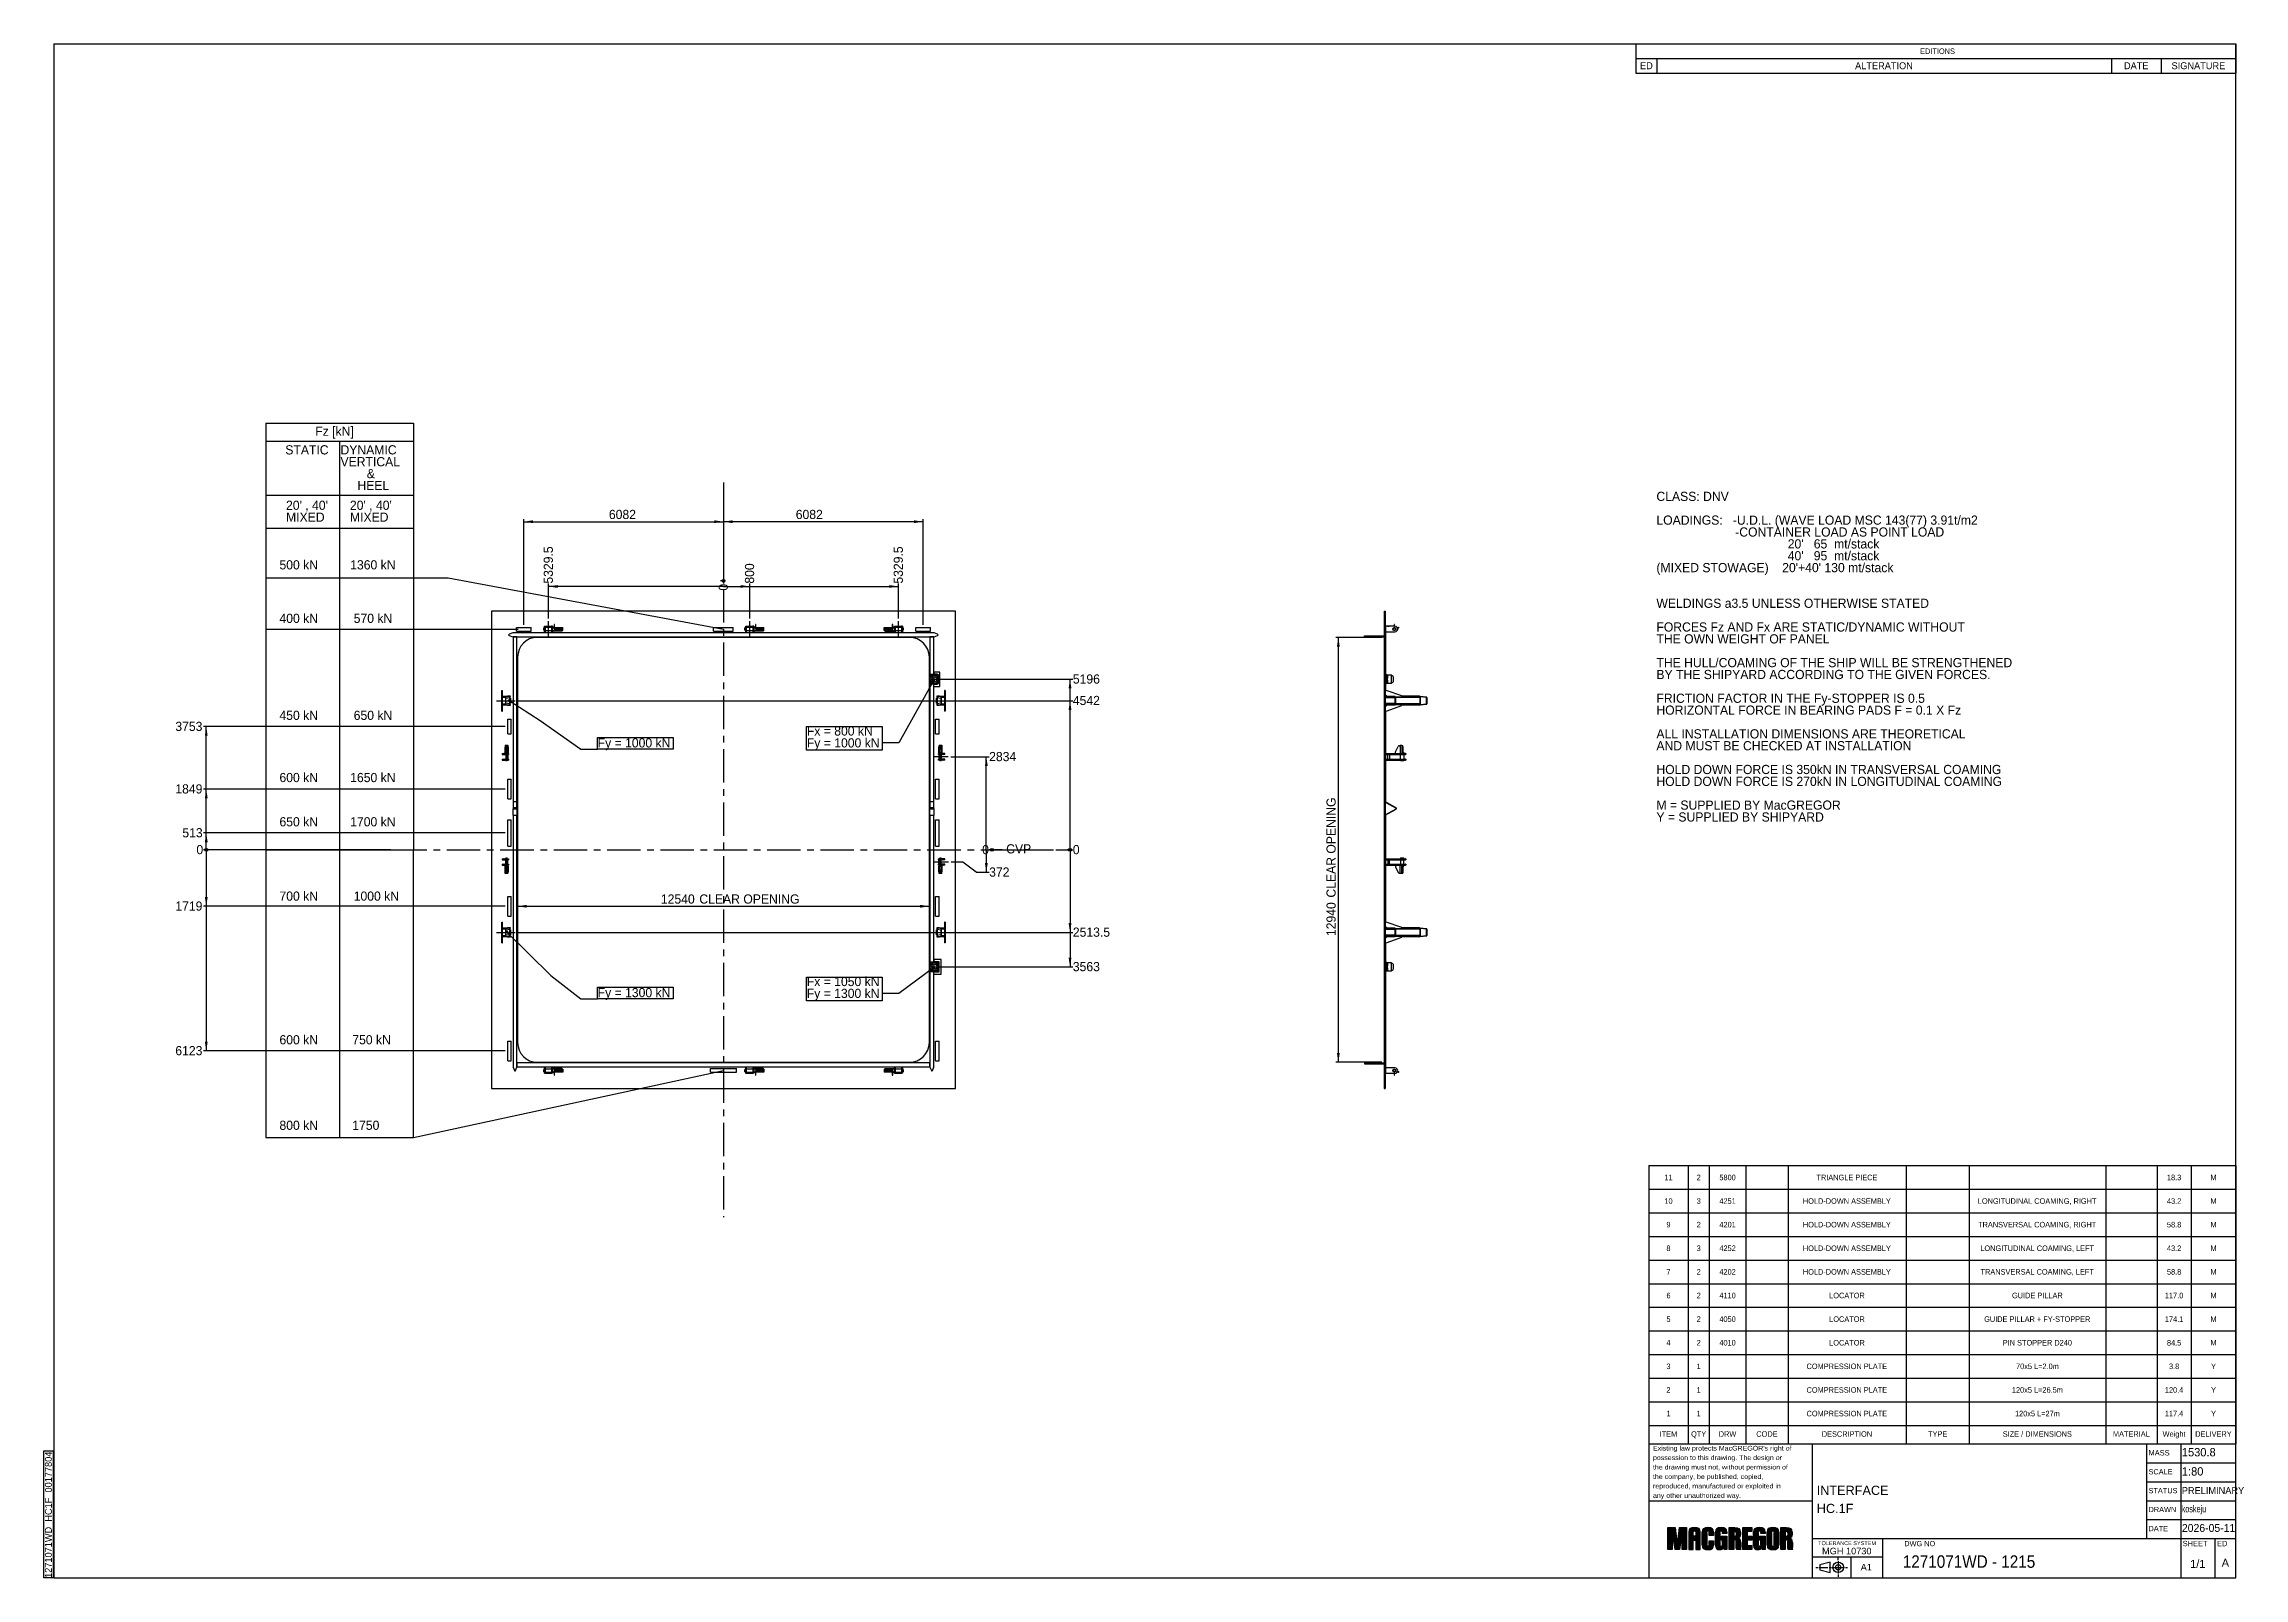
# Model space of a CAD drawing. Header units: millimetres. Extents: x 122 to 67127, y 397 to 47119.
import ezdxf

# ---------------------------------------------------------------- set-up
doc = ezdxf.new("R2010")
doc.units = ezdxf.units.MM
doc.header["$LTSCALE"] = 80
doc.linetypes.add('CENTERX2', pattern=[20.32, 12.7, -2.54, 2.54, -2.54])
doc.layers.add('AM_0', color=7, linetype='Continuous', lineweight=25)
for name, color, linetype in [('AM_5', 3, 'Continuous'), ('AM_6', 2, 'Continuous'), ('AM_7', 4, 'CENTERX2'), ('AM_8', 1, 'Continuous')]:
    doc.layers.add(name, color=color, linetype=linetype)
doc.styles.add('SLDTEXTSTYLE0', font='ARIAL.TTF', dxfattribs={"width": 0.948})
doc.styles.add('SLDTEXTSTYLE1', font='ARIAL.TTF')
doc.styles.add('SLDTEXTSTYLE2', font='ARIALN.TTF', dxfattribs={"width": 0.87})
doc.styles.add('SLDTEXTSTYLE3', font='ARIAL.TTF', dxfattribs={"width": 1.061948})
doc.styles.add('SLDTEXTSTYLE4', font='ARIAL.TTF', dxfattribs={"width": 0.9875})
doc.styles.add('SLDTEXTSTYLE5', font='GOTHIC.TTF', dxfattribs={"width": 0.913})
doc.styles.get("Standard").update_dxf_attribs({"font": 'ARIAL.TTF'})
doc.dimstyles.new('SLDDIMSTYLE0', dxfattribs={"dimtxt": 280, "dimasz": 28.717949, "dimexe": 0, "dimexo": 0.0625, "dimgap": 70, "dimtad": 0, "dimtih": 1, "dimtoh": 1, "dimdec": 0, "dimrnd": 1e-09, "dimdsep": 46, "dimtxsty": 'SLDTEXTSTYLE0', "dimblk1": 'ORIGIN', "dimblk2": 'ORIGIN', "dimsah": 1, "dimcen": 0.09, "dimadec": 0, "dimazin": 2, "dimtfac": 1, "dimtdec": 0, "dimtofl": 0, "dimtmove": 0, "dimatfit": 3, "dimldrblk": 'ORIGIN', "dimfxl": 1, "dimfrac": 2, "dimtolj": 1, "dimtzin": 12, "dimarcsym": 0})
doc.dimstyles.new('SLDDIMSTYLE1', dxfattribs={"dimtxt": 280, "dimasz": 280, "dimexe": 0, "dimexo": 0.0625, "dimgap": 70, "dimtad": 0, "dimtih": 1, "dimtoh": 1, "dimdec": 1, "dimrnd": 1e-09, "dimzin": 12, "dimdsep": 46, "dimtxsty": 'SLDTEXTSTYLE0', "dimsah": 1, "dimcen": 0.09, "dimadec": 0, "dimazin": 3, "dimtfac": 1, "dimtdec": 1, "dimtofl": 0, "dimtmove": 0, "dimatfit": 3, "dimfxl": 1, "dimfrac": 2, "dimtolj": 1, "dimtzin": 12, "dimarcsym": 0})
doc.dimstyles.new('SLDDIMSTYLE2', dxfattribs={"dimtxt": 280, "dimasz": 280, "dimexe": 0, "dimexo": 0.0625, "dimgap": 70, "dimtad": 1, "dimdec": 1, "dimrnd": 1e-09, "dimzin": 12, "dimdsep": 46, "dimtxsty": 'SLDTEXTSTYLE0', "dimsah": 1, "dimcen": 0.09, "dimadec": 0, "dimazin": 3, "dimtfac": 1, "dimtdec": 1, "dimtofl": 0, "dimtmove": 0, "dimatfit": 3, "dimfxl": 1, "dimfrac": 2, "dimtolj": 1, "dimtzin": 12, "dimarcsym": 0})
doc.dimstyles.new('SLDDIMSTYLE3', dxfattribs={"dimtxt": 0.18, "dimasz": 86.153846, "dimexe": 0, "dimexo": 0.0625, "dimgap": 0, "dimtad": 0, "dimtih": 1, "dimtoh": 1, "dimdec": 0, "dimrnd": 1e-09, "dimzin": 0, "dimdsep": 46, "dimtxsty": 'STANDARD', "dimblk1": 'DOT', "dimblk2": 'DOT', "dimsah": 1, "dimcen": 0.09, "dimadec": 0, "dimazin": 0, "dimtfac": 86.153846, "dimtdec": 0, "dimtofl": 0, "dimtmove": 0, "dimatfit": 3, "dimldrblk": 'DOT', "dimfxl": 1, "dimfrac": 2, "dimtolj": 1, "dimtzin": 0, "dimarcsym": 0})

# ---------------------------------------------------------------- blocks, each defined once
blk = doc.blocks.new('SW_NOTE_0')
at = {"layer": 'AM_6', "color": 0}
for p, q in [((-5, 29), (-5, 386)), ((-5, 386), (2297, 386)), ((2297, 29), (-5, 29)), ((2297, 386), (2297, 29))]:
    blk.add_line(p, q, dxfattribs=at)
at = {"layer": 'AM_6', "color": 0, "insert": (0, 361), "char_height": 280, "attachment_point": 1, "style": 'SLDTEXTSTYLE0'}
blk.add_mtext('Fy = 1000 kN', dxfattribs=at)
blk = doc.blocks.new('SW_NOTE_0_1')
at = {"layer": 'AM_6', "color": 0}
for p, q in [((-5, 27), (-5, 391)), ((-5, 391), (2297, 391)), ((2297, 27), (-5, 27)), ((2297, 391), (2297, 27))]:
    blk.add_line(p, q, dxfattribs=at)
at = {"layer": 'AM_6', "color": 0, "insert": (0, 361), "char_height": 280, "attachment_point": 1, "style": 'SLDTEXTSTYLE0'}
blk.add_mtext('Fy = 1300 kN', dxfattribs=at)
blk = doc.blocks.new('SW_NOTE_0_2')
at = {"layer": 'AM_6', "color": 0}
for p, q in [((-301, 0), (-301, 3871)), ((-301, 3871), (-21, 3871)), ((-21, 3871), (-21, 0)), ((-21, 0), (-301, 0))]:
    blk.add_line(p, q, dxfattribs=at)
at = {"layer": 'AM_6', "color": 0, "insert": (-273, 0), "char_height": 211.67, "attachment_point": 1, "rotation": 90, "style": 'SLDTEXTSTYLE0'}
blk.add_mtext('1271071WD_HC1F_00177804', dxfattribs=at)
blk = doc.blocks.new('_Dot')
at = {"color": 0, "linetype": 'ByBlock', "lineweight": -2}
blk.add_line((-0.5, 0), (-1, 0), dxfattribs=at)
at = {"color": 0, "linetype": 'ByBlock', "const_width": 0.5}
blk.add_lwpolyline([(-0.25, 0, 1), (0.25, 0, 1)], format="xyb", close=True, dxfattribs=at)
blk = doc.blocks.new('SW_TABLEANNOTATION_0')
at = {"layer": 'AM_0', "color": 0}
for p, q in [((0, 0), (0, -437)), ((0, 0), (640, 0)), ((640, 0), (14480, 0)), ((14480, 0), (16000, 0)), ((16000, 0), (18272, 0)), ((18272, 0), (18272, -437)), ((0, -437), (0, -885)), ((0, -437), (640, -437)), ((640, -437), (640, -885)), ((640, -437), (14480, -437)), ((14480, -437), (14480, -885)), ((14480, -437), (16000, -437)), ((16000, -437), (16000, -885)), ((16000, -437), (18272, -437)), ((18272, -437), (18272, -885)), ((0, -885), (640, -885)), ((640, -885), (14480, -885)), ((14480, -885), (16000, -885)), ((16000, -885), (18272, -885))]:
    blk.add_line(p, q, dxfattribs=at)
at = {"layer": 'AM_0', "color": 0, "attachment_point": 1}
for s, insert, char_height, style in [('ED', (124, -556), 211.7, 'SLDTEXTSTYLE0'), ('ALTERATION', (6674, -556), 211.7, 'SLDTEXTSTYLE0'), ('EDITIONS', (8654, -136), 169.3, 'SLDTEXTSTYLE5'), ('DATE', (14864, -556), 211.7, 'SLDTEXTSTYLE0'), ('SIGNATURE', (16313, -556), 211.7, 'SLDTEXTSTYLE0')]:
    blk.add_mtext(s, dxfattribs=dict(at, insert=insert, char_height=char_height, style=style))
blk = doc.blocks.new('SW_TABLEANNOTATION_1')
at = {"layer": 'AM_0', "color": 0}
for p, q in [((0, 7911), (0, 7192)), ((0, 7911), (1200, 7911)), ((1200, 7911), (1200, 7192)), ((1200, 7911), (1840, 7911)), ((1840, 7911), (1840, 7192)), ((1840, 7911), (2960, 7911)), ((2960, 7911), (2960, 7192)), ((2960, 7911), (4240, 7911)), ((4240, 7911), (4240, 7192)), ((4240, 7911), (7840, 7911)), ((7840, 7911), (7840, 7192)), ((7840, 7911), (9760, 7911)), ((9760, 7911), (9760, 7192)), ((9760, 7911), (13920, 7911)), ((13920, 7911), (13920, 7192)), ((13920, 7911), (15480, 7911)), ((15480, 7911), (15480, 7192)), ((15480, 7911), (16520, 7911)), ((16520, 7911), (16520, 7192)), ((16520, 7911), (17880, 7911)), ((17880, 7911), (17880, 7192)), ((0, 7192), (0, 6473)), ((0, 7192), (1200, 7192)), ((1200, 7192), (1200, 6473)), ((1200, 7192), (1840, 7192)), ((1840, 7192), (1840, 6473)), ((1840, 7192), (2960, 7192)), ((2960, 7192), (2960, 6473)), ((2960, 7192), (4240, 7192)), ((4240, 7192), (4240, 6473)), ((4240, 7192), (7840, 7192)), ((7840, 7192), (7840, 6473)), ((7840, 7192), (9760, 7192)), ((9760, 7192), (9760, 6473)), ((9760, 7192), (13920, 7192)), ((13920, 7192), (13920, 6473)), ((13920, 7192), (15480, 7192)), ((15480, 7192), (15480, 6473)), ((15480, 7192), (16520, 7192)), ((16520, 7192), (16520, 6473)), ((16520, 7192), (17880, 7192)), ((17880, 7192), (17880, 6473)), ((0, 6473), (0, 5754)), ((0, 6473), (1200, 6473)), ((1200, 6473), (1200, 5754)), ((1200, 6473), (1840, 6473)), ((1840, 6473), (1840, 5754)), ((1840, 6473), (2960, 6473)), ((2960, 6473), (2960, 5754)), ((2960, 6473), (4240, 6473)), ((4240, 6473), (4240, 5754)), ((4240, 6473), (7840, 6473)), ((7840, 6473), (7840, 5754)), ((7840, 6473), (9760, 6473)), ((9760, 6473), (9760, 5754)), ((9760, 6473), (13920, 6473)), ((13920, 6473), (13920, 5754)), ((13920, 6473), (15480, 6473)), ((15480, 6473), (15480, 5754)), ((15480, 6473), (16520, 6473)), ((16520, 6473), (16520, 5754)), ((16520, 6473), (17880, 6473)), ((17880, 6473), (17880, 5754)), ((0, 5754), (0, 5034)), ((0, 5754), (1200, 5754)), ((1200, 5754), (1200, 5034)), ((1200, 5754), (1840, 5754)), ((1840, 5754), (1840, 5034)), ((1840, 5754), (2960, 5754)), ((2960, 5754), (2960, 5034)), ((2960, 5754), (4240, 5754)), ((4240, 5754), (4240, 5034)), ((4240, 5754), (7840, 5754)), ((7840, 5754), (7840, 5034)), ((7840, 5754), (9760, 5754)), ((9760, 5754), (9760, 5034)), ((9760, 5754), (13920, 5754)), ((13920, 5754), (13920, 5034)), ((13920, 5754), (15480, 5754)), ((15480, 5754), (15480, 5034)), ((15480, 5754), (16520, 5754)), ((16520, 5754), (16520, 5034)), ((16520, 5754), (17880, 5754)), ((17880, 5754), (17880, 5034)), ((0, 5034), (0, 4315)), ((0, 5034), (1200, 5034)), ((1200, 5034), (1200, 4315)), ((1200, 5034), (1840, 5034)), ((1840, 5034), (1840, 4315)), ((1840, 5034), (2960, 5034)), ((2960, 5034), (2960, 4315)), ((2960, 5034), (4240, 5034)), ((4240, 5034), (4240, 4315)), ((4240, 5034), (7840, 5034)), ((7840, 5034), (7840, 4315)), ((7840, 5034), (9760, 5034)), ((9760, 5034), (9760, 4315)), ((9760, 5034), (13920, 5034)), ((13920, 5034), (13920, 4315)), ((13920, 5034), (15480, 5034)), ((15480, 5034), (15480, 4315)), ((15480, 5034), (16520, 5034)), ((16520, 5034), (16520, 4315)), ((16520, 5034), (17880, 5034)), ((17880, 5034), (17880, 4315)), ((0, 4315), (0, 3596)), ((0, 4315), (1200, 4315)), ((1200, 4315), (1200, 3596)), ((1200, 4315), (1840, 4315)), ((1840, 4315), (1840, 3596)), ((1840, 4315), (2960, 4315)), ((2960, 4315), (2960, 3596)), ((2960, 4315), (4240, 4315)), ((4240, 4315), (4240, 3596)), ((4240, 4315), (7840, 4315)), ((7840, 4315), (7840, 3596)), ((7840, 4315), (9760, 4315)), ((9760, 4315), (9760, 3596)), ((9760, 4315), (13920, 4315)), ((13920, 4315), (13920, 3596)), ((13920, 4315), (15480, 4315)), ((15480, 4315), (15480, 3596)), ((15480, 4315), (16520, 4315)), ((16520, 4315), (16520, 3596)), ((16520, 4315), (17880, 4315)), ((17880, 4315), (17880, 3596)), ((0, 3596), (0, 2877)), ((0, 3596), (1200, 3596)), ((1200, 3596), (1200, 2877)), ((1200, 3596), (1840, 3596)), ((1840, 3596), (1840, 2877)), ((1840, 3596), (2960, 3596)), ((2960, 3596), (2960, 2877)), ((2960, 3596), (4240, 3596)), ((4240, 3596), (4240, 2877)), ((4240, 3596), (7840, 3596)), ((7840, 3596), (7840, 2877)), ((7840, 3596), (9760, 3596)), ((9760, 3596), (9760, 2877)), ((9760, 3596), (13920, 3596)), ((13920, 3596), (13920, 2877)), ((13920, 3596), (15480, 3596)), ((15480, 3596), (15480, 2877)), ((15480, 3596), (16520, 3596)), ((16520, 3596), (16520, 2877)), ((16520, 3596), (17880, 3596)), ((17880, 3596), (17880, 2877)), ((0, 2877), (0, 2158)), ((0, 2877), (1200, 2877)), ((1200, 2877), (1200, 2158)), ((1200, 2877), (1840, 2877)), ((1840, 2877), (1840, 2158)), ((1840, 2877), (2960, 2877)), ((2960, 2877), (2960, 2158)), ((2960, 2877), (4240, 2877)), ((4240, 2877), (4240, 2158)), ((4240, 2877), (7840, 2877)), ((7840, 2877), (7840, 2158)), ((7840, 2877), (9760, 2877)), ((9760, 2877), (9760, 2158)), ((9760, 2877), (13920, 2877)), ((13920, 2877), (13920, 2158)), ((13920, 2877), (15480, 2877)), ((15480, 2877), (15480, 2158)), ((15480, 2877), (16520, 2877)), ((16520, 2877), (16520, 2158)), ((16520, 2877), (17880, 2877)), ((17880, 2877), (17880, 2158)), ((0, 2158), (0, 1438)), ((0, 2158), (1200, 2158)), ((1200, 2158), (1200, 1438)), ((1200, 2158), (1840, 2158)), ((1840, 2158), (1840, 1438)), ((1840, 2158), (2960, 2158)), ((2960, 2158), (2960, 1438)), ((2960, 2158), (4240, 2158)), ((4240, 2158), (4240, 1438)), ((4240, 2158), (7840, 2158)), ((7840, 2158), (7840, 1438)), ((7840, 2158), (9760, 2158)), ((9760, 2158), (9760, 1438)), ((9760, 2158), (13920, 2158)), ((13920, 2158), (13920, 1438)), ((13920, 2158), (15480, 2158)), ((15480, 2158), (15480, 1438)), ((15480, 2158), (16520, 2158)), ((16520, 2158), (16520, 1438)), ((16520, 2158), (17880, 2158)), ((17880, 2158), (17880, 1438)), ((0, 1438), (0, 719)), ((0, 1438), (1200, 1438)), ((1200, 1438), (1200, 719)), ((1200, 1438), (1840, 1438)), ((1840, 1438), (1840, 719)), ((1840, 1438), (2960, 1438)), ((2960, 1438), (2960, 719)), ((2960, 1438), (4240, 1438)), ((4240, 1438), (4240, 719)), ((4240, 1438), (7840, 1438)), ((7840, 1438), (7840, 719)), ((7840, 1438), (9760, 1438)), ((9760, 1438), (9760, 719)), ((9760, 1438), (13920, 1438)), ((13920, 1438), (13920, 719)), ((13920, 1438), (15480, 1438)), ((15480, 1438), (15480, 719)), ((15480, 1438), (16520, 1438)), ((16520, 1438), (16520, 719)), ((16520, 1438), (17880, 1438)), ((17880, 1438), (17880, 719)), ((0, 719), (0, 0)), ((0, 719), (1200, 719)), ((1200, 719), (1200, 0)), ((1200, 719), (1840, 719)), ((1840, 719), (1840, 0)), ((1840, 719), (2960, 719)), ((2960, 719), (2960, 0)), ((2960, 719), (4240, 719)), ((4240, 719), (4240, 0)), ((4240, 719), (7840, 719)), ((7840, 719), (7840, 0)), ((7840, 719), (9760, 719)), ((9760, 719), (9760, 0)), ((9760, 719), (13920, 719)), ((13920, 719), (13920, 0)), ((13920, 719), (15480, 719)), ((15480, 719), (15480, 0)), ((15480, 719), (16520, 719)), ((16520, 719), (16520, 0)), ((16520, 719), (17880, 719)), ((17880, 719), (17880, 0)), ((0, 0), (0, -567)), ((0, 0), (1200, 0)), ((1200, 0), (1200, -567)), ((1200, 0), (1840, 0)), ((1840, 0), (1840, -567)), ((1840, 0), (2960, 0)), ((2960, 0), (2960, -567)), ((2960, 0), (4240, 0)), ((4240, 0), (4240, -567)), ((4240, 0), (7840, 0)), ((7840, 0), (7840, -567)), ((7840, 0), (9760, 0)), ((9760, 0), (9760, -567)), ((9760, 0), (13920, 0)), ((13920, 0), (13920, -567)), ((13920, 0), (15480, 0)), ((15480, 0), (15480, -567)), ((15480, 0), (16520, 0)), ((16520, 0), (16520, -567)), ((16520, 0), (17880, 0)), ((17880, 0), (17880, -567)), ((0, -567), (1200, -567)), ((1200, -567), (1840, -567)), ((1840, -567), (2960, -567)), ((2960, -567), (4240, -567)), ((4240, -567), (7840, -567)), ((7840, -567), (9760, -567)), ((9760, -567), (13920, -567)), ((13920, -567), (15480, -567)), ((15480, -567), (16520, -567)), ((16520, -567), (17880, -567))]:
    blk.add_line(p, q, dxfattribs=at)
at = {"layer": 'AM_0', "color": 0, "attachment_point": 1, "style": 'SLDTEXTSTYLE0'}
for s, insert, char_height in [('11', (475, 7636), 169.3), ('2', (1457, 7636), 169), ('5800', (2149, 7636), 169.3), ('TRIANGLE PIECE', (5106, 7636), 169.33), ('18.3', (15781, 7636), 169.3), ('M', (17106, 7636), 169), ('10', (475, 6917), 169.3), ('3', (1457, 6917), 169), ('4251', (2149, 6917), 169.3), ('HOLD-DOWN ASSEMBLY', (4692, 6917), 169.33), ('LONGITUDINAL COAMING, RIGHT', (10021, 6917), 169.33), ('43.2', (15781, 6917), 169.3), ('M', (17106, 6917), 169), ('9', (537, 6198), 169), ('2', (1457, 6198), 169), ('4201', (2149, 6198), 169.3), ('HOLD-DOWN ASSEMBLY', (4692, 6198), 169.33), ('TRANSVERSAL COAMING, RIGHT', (10028, 6198), 169.33), ('58.8', (15781, 6198), 169.3), ('M', (17106, 6198), 169), ('8', (537, 5479), 169), ('3', (1457, 5479), 169), ('4252', (2149, 5479), 169.3), ('HOLD-DOWN ASSEMBLY', (4692, 5479), 169.33), ('LONGITUDINAL COAMING, LEFT', (10097, 5479), 169.33), ('43.2', (15781, 5479), 169.3), ('M', (17106, 5479), 169), ('7', (537, 4760), 169), ('2', (1457, 4760), 169), ('4202', (2149, 4760), 169.3), ('HOLD-DOWN ASSEMBLY', (4692, 4760), 169.33), ('TRANSVERSAL COAMING, LEFT', (10103, 4760), 169.33), ('58.8', (15781, 4760), 169.3), ('M', (17106, 4760), 169), ('6', (537, 4040), 169), ('2', (1457, 4040), 169), ('4110', (2149, 4040), 169.3), ('LOCATOR', (5494, 4040), 169.3), ('GUIDE PILLAR', (11062, 4040), 169.33), ('117.0', (15718, 4040), 169.3), ('M', (17106, 4040), 169), ('5', (537, 3321), 169), ('2', (1457, 3321), 169), ('4050', (2149, 3321), 169.3), ('LOCATOR', (5494, 3321), 169.3), ('GUIDE PILLAR + FY-STOPPER', (10213, 3321), 169.33), ('174.1', (15718, 3321), 169.3), ('M', (17106, 3321), 169), ('4', (537, 2602), 169), ('2', (1457, 2602), 169), ('4010', (2149, 2602), 169.3), ('LOCATOR', (5494, 2602), 169.3), ('PIN STOPPER D240', (10780, 2602), 169.33), ('84.5', (15781, 2602), 169.3), ('M', (17106, 2602), 169), ('3', (537, 1883), 169), ('1', (1457, 1883), 169), ('COMPRESSION PLATE', (4804, 1883), 169.33), ('70x5 L=2.0m', (11185, 1883), 169.33), ('3.8', (15843, 1883), 169.3), ('Y', (17125, 1883), 169), ('2', (537, 1164), 169), ('1', (1457, 1164), 169), ('COMPRESSION PLATE', (4804, 1164), 169.33), ('120x5 L=26.5m', (11059, 1164), 169.33), ('120.4', (15718, 1164), 169.3), ('Y', (17125, 1164), 169), ('1', (537, 444), 169), ('1', (1457, 444), 169), ('COMPRESSION PLATE', (4804, 444), 169.33), ('120x5 L=27m', (11153, 444), 169.33), ('117.4', (15718, 444), 169.3), ('Y', (17125, 444), 169), ('ITEM', (330, -178), 169.3), ('QTY', (1288, -178), 169.3), ('DRW', (2130, -178), 169.3), ('CODE', (3274, -178), 169.3), ('DESCRIPTION', (5269, -178), 169.33), ('TYPE', (8505, -178), 169.3), ('SIZE / DIMENSIONS', (10780, -178), 169.33), ('MATERIAL', (14136, -178), 169.3), ('Weight', (15649, -178), 169.3), ('DELIVERY', (16642, -178), 169.3)]:
    blk.add_mtext(s, dxfattribs=dict(at, insert=insert, char_height=char_height))
blk = doc.blocks.new('_Origin')
at = {"color": 0, "linetype": 'ByBlock', "lineweight": -2}
blk.add_line((0, 0), (-1, 0), dxfattribs=at)
blk.add_circle((0, 0), 0.5, dxfattribs=at)
blk = doc.blocks.new('_D')
at = {"layer": 'AM_5'}
blk.add_line((10689, 22575), (4978, 22575), dxfattribs=at)
at = {"layer": 'AM_5', "xscale": 86.1538461538, "yscale": 86.1538461538}
blk.add_blockref('_Origin', (5064, 22575), dxfattribs=at)
at = {"layer": 'AM_5', "insert": (4764, 22722), "char_height": 280, "attachment_point": 1, "style": 'SLDTEXTSTYLE0'}
blk.add_mtext('0', dxfattribs=at)
blk = doc.blocks.new('_D_1')
at = {"layer": 'AM_5'}
for p, q in [((14164, 23088), (4978, 23088)), ((5064, 22575), (5064, 23088))]:
    blk.add_line(p, q, dxfattribs=at)
blk.add_solid([(5064, 23088), (5021, 22808), (5107, 22808)], dxfattribs=at)
at = {"layer": 'AM_5', "insert": (4336, 23235), "char_height": 280, "attachment_point": 1, "style": 'SLDTEXTSTYLE0'}
blk.add_mtext('513', dxfattribs=at)
blk = doc.blocks.new('_D_2')
at = {"layer": 'AM_5'}
for p, q in [((14164, 24424), (4978, 24424)), ((5064, 23088), (5064, 24424))]:
    blk.add_line(p, q, dxfattribs=at)
blk.add_solid([(5064, 24424), (5021, 24144), (5107, 24144)], dxfattribs=at)
at = {"layer": 'AM_5', "insert": (4122, 24571), "char_height": 280, "attachment_point": 1, "style": 'SLDTEXTSTYLE0'}
blk.add_mtext('1849', dxfattribs=at)
blk = doc.blocks.new('_D_3')
at = {"layer": 'AM_5'}
for p, q in [((14164, 26328), (4978, 26328)), ((5064, 24424), (5064, 26328))]:
    blk.add_line(p, q, dxfattribs=at)
blk.add_solid([(5064, 26328), (5021, 26048), (5107, 26048)], dxfattribs=at)
at = {"layer": 'AM_5', "insert": (4122, 26475), "char_height": 280, "attachment_point": 1, "style": 'SLDTEXTSTYLE0'}
blk.add_mtext('3753', dxfattribs=at)
blk = doc.blocks.new('_D_4')
at = {"layer": 'AM_5'}
for p, q in [((5064, 22575), (5064, 20856)), ((14164, 20856), (4978, 20856))]:
    blk.add_line(p, q, dxfattribs=at)
blk.add_solid([(5064, 20856), (5107, 21136), (5021, 21136)], dxfattribs=at)
at = {"layer": 'AM_5', "insert": (4122, 21003), "char_height": 280, "attachment_point": 1, "style": 'SLDTEXTSTYLE0'}
blk.add_mtext('1719', dxfattribs=at)
blk = doc.blocks.new('_D_5')
at = {"layer": 'AM_5'}
for p, q in [((5064, 20856), (5064, 16452)), ((14164, 16452), (4978, 16452))]:
    blk.add_line(p, q, dxfattribs=at)
blk.add_solid([(5064, 16452), (5107, 16732), (5021, 16732)], dxfattribs=at)
at = {"layer": 'AM_5', "insert": (4122, 16599), "char_height": 280, "attachment_point": 1, "style": 'SLDTEXTSTYLE0'}
blk.add_mtext('6123', dxfattribs=at)
blk = doc.blocks.new('_D_6')
at = {"layer": 'AM_5'}
for p, q in [((14734, 29427), (14734, 32649)), ((14734, 32569), (20816, 32569))]:
    blk.add_line(p, q, dxfattribs=at)
for points in [[(14734, 32569), (15014, 32526), (15014, 32612)], [(20816, 32569), (20536, 32612), (20536, 32526)]]:
    blk.add_solid(points, dxfattribs=at)
at = {"layer": 'AM_5', "insert": (17327, 32930), "char_height": 280, "attachment_point": 1, "style": 'SLDTEXTSTYLE0'}
blk.add_mtext('6082', dxfattribs=at)
blk = doc.blocks.new('_D_7')
at = {"layer": 'AM_5'}
for p, q in [((26898, 32569), (20816, 32569)), ((26898, 29427), (26898, 32649))]:
    blk.add_line(p, q, dxfattribs=at)
for points in [[(20816, 32569), (21096, 32526), (21096, 32612)], [(26898, 32569), (26618, 32612), (26618, 32526)]]:
    blk.add_solid(points, dxfattribs=at)
at = {"layer": 'AM_5', "insert": (23018, 32930), "char_height": 280, "attachment_point": 1, "style": 'SLDTEXTSTYLE0'}
blk.add_mtext('6082', dxfattribs=at)
blk = doc.blocks.new('_D_8')
at = {"layer": 'AM_5'}
blk.add_line((30944, 22575), (31457, 22575), dxfattribs=at)
at = {"layer": 'AM_5', "xscale": 86.1538461538, "yscale": 86.1538461538}
blk.add_blockref('_Origin', (31371, 22575), dxfattribs=at)
at = {"layer": 'AM_5', "insert": (31457, 22722), "char_height": 280, "attachment_point": 1, "style": 'SLDTEXTSTYLE0'}
blk.add_mtext('0', dxfattribs=at)
blk = doc.blocks.new('_D_9')
at = {"layer": 'AM_5'}
for p, q in [((31371, 22575), (31371, 20062)), ((14556, 20062), (31457, 20062))]:
    blk.add_line(p, q, dxfattribs=at)
blk.add_solid([(31371, 20062), (31414, 20342), (31328, 20342)], dxfattribs=at)
at = {"layer": 'AM_5', "insert": (31457, 20208), "char_height": 280, "attachment_point": 1, "style": 'SLDTEXTSTYLE0'}
blk.add_mtext('2513.5', dxfattribs=at)
blk = doc.blocks.new('_D_10')
at = {"layer": 'AM_5'}
for p, q in [((31371, 20062), (31371, 19012)), ((27399, 19012), (31457, 19012))]:
    blk.add_line(p, q, dxfattribs=at)
blk.add_solid([(31371, 19012), (31414, 19292), (31328, 19292)], dxfattribs=at)
at = {"layer": 'AM_5', "insert": (31457, 19159), "char_height": 280, "attachment_point": 1, "style": 'SLDTEXTSTYLE0'}
blk.add_mtext('3563', dxfattribs=at)
blk = doc.blocks.new('_D_11')
at = {"layer": 'AM_5'}
for p, q in [((14556, 27117), (31457, 27117)), ((31371, 22575), (31371, 27117))]:
    blk.add_line(p, q, dxfattribs=at)
blk.add_solid([(31371, 27117), (31328, 26837), (31414, 26837)], dxfattribs=at)
at = {"layer": 'AM_5', "insert": (31457, 27264), "char_height": 280, "attachment_point": 1, "style": 'SLDTEXTSTYLE0'}
blk.add_mtext('4542', dxfattribs=at)
blk = doc.blocks.new('_D_12')
at = {"layer": 'AM_5'}
for p, q in [((27399, 27771), (31457, 27771)), ((31371, 27117), (31371, 27771))]:
    blk.add_line(p, q, dxfattribs=at)
blk.add_solid([(31371, 27771), (31328, 27491), (31414, 27491)], dxfattribs=at)
at = {"layer": 'AM_5', "insert": (31457, 27918), "char_height": 280, "attachment_point": 1, "style": 'SLDTEXTSTYLE0'}
blk.add_mtext('5196', dxfattribs=at)
blk = doc.blocks.new('_D_13')
at = {"layer": 'AM_5'}
for p, q in [((29308, 22575), (28908, 22575)), ((29308, 22575), (29708, 22575)), ((29708, 22575), (30784, 22575))]:
    blk.add_line(p, q, dxfattribs=at)
at = {"layer": 'AM_5', "xscale": 86.1538461538, "yscale": 86.1538461538}
blk.add_blockref('_Origin', (28995, 22575), dxfattribs=at)
at = {"layer": 'AM_5', "insert": (28695, 22722), "char_height": 280, "attachment_point": 1, "style": 'SLDTEXTSTYLE0'}
blk.add_mtext('0', dxfattribs=at)
blk = doc.blocks.new('_D_14')
at = {"layer": 'AM_5'}
for p, q in [((28108, 22203), (27749, 22203)), ((28508, 21891), (28108, 22203)), ((28822, 22575), (28822, 21891)), ((28508, 21891), (28908, 21891))]:
    blk.add_line(p, q, dxfattribs=at)
blk.add_solid([(28822, 21891), (28865, 22171), (28779, 22171)], dxfattribs=at)
at = {"layer": 'AM_5', "insert": (28908, 22038), "char_height": 280, "attachment_point": 1, "style": 'SLDTEXTSTYLE0'}
blk.add_mtext('372', dxfattribs=at)
blk = doc.blocks.new('_D_15')
at = {"layer": 'AM_5'}
for p, q in [((27739, 25409), (28908, 25409)), ((28822, 22575), (28822, 25409))]:
    blk.add_line(p, q, dxfattribs=at)
blk.add_solid([(28822, 25409), (28779, 25129), (28865, 25129)], dxfattribs=at)
at = {"layer": 'AM_5', "insert": (28908, 25556), "char_height": 280, "attachment_point": 1, "style": 'SLDTEXTSTYLE0'}
blk.add_mtext('2834', dxfattribs=at)
blk = doc.blocks.new('_D_16')
at = {"layer": 'AM_5'}
blk.add_line((20816, 33686), (20816, 30683), dxfattribs=at)
at = {"layer": 'AM_5', "xscale": 86.1538461538, "yscale": 86.1538461538}
blk.add_blockref('_Origin', (20816, 30769), dxfattribs=at)
at = {"layer": 'AM_5', "insert": (20670, 30469), "char_height": 280, "attachment_point": 1, "rotation": 90, "style": 'SLDTEXTSTYLE0'}
blk.add_mtext('0', dxfattribs=at)
blk = doc.blocks.new('_D_17')
at = {"layer": 'AM_5'}
for p, q in [((15487, 29622), (15487, 30683)), ((20816, 30597), (15487, 30597))]:
    blk.add_line(p, q, dxfattribs=at)
blk.add_solid([(15487, 30597), (15767, 30553), (15767, 30640)], dxfattribs=at)
at = {"layer": 'AM_5', "insert": (15341, 30683), "char_height": 280, "attachment_point": 1, "rotation": 90, "style": 'SLDTEXTSTYLE0'}
blk.add_mtext('5329.5', dxfattribs=at)
blk = doc.blocks.new('_D_18')
at = {"layer": 'AM_5'}
for p, q in [((20816, 30597), (21616, 30597)), ((21616, 29622), (21616, 30683))]:
    blk.add_line(p, q, dxfattribs=at)
blk.add_solid([(21616, 30597), (21336, 30640), (21336, 30553)], dxfattribs=at)
at = {"layer": 'AM_5', "insert": (21470, 30683), "char_height": 280, "attachment_point": 1, "rotation": 90, "style": 'SLDTEXTSTYLE0'}
blk.add_mtext('800', dxfattribs=at)
blk = doc.blocks.new('_D_19')
at = {"layer": 'AM_5'}
for p, q in [((21616, 30597), (26146, 30597)), ((26146, 29622), (26146, 30683))]:
    blk.add_line(p, q, dxfattribs=at)
blk.add_solid([(26146, 30597), (25866, 30640), (25866, 30553)], dxfattribs=at)
at = {"layer": 'AM_5', "insert": (26000, 30683), "char_height": 280, "attachment_point": 1, "rotation": 90, "style": 'SLDTEXTSTYLE0'}
blk.add_mtext('5329.5', dxfattribs=at)
blk = doc.blocks.new('_D_20')
at = {"layer": 'AM_5'}
blk.add_line((14546, 20856), (27086, 20856), dxfattribs=at)
for points in [[(14546, 20856), (14826, 20813), (14826, 20900)], [(27086, 20856), (26806, 20900), (26806, 20813)]]:
    blk.add_solid(points, dxfattribs=at)
at = {"layer": 'AM_5', "char_height": 280, "attachment_point": 1, "style": 'SLDTEXTSTYLE0'}
for s, insert in [('12540', (18910, 21217)), (' CLEAR OPENING', (19979, 21217))]:
    blk.add_mtext(s, dxfattribs=dict(at, insert=insert))
blk = doc.blocks.new('SW_NOTE_0_3')
at = {"layer": 'AM_6', "color": 0}
for p, q in [((-2303, -219), (-2303, 502)), ((-2303, 502), (0, 502)), ((0, 502), (0, -219)), ((0, -219), (-2303, -219))]:
    blk.add_line(p, q, dxfattribs=at)
at = {"layer": 'AM_6', "color": 0, "char_height": 280, "attachment_point": 1, "style": 'SLDTEXTSTYLE0'}
for s, insert in [('Fx = 1050 kN', (-2298, 505)), ('Fy = 1300 kN', (-2298, 143))]:
    blk.add_mtext(s, dxfattribs=dict(at, insert=insert))
blk = doc.blocks.new('SW_NOTE_0_4')
at = {"layer": 'AM_6', "color": 0}
for p, q in [((-2303, -219), (-2303, 502)), ((-2303, 502), (0, 502)), ((0, 502), (0, -219)), ((0, -219), (-2303, -219))]:
    blk.add_line(p, q, dxfattribs=at)
at = {"layer": 'AM_6', "color": 0, "char_height": 280, "attachment_point": 1, "style": 'SLDTEXTSTYLE0'}
for s, insert in [('Fx = 800 kN', (-2296, 506)), ('Fy = 1000 kN', (-2296, 144))]:
    blk.add_mtext(s, dxfattribs=dict(at, insert=insert))
blk = doc.blocks.new('SW_CENTERMARKSYMBOL_0')
at = {"layer": 'AM_7', "color": 0}
for p, q in [((-5, 0), (-82.5, 0)), ((0, 0), (-2.5, 0)), ((0, 5), (0, 82.5)), ((0, 0), (0, 2.5)), ((0, 0), (0, -2.5)), ((0, 0), (2.5, 0)), ((5, 0), (82.5, 0)), ((0, -5), (0, -82.5))]:
    blk.add_line(p, q, dxfattribs=at)
blk = doc.blocks.new('SW_CENTERMARKSYMBOL_1')
at = {"layer": 'AM_7', "color": 0}
for p, q in [((-5, 0), (-82.5, 0)), ((0, 0), (-2.5, 0)), ((0, 5), (0, 82.5)), ((0, 0), (0, 2.5)), ((0, 0), (0, -2.5)), ((0, 0), (2.5, 0)), ((5, 0), (82.5, 0)), ((0, -5), (0, -82.5))]:
    blk.add_line(p, q, dxfattribs=at)
blk = doc.blocks.new('_D_21')
at = {"layer": 'AM_5'}
for p, q in [((40863, 29045), (39463, 29045)), ((39543, 29045), (39543, 16105)), ((40863, 16105), (39463, 16105))]:
    blk.add_line(p, q, dxfattribs=at)
for points in [[(39543, 29045), (39500, 28765), (39587, 28765)], [(39543, 16105), (39587, 16385), (39500, 16385)]]:
    blk.add_solid(points, dxfattribs=at)
at = {"layer": 'AM_5', "char_height": 280, "attachment_point": 1, "rotation": 90, "style": 'SLDTEXTSTYLE0'}
for s, insert in [(' CLEAR OPENING', (39182, 21017)), ('12940', (39182, 19948))]:
    blk.add_mtext(s, dxfattribs=dict(at, insert=insert))

msp = doc.modelspace()

# ---------------------------------------------------------------- hatches: boundary and pattern name
at = {"layer": 'AM_8'}
for points in [[(49799.66, 1933.13), (49866.2, 1402.76), (49868.07, 1402.76), (49931.8, 1933.13), (50149.19, 1933.13), (50149.19, 1264.07), (50019.87, 1264.07), (50019.87, 1835.67), (50018, 1835.67), (49933.67, 1264.07), (49797.79, 1264.07), (49713.46, 1835.67), (49711.59, 1835.67), (49711.59, 1264.07), (49582.27, 1264.07), (49582.27, 1933.13)], [(51859.22, 1264.07), (51859.22, 1933.13), (52140.33, 1933.13), (52140.33, 1811.31), (51996.03, 1811.31), (51996.03, 1674.5), (52133.78, 1674.5), (52133.78, 1552.68), (51996.03, 1552.68), (51996.03, 1385.88), (52140.33, 1385.88), (52140.33, 1264.07)]]:
    msp.add_hatch(color=256, dxfattribs=at).paths.add_polyline_path(points, flags=0)
h = msp.add_hatch(color=256, dxfattribs=at)
edge = h.paths.add_edge_path(flags=0)
edge.add_spline(control_points=[(50566.94, 1789.35), (50566.94, 1915.45), (50510.07, 1946.27), (50390.12, 1946.27)], knot_values=[9, 9, 9, 9, 10, 10, 10, 10], weights=[1, 1, 1, 1], degree=3, periodic=0)
edge.add_spline(control_points=[(50390.12, 1946.27), (50269.68, 1946.27), (50213.81, 1915.45), (50213.81, 1789.35)], knot_values=[0, 0, 0, 0, 1, 1, 1, 1], weights=[1, 1, 1, 1], degree=3, periodic=0)
edge.add_line((50213.81, 1789.35), (50213.81, 1743.1))
edge.add_line((50213.81, 1743.1), (50213.81, 1264.17))
edge.add_line((50213.81, 1264.17), (50350.62, 1264.17))
edge.add_line((50350.62, 1264.17), (50350.62, 1549.66))
edge.add_line((50350.62, 1549.66), (50429.16, 1549.66))
edge.add_line((50429.16, 1549.66), (50429.16, 1264.17))
edge.add_line((50429.16, 1264.17), (50566.94, 1264.17))
edge.add_line((50566.94, 1264.17), (50566.94, 1789.35))
edge = h.paths.add_edge_path(flags=0)
edge.add_spline(control_points=[(50350.62, 1769.11), (50350.62, 1815.83), (50361.74, 1824.95), (50390.12, 1824.95)], knot_values=[2, 2, 2, 2, 3, 3, 3, 3], weights=[1, 1, 1, 1], degree=3, periodic=0)
edge.add_spline(control_points=[(50390.12, 1824.95), (50418.06, 1824.95), (50429.16, 1815.83), (50429.16, 1769.11)], knot_values=[3, 3, 3, 3, 4, 4, 4, 4], weights=[1, 1, 1, 1], degree=3, periodic=0)
edge.add_line((50429.16, 1769.11), (50429.16, 1673.34))
edge.add_line((50429.16, 1673.34), (50350.62, 1673.34))
edge.add_line((50350.62, 1673.34), (50350.62, 1769.11))
h = msp.add_hatch(color=256, dxfattribs=at)
edge = h.paths.add_edge_path(flags=0)
edge.add_spline(control_points=[(50800.41, 1250.95), (50675.78, 1250.95), (50627.99, 1297.81), (50627.99, 1408.38)], knot_values=[14, 14, 14, 14, 15, 15, 15, 15], weights=[1, 1, 1, 1], degree=3, periodic=0)
edge.add_line((50627.99, 1408.38), (50627.99, 1788.82))
edge.add_spline(control_points=[(50627.99, 1788.82), (50627.99, 1899.39), (50675.78, 1946.25), (50800.41, 1946.25)], knot_values=[0, 0, 0, 0, 1, 1, 1, 1], weights=[1, 1, 1, 1], degree=3, periodic=0)
edge.add_spline(control_points=[(50800.41, 1946.25), (50925.04, 1946.25), (50972.83, 1899.39), (50972.83, 1788.82)], knot_values=[1, 1, 1, 1, 2, 2, 2, 2], weights=[1, 1, 1, 1], degree=3, periodic=0)
edge.add_line((50972.83, 1788.82), (50972.83, 1694.18))
edge.add_line((50972.83, 1694.18), (50836.02, 1694.18))
edge.add_line((50836.02, 1694.18), (50836.02, 1794.44))
edge.add_spline(control_points=[(50836.02, 1794.44), (50836.02, 1814.12), (50819.15, 1824.43), (50800.41, 1824.43)], knot_values=[5, 5, 5, 5, 6, 6, 6, 6], weights=[1, 1, 1, 1], degree=3, periodic=0)
edge.add_spline(control_points=[(50800.41, 1824.43), (50776.04, 1824.43), (50764.8, 1814.12), (50764.8, 1777.58)], knot_values=[6, 6, 6, 6, 7, 7, 7, 7], weights=[1, 1, 1, 1], degree=3, periodic=0)
edge.add_line((50764.8, 1777.58), (50764.8, 1419.62))
edge.add_spline(control_points=[(50764.8, 1419.62), (50764.8, 1383.07), (50776.04, 1372.77), (50800.41, 1372.77)], knot_values=[8, 8, 8, 8, 9, 9, 9, 9], weights=[1, 1, 1, 1], degree=3, periodic=0)
edge.add_spline(control_points=[(50800.41, 1372.77), (50819.15, 1372.77), (50836.02, 1383.07), (50836.02, 1402.76)], knot_values=[9, 9, 9, 9, 10, 10, 10, 10], weights=[1, 1, 1, 1], degree=3, periodic=0)
edge.add_line((50836.02, 1402.76), (50836.02, 1526.45))
edge.add_line((50836.02, 1526.45), (50972.83, 1526.45))
edge.add_line((50972.83, 1526.45), (50972.83, 1408.38))
edge.add_spline(control_points=[(50972.83, 1408.38), (50972.83, 1297.81), (50925.04, 1250.95), (50800.41, 1250.95)], knot_values=[13, 13, 13, 13, 14, 14, 14, 14], weights=[1, 1, 1, 1], degree=3, periodic=0)
h = msp.add_hatch(color=256, dxfattribs=at)
edge = h.paths.add_edge_path(flags=0)
edge.add_spline(control_points=[(51203.33, 1372.77), (51231.44, 1372.77), (51242.69, 1383.07), (51242.69, 1409.32)], knot_values=[14, 14, 14, 14, 15, 15, 15, 15], weights=[1, 1, 1, 1], degree=3, periodic=0)
edge.add_line((51242.69, 1409.32), (51242.69, 1552.68))
edge.add_line((51242.69, 1552.68), (51202.4, 1552.68))
edge.add_line((51202.4, 1552.68), (51202.4, 1674.5))
edge.add_line((51202.4, 1674.5), (51379.5, 1674.5))
edge.add_line((51379.5, 1674.5), (51379.5, 1264.07))
edge.add_line((51379.5, 1264.07), (51290.48, 1264.07))
edge.add_line((51290.48, 1264.07), (51270.79, 1312.8))
edge.add_spline(control_points=[(51270.79, 1312.8), (51242.69, 1271.57), (51219.26, 1250.95), (51160.22, 1250.95)], knot_values=[2, 2, 2, 2, 3, 3, 3, 3], weights=[1, 1, 1, 1], degree=3, periodic=0)
edge.add_spline(control_points=[(51160.22, 1250.95), (51080.58, 1250.95), (51027.16, 1297.81), (51027.16, 1383.07)], knot_values=[3, 3, 3, 3, 4, 4, 4, 4], weights=[1, 1, 1, 1], degree=3, periodic=0)
edge.add_line((51027.16, 1383.07), (51027.16, 1788.82))
edge.add_spline(control_points=[(51027.16, 1788.82), (51027.16, 1899.39), (51074.95, 1946.25), (51199.58, 1946.25)], knot_values=[5, 5, 5, 5, 6, 6, 6, 6], weights=[1, 1, 1, 1], degree=3, periodic=0)
edge.add_spline(control_points=[(51199.58, 1946.25), (51331.71, 1946.25), (51379.5, 1899.39), (51379.5, 1788.82)], knot_values=[6, 6, 6, 6, 7, 7, 7, 7], weights=[1, 1, 1, 1], degree=3, periodic=0)
edge.add_line((51379.5, 1788.82), (51379.5, 1747.59))
edge.add_line((51379.5, 1747.59), (51242.69, 1747.59))
edge.add_line((51242.69, 1747.59), (51242.69, 1787.88))
edge.add_spline(control_points=[(51242.69, 1787.88), (51242.69, 1814.12), (51231.44, 1824.43), (51203.33, 1824.43)], knot_values=[10, 10, 10, 10, 11, 11, 11, 11], weights=[1, 1, 1, 1], degree=3, periodic=0)
edge.add_spline(control_points=[(51203.33, 1824.43), (51175.22, 1824.43), (51163.97, 1814.12), (51163.97, 1787.88)], knot_values=[11, 11, 11, 11, 12, 12, 12, 12], weights=[1, 1, 1, 1], degree=3, periodic=0)
edge.add_line((51163.97, 1787.88), (51163.97, 1409.32))
edge.add_spline(control_points=[(51163.97, 1409.32), (51163.97, 1383.07), (51175.22, 1372.77), (51203.33, 1372.77)], knot_values=[13, 13, 13, 13, 14, 14, 14, 14], weights=[1, 1, 1, 1], degree=3, periodic=0)
h = msp.add_hatch(color=256, dxfattribs=at)
edge = h.paths.add_edge_path(flags=0)
edge.add_spline(control_points=[(51663.4, 1518.95), (51663.4, 1541.44), (51647.47, 1552.68), (51619.36, 1552.68)], knot_values=[12, 12, 12, 12, 13, 13, 13, 13], weights=[1, 1, 1, 1], degree=3, periodic=0)
edge.add_line((51619.36, 1552.68), (51584.7, 1552.68))
edge.add_line((51584.7, 1552.68), (51584.7, 1264.07))
edge.add_line((51584.7, 1264.07), (51447.88, 1264.07))
edge.add_line((51447.88, 1264.07), (51447.88, 1933.13))
edge.add_line((51447.88, 1933.13), (51623.11, 1933.13))
edge.add_spline(control_points=[(51623.11, 1933.13), (51743.05, 1933.13), (51796.46, 1903.14), (51796.46, 1796.32)], knot_values=[2, 2, 2, 2, 3, 3, 3, 3], weights=[1, 1, 1, 1], degree=3, periodic=0)
edge.add_line((51796.46, 1796.32), (51796.46, 1716.66))
edge.add_spline(control_points=[(51796.46, 1716.66), (51796.46, 1676.38), (51779.6, 1625.77), (51717.76, 1616.4)], knot_values=[4, 4, 4, 4, 5, 5, 5, 5], weights=[1, 1, 1, 1], degree=3, periodic=0)
edge.add_line((51717.76, 1616.4), (51717.76, 1614.53))
edge.add_spline(control_points=[(51717.76, 1614.53), (51773.97, 1605.16), (51800.21, 1567.68), (51800.21, 1482.4)], knot_values=[6, 6, 6, 6, 7, 7, 7, 7], weights=[1, 1, 1, 1], degree=3, periodic=0)
edge.add_line((51800.21, 1482.4), (51800.21, 1337.16))
edge.add_spline(control_points=[(51800.21, 1337.16), (51800.21, 1285.62), (51800.21, 1274.37), (51809.58, 1264.07)], knot_values=[8, 8, 8, 8, 9, 9, 9, 9], weights=[1, 1, 1, 1], degree=3, periodic=0)
edge.add_line((51809.58, 1264.07), (51671.83, 1264.07))
edge.add_spline(control_points=[(51671.83, 1264.07), (51666.21, 1274.37), (51663.4, 1283.75), (51663.4, 1291.25)], knot_values=[10, 10, 10, 10, 11, 11, 11, 11], weights=[1, 1, 1, 1], degree=3, periodic=0)
edge.add_line((51663.4, 1291.25), (51663.4, 1518.95))
edge = h.paths.add_edge_path(flags=0)
edge.add_spline(control_points=[(51619.36, 1674.5), (51648.4, 1674.5), (51659.66, 1683.87), (51659.66, 1742.91)], knot_values=[1, 1, 1, 1, 2, 2, 2, 2], weights=[1, 1, 1, 1], degree=3, periodic=0)
edge.add_spline(control_points=[(51659.66, 1742.91), (51659.66, 1798.19), (51652.16, 1811.31), (51619.36, 1811.31)], knot_values=[2, 2, 2, 2, 3, 3, 3, 3], weights=[1, 1, 1, 1], degree=3, periodic=0)
edge.add_line((51619.36, 1811.31), (51584.7, 1811.31))
edge.add_line((51584.7, 1811.31), (51584.7, 1674.5))
edge.add_line((51584.7, 1674.5), (51619.36, 1674.5))
h = msp.add_hatch(color=256, dxfattribs=at)
edge = h.paths.add_edge_path(flags=0)
edge.add_spline(control_points=[(52368.03, 1372.77), (52396.15, 1372.77), (52407.4, 1383.07), (52407.4, 1409.32)], knot_values=[14, 14, 14, 14, 15, 15, 15, 15], weights=[1, 1, 1, 1], degree=3, periodic=0)
edge.add_line((52407.4, 1409.32), (52407.4, 1552.68))
edge.add_line((52407.4, 1552.68), (52367.1, 1552.68))
edge.add_line((52367.1, 1552.68), (52367.1, 1674.5))
edge.add_line((52367.1, 1674.5), (52544.2, 1674.5))
edge.add_line((52544.2, 1674.5), (52544.2, 1264.07))
edge.add_line((52544.2, 1264.07), (52455.18, 1264.07))
edge.add_line((52455.18, 1264.07), (52435.51, 1312.8))
edge.add_spline(control_points=[(52435.51, 1312.8), (52407.4, 1271.57), (52383.97, 1250.95), (52324.94, 1250.95)], knot_values=[2, 2, 2, 2, 3, 3, 3, 3], weights=[1, 1, 1, 1], degree=3, periodic=0)
edge.add_spline(control_points=[(52324.94, 1250.95), (52245.29, 1250.95), (52191.88, 1297.81), (52191.88, 1383.07)], knot_values=[3, 3, 3, 3, 4, 4, 4, 4], weights=[1, 1, 1, 1], degree=3, periodic=0)
edge.add_line((52191.88, 1383.07), (52191.88, 1788.82))
edge.add_spline(control_points=[(52191.88, 1788.82), (52191.88, 1899.39), (52239.66, 1946.25), (52364.29, 1946.25)], knot_values=[5, 5, 5, 5, 6, 6, 6, 6], weights=[1, 1, 1, 1], degree=3, periodic=0)
edge.add_spline(control_points=[(52364.29, 1946.25), (52496.42, 1946.25), (52544.2, 1899.39), (52544.2, 1788.82)], knot_values=[6, 6, 6, 6, 7, 7, 7, 7], weights=[1, 1, 1, 1], degree=3, periodic=0)
edge.add_line((52544.2, 1788.82), (52544.2, 1747.59))
edge.add_line((52544.2, 1747.59), (52407.4, 1747.59))
edge.add_line((52407.4, 1747.59), (52407.4, 1787.88))
edge.add_spline(control_points=[(52407.4, 1787.88), (52407.4, 1814.12), (52396.15, 1824.43), (52368.03, 1824.43)], knot_values=[10, 10, 10, 10, 11, 11, 11, 11], weights=[1, 1, 1, 1], degree=3, periodic=0)
edge.add_spline(control_points=[(52368.03, 1824.43), (52339.93, 1824.43), (52328.68, 1814.12), (52328.68, 1787.88)], knot_values=[11, 11, 11, 11, 12, 12, 12, 12], weights=[1, 1, 1, 1], degree=3, periodic=0)
edge.add_line((52328.68, 1787.88), (52328.68, 1409.32))
edge.add_spline(control_points=[(52328.68, 1409.32), (52328.68, 1383.07), (52339.93, 1372.77), (52368.03, 1372.77)], knot_values=[13, 13, 13, 13, 14, 14, 14, 14], weights=[1, 1, 1, 1], degree=3, periodic=0)
h = msp.add_hatch(color=256, dxfattribs=at)
edge = h.paths.add_edge_path(flags=0)
edge.add_spline(control_points=[(52779.38, 1250.95), (52659.43, 1250.95), (52603.22, 1282.82), (52603.22, 1408.38)], knot_values=[4, 4, 4, 4, 5, 5, 5, 5], weights=[1, 1, 1, 1], degree=3, periodic=0)
edge.add_line((52603.22, 1408.38), (52603.22, 1788.82))
edge.add_spline(control_points=[(52603.22, 1788.82), (52603.22, 1914.38), (52659.43, 1946.25), (52779.38, 1946.25)], knot_values=[0, 0, 0, 0, 1, 1, 1, 1], weights=[1, 1, 1, 1], degree=3, periodic=0)
edge.add_spline(control_points=[(52779.38, 1946.25), (52899.32, 1946.25), (52955.55, 1914.38), (52955.55, 1788.82)], knot_values=[1, 1, 1, 1, 2, 2, 2, 2], weights=[1, 1, 1, 1], degree=3, periodic=0)
edge.add_line((52955.55, 1788.82), (52955.55, 1408.38))
edge.add_spline(control_points=[(52955.55, 1408.38), (52955.55, 1282.82), (52899.32, 1250.95), (52779.38, 1250.95)], knot_values=[3, 3, 3, 3, 4, 4, 4, 4], weights=[1, 1, 1, 1], degree=3, periodic=0)
edge = h.paths.add_edge_path(flags=0)
edge.add_spline(control_points=[(52818.74, 1787.88), (52818.74, 1814.12), (52807.5, 1824.43), (52779.38, 1824.43)], knot_values=[3, 3, 3, 3, 4, 4, 4, 4], weights=[1, 1, 1, 1], degree=3, periodic=0)
edge.add_spline(control_points=[(52779.38, 1824.43), (52751.27, 1824.43), (52740.02, 1814.12), (52740.02, 1787.88)], knot_values=[4, 4, 4, 4, 5, 5, 5, 5], weights=[1, 1, 1, 1], degree=3, periodic=0)
edge.add_line((52740.02, 1787.88), (52740.02, 1409.32))
edge.add_spline(control_points=[(52740.02, 1409.32), (52740.02, 1383.07), (52751.27, 1372.77), (52779.38, 1372.77)], knot_values=[0, 0, 0, 0, 1, 1, 1, 1], weights=[1, 1, 1, 1], degree=3, periodic=0)
edge.add_spline(control_points=[(52779.38, 1372.77), (52807.5, 1372.77), (52818.74, 1383.07), (52818.74, 1409.32)], knot_values=[1, 1, 1, 1, 2, 2, 2, 2], weights=[1, 1, 1, 1], degree=3, periodic=0)
edge.add_line((52818.74, 1409.32), (52818.74, 1787.88))
h = msp.add_hatch(color=256, dxfattribs=at)
edge = h.paths.add_edge_path(flags=0)
edge.add_spline(control_points=[(53234.77, 1518.95), (53234.77, 1541.44), (53218.85, 1552.68), (53190.73, 1552.68)], knot_values=[12, 12, 12, 12, 13, 13, 13, 13], weights=[1, 1, 1, 1], degree=3, periodic=0)
edge.add_line((53190.73, 1552.68), (53156.07, 1552.68))
edge.add_line((53156.07, 1552.68), (53156.07, 1264.07))
edge.add_line((53156.07, 1264.07), (53019.25, 1264.07))
edge.add_line((53019.25, 1264.07), (53019.25, 1933.13))
edge.add_line((53019.25, 1933.13), (53194.49, 1933.13))
edge.add_spline(control_points=[(53194.49, 1933.13), (53314.43, 1933.13), (53367.85, 1903.14), (53367.85, 1796.32)], knot_values=[2, 2, 2, 2, 3, 3, 3, 3], weights=[1, 1, 1, 1], degree=3, periodic=0)
edge.add_line((53367.85, 1796.32), (53367.85, 1716.66))
edge.add_spline(control_points=[(53367.85, 1716.66), (53367.85, 1676.38), (53350.97, 1625.77), (53289.13, 1616.4)], knot_values=[4, 4, 4, 4, 5, 5, 5, 5], weights=[1, 1, 1, 1], degree=3, periodic=0)
edge.add_line((53289.13, 1616.4), (53289.13, 1614.53))
edge.add_spline(control_points=[(53289.13, 1614.53), (53345.36, 1605.16), (53371.59, 1567.68), (53371.59, 1482.4)], knot_values=[6, 6, 6, 6, 7, 7, 7, 7], weights=[1, 1, 1, 1], degree=3, periodic=0)
edge.add_line((53371.59, 1482.4), (53371.59, 1337.16))
edge.add_spline(control_points=[(53371.59, 1337.16), (53371.59, 1285.62), (53371.59, 1274.37), (53380.96, 1264.07)], knot_values=[8, 8, 8, 8, 9, 9, 9, 9], weights=[1, 1, 1, 1], degree=3, periodic=0)
edge.add_line((53380.96, 1264.07), (53243.22, 1264.07))
edge.add_spline(control_points=[(53243.22, 1264.07), (53237.59, 1274.37), (53234.77, 1283.75), (53234.77, 1291.25)], knot_values=[10, 10, 10, 10, 11, 11, 11, 11], weights=[1, 1, 1, 1], degree=3, periodic=0)
edge.add_line((53234.77, 1291.25), (53234.77, 1518.95))
edge = h.paths.add_edge_path(flags=0)
edge.add_spline(control_points=[(53190.73, 1674.5), (53219.78, 1674.5), (53231.03, 1683.87), (53231.03, 1742.91)], knot_values=[1, 1, 1, 1, 2, 2, 2, 2], weights=[1, 1, 1, 1], degree=3, periodic=0)
edge.add_spline(control_points=[(53231.03, 1742.91), (53231.03, 1798.19), (53223.53, 1811.31), (53190.73, 1811.31)], knot_values=[2, 2, 2, 2, 3, 3, 3, 3], weights=[1, 1, 1, 1], degree=3, periodic=0)
edge.add_line((53190.73, 1811.31), (53156.07, 1811.31))
edge.add_line((53156.07, 1811.31), (53156.07, 1674.5))
edge.add_line((53156.07, 1674.5), (53190.73, 1674.5))

# ---------------------------------------------------------------- linework, layer by layer
at = {"color": 22, "linetype": 'Continuous', "lineweight": 18, "true_color": 0xe13800}
for points in [[(50390.12, 1946.27), (50269.68, 1946.27), (50213.81, 1915.45), (50213.81, 1789.35)], [(50350.62, 1769.11), (50350.62, 1815.83), (50361.74, 1824.95), (50390.12, 1824.95)], [(50566.94, 1789.35), (50566.94, 1915.45), (50510.07, 1946.27), (50390.12, 1946.27)], [(50390.12, 1824.95), (50418.06, 1824.95), (50429.16, 1815.83), (50429.16, 1769.11)], [(50627.99, 1788.82), (50627.99, 1899.39), (50675.78, 1946.25), (50800.41, 1946.25)], [(50800.41, 1250.95), (50675.78, 1250.95), (50627.99, 1297.81), (50627.99, 1408.38)], [(50800.41, 1824.43), (50776.04, 1824.43), (50764.8, 1814.12), (50764.8, 1777.58)], [(50764.8, 1419.62), (50764.8, 1383.07), (50776.04, 1372.77), (50800.41, 1372.77)], [(50800.41, 1946.25), (50925.04, 1946.25), (50972.83, 1899.39), (50972.83, 1788.82)], [(50836.02, 1794.44), (50836.02, 1814.12), (50819.15, 1824.43), (50800.41, 1824.43)], [(50972.83, 1408.38), (50972.83, 1297.81), (50925.04, 1250.95), (50800.41, 1250.95)], [(50800.41, 1372.77), (50819.15, 1372.77), (50836.02, 1383.07), (50836.02, 1402.76)], [(51027.16, 1788.82), (51027.16, 1899.39), (51074.95, 1946.25), (51199.58, 1946.25)], [(51160.22, 1250.95), (51080.58, 1250.95), (51027.16, 1297.81), (51027.16, 1383.07)], [(51203.33, 1824.43), (51175.22, 1824.43), (51163.97, 1814.12), (51163.97, 1787.88)], [(51163.97, 1409.32), (51163.97, 1383.07), (51175.22, 1372.77), (51203.33, 1372.77)], [(51199.58, 1946.25), (51331.71, 1946.25), (51379.5, 1899.39), (51379.5, 1788.82)], [(51242.69, 1787.88), (51242.69, 1814.12), (51231.44, 1824.43), (51203.33, 1824.43)], [(51203.33, 1372.77), (51231.44, 1372.77), (51242.69, 1383.07), (51242.69, 1409.32)], [(51659.66, 1742.91), (51659.66, 1798.19), (51652.16, 1811.31), (51619.36, 1811.31)], [(51619.36, 1674.5), (51648.4, 1674.5), (51659.66, 1683.87), (51659.66, 1742.91)], [(51663.4, 1518.95), (51663.4, 1541.44), (51647.47, 1552.68), (51619.36, 1552.68)], [(51623.11, 1933.13), (51743.05, 1933.13), (51796.46, 1903.14), (51796.46, 1796.32)], [(51796.46, 1716.66), (51796.46, 1676.38), (51779.6, 1625.77), (51717.76, 1616.4)], [(51717.76, 1614.53), (51773.97, 1605.16), (51800.21, 1567.68), (51800.21, 1482.4)], [(52191.88, 1788.82), (52191.88, 1899.39), (52239.66, 1946.25), (52364.29, 1946.25)], [(52324.94, 1250.95), (52245.29, 1250.95), (52191.88, 1297.81), (52191.88, 1383.07)], [(52368.03, 1824.43), (52339.93, 1824.43), (52328.68, 1814.12), (52328.68, 1787.88)], [(52328.68, 1409.32), (52328.68, 1383.07), (52339.93, 1372.77), (52368.03, 1372.77)], [(52364.29, 1946.25), (52496.42, 1946.25), (52544.2, 1899.39), (52544.2, 1788.82)], [(52407.4, 1787.88), (52407.4, 1814.12), (52396.15, 1824.43), (52368.03, 1824.43)], [(52368.03, 1372.77), (52396.15, 1372.77), (52407.4, 1383.07), (52407.4, 1409.32)], [(52603.22, 1788.82), (52603.22, 1914.38), (52659.43, 1946.25), (52779.38, 1946.25)], [(52779.38, 1250.95), (52659.43, 1250.95), (52603.22, 1282.82), (52603.22, 1408.38)], [(52779.38, 1824.43), (52751.27, 1824.43), (52740.02, 1814.12), (52740.02, 1787.88)], [(52740.02, 1409.32), (52740.02, 1383.07), (52751.27, 1372.77), (52779.38, 1372.77)], [(52779.38, 1946.25), (52899.32, 1946.25), (52955.55, 1914.38), (52955.55, 1788.82)], [(52818.74, 1787.88), (52818.74, 1814.12), (52807.5, 1824.43), (52779.38, 1824.43)], [(52779.38, 1372.77), (52807.5, 1372.77), (52818.74, 1383.07), (52818.74, 1409.32)], [(52955.55, 1408.38), (52955.55, 1282.82), (52899.32, 1250.95), (52779.38, 1250.95)], [(53231.03, 1742.91), (53231.03, 1798.19), (53223.53, 1811.31), (53190.73, 1811.31)], [(53190.73, 1674.5), (53219.78, 1674.5), (53231.03, 1683.87), (53231.03, 1742.91)], [(53234.77, 1518.95), (53234.77, 1541.44), (53218.85, 1552.68), (53190.73, 1552.68)], [(53194.49, 1933.13), (53314.43, 1933.13), (53367.85, 1903.14), (53367.85, 1796.32)], [(53367.85, 1716.66), (53367.85, 1676.38), (53350.97, 1625.77), (53289.13, 1616.4)], [(53289.13, 1614.53), (53345.36, 1605.16), (53371.59, 1567.68), (53371.59, 1482.4)], [(51270.79, 1312.8), (51242.69, 1271.57), (51219.26, 1250.95), (51160.22, 1250.95)], [(51671.83, 1264.07), (51666.21, 1274.37), (51663.4, 1283.75), (51663.4, 1291.25)], [(51800.21, 1337.16), (51800.21, 1285.62), (51800.21, 1274.37), (51809.58, 1264.07)], [(52435.51, 1312.8), (52407.4, 1271.57), (52383.97, 1250.95), (52324.94, 1250.95)], [(53243.22, 1264.07), (53237.59, 1274.37), (53234.77, 1283.75), (53234.77, 1291.25)], [(53371.59, 1337.16), (53371.59, 1285.62), (53371.59, 1274.37), (53380.96, 1264.07)]]:
    msp.add_open_spline(points, degree=3, dxfattribs=at)
at = {"layer": 'AM_0'}
for p, q in [((421.47, 47118.6), (421.47, 398.6)), ((421.47, 47118.6), (66879.44, 47118.6)), ((66879.44, 398.6), (66879.44, 47118.6)), ((6873.4, 35572.84), (11373.4, 35572.84)), ((6873.4, 35572.84), (6873.4, 22575.45)), ((11373.4, 35572.84), (11373.4, 22575.45)), ((6873.4, 35022.84), (11373.4, 35022.84)), ((9123.4, 35022.84), (9123.4, 13813.33)), ((6873.4, 33372.84), (11373.4, 33372.84)), ((6873.4, 32372.84), (11373.4, 32372.84)), ((6873.4, 30863.81), (12435.23, 30863.81)), ((12435.23, 30863.81), (20816.47, 29299.95)), ((13746.47, 29845.45), (13746.47, 15305.45)), ((27886.47, 29845.45), (13746.47, 29845.45)), ((27886.47, 15305.45), (27886.47, 29845.45)), ((40943.44, 29845.45), (40973.44, 29845.45)), ((40943.44, 29845.45), (40943.44, 15305.45)), ((40973.44, 29845.45), (40973.44, 15305.45)), ((6873.4, 29300.77), (14564.17, 29300.77)), ((14396.47, 29185.45), (14284.55, 29144.21)), ((14284.55, 29106.68), (14396.47, 29065.45)), ((27236.47, 29185.45), (14396.47, 29185.45)), ((14396.47, 29065.45), (27236.47, 29065.45)), ((14526.47, 29065.45), (14406.47, 29065.45)), ((14406.47, 29065.45), (14406.47, 24045.45)), ((14509.47, 29347.45), (14959.47, 29347.45)), ((14509.47, 29237.45), (14509.47, 29347.45)), ((14509.47, 29237.45), (14959.47, 29237.45)), ((14526.47, 24045.45), (14526.47, 29065.45)), ((14959.47, 29237.45), (14959.47, 29347.45)), ((26486.47, 29045.45), (15146.47, 29045.45)), ((15361.47, 29342.45), (15341.47, 29332.45)), ((15341.47, 29299.95), (15341.47, 29332.45)), ((15341.47, 29267.45), (15341.47, 29299.95)), ((15341.47, 29267.45), (15361.47, 29257.45)), ((15362.97, 29342.45), (15361.47, 29342.45)), ((15361.47, 29342.45), (15361.47, 29299.95)), ((15361.47, 29299.95), (15361.47, 29257.45)), ((15361.47, 29257.45), (15362.97, 29257.45)), ((15362.97, 29217.45), (15362.97, 29382.45)), ((15362.97, 29382.45), (15392.97, 29382.45)), ((15362.97, 29217.45), (15392.97, 29217.45)), ((15381.97, 29388.45), (15591.97, 29388.45)), ((15381.97, 29388.45), (15381.97, 29382.45)), ((15392.97, 29217.45), (15392.97, 29382.45)), ((15392.97, 29382.45), (15580.97, 29382.45)), ((15580.97, 29342.45), (15392.97, 29342.45)), ((15392.97, 29257.45), (15580.97, 29257.45)), ((15610.97, 29382.45), (15580.97, 29382.45)), ((15580.97, 29382.45), (15580.97, 29217.45)), ((15610.97, 29217.45), (15580.97, 29217.45)), ((15591.97, 29388.45), (15591.97, 29382.45)), ((15610.97, 29382.45), (15610.97, 29217.45)), ((15610.97, 29345.91), (15658.47, 29345.91)), ((15610.97, 29344.49), (15658.61, 29344.49)), ((15658.47, 29342.45), (15610.97, 29342.45)), ((15610.97, 29257.45), (15681.47, 29257.45)), ((15610.97, 29255.4), (15920.97, 29255.4)), ((15610.97, 29253.98), (15920.97, 29253.98)), ((15885.97, 29236.31), (15610.97, 29236.31)), ((15661.47, 29442.45), (15658.47, 29439.45)), ((15658.47, 29439.45), (15658.47, 29345.45)), ((15674.47, 29439.45), (15658.47, 29439.45)), ((15658.47, 29345.45), (15658.77, 29345.14)), ((15658.47, 29345.45), (15658.87, 29345.45)), ((15658.47, 29343.05), (15658.47, 29314.01)), ((15661.47, 29442.45), (15671.47, 29442.45)), ((15674.47, 29439.45), (15671.47, 29442.45)), ((15674.06, 29345.45), (15674.47, 29345.45)), ((15674.16, 29345.14), (15674.47, 29345.45)), ((15674.32, 29344.49), (15920.97, 29344.49)), ((15674.47, 29345.45), (15674.47, 29439.45)), ((15674.47, 29345.91), (15920.97, 29345.91)), ((15674.47, 29314.01), (15674.47, 29343.05)), ((15681.47, 29342.45), (15674.47, 29342.45)), ((15691.47, 29332.45), (15681.47, 29342.45)), ((15681.47, 29299.95), (15681.47, 29342.45)), ((15681.47, 29257.45), (15681.47, 29299.95)), ((15681.47, 29257.45), (15691.47, 29267.45)), ((15685.08, 29338.84), (15920.97, 29338.84)), ((15685.08, 29261.06), (15920.97, 29261.06)), ((15691.47, 29332.45), (15691.47, 29299.95)), ((15905.97, 29319.04), (15691.47, 29319.04)), ((15691.47, 29307.72), (15875.97, 29307.72)), ((15691.47, 29302.95), (15875.97, 29302.95)), ((15691.47, 29299.95), (15691.47, 29267.45)), ((15691.47, 29293.94), (15875.97, 29293.94)), ((15875.97, 29302.95), (15875.97, 29307.72)), ((15875.97, 29293.94), (15875.97, 29302.95)), ((15875.97, 29291.46), (15875.97, 29293.94)), ((15905.97, 29291.46), (15875.97, 29291.46)), ((15915.97, 29253.98), (15885.97, 29236.31)), ((15905.97, 29305.96), (15905.97, 29319.04)), ((15905.97, 29305.96), (15920.97, 29305.96)), ((15905.97, 29293.94), (15905.97, 29305.96)), ((15905.97, 29291.46), (15905.97, 29293.94)), ((15905.97, 29293.94), (15920.97, 29293.94)), ((15920.97, 29344.49), (15920.97, 29345.91)), ((15920.97, 29338.84), (15920.97, 29344.49)), ((15920.97, 29305.96), (15920.97, 29338.84)), ((15920.97, 29293.94), (15920.97, 29305.96)), ((15920.97, 29261.06), (15920.97, 29293.94)), ((15920.97, 29255.4), (15920.97, 29261.06)), ((15920.97, 29253.98), (15920.97, 29255.4)), ((20516.47, 29237.45), (20516.47, 29347.45)), ((20516.47, 29347.45), (21116.47, 29347.45)), ((20516.47, 29237.45), (21116.47, 29237.45)), ((21116.47, 29237.45), (21116.47, 29347.45)), ((21490.97, 29342.45), (21470.97, 29332.45)), ((21470.97, 29299.95), (21470.97, 29332.45)), ((21470.97, 29267.45), (21470.97, 29299.95)), ((21470.97, 29267.45), (21490.97, 29257.45)), ((21492.47, 29342.45), (21490.97, 29342.45)), ((21490.97, 29342.45), (21490.97, 29299.95)), ((21490.97, 29299.95), (21490.97, 29257.45)), ((21490.97, 29257.45), (21492.47, 29257.45)), ((21492.47, 29382.45), (21522.47, 29382.45)), ((21492.47, 29217.45), (21492.47, 29382.45)), ((21492.47, 29217.45), (21522.47, 29217.45)), ((21511.47, 29388.45), (21511.47, 29382.45)), ((21511.47, 29388.45), (21721.47, 29388.45)), ((21522.47, 29217.45), (21522.47, 29382.45)), ((21522.47, 29382.45), (21710.47, 29382.45)), ((21710.47, 29342.45), (21522.47, 29342.45)), ((21522.47, 29257.45), (21710.47, 29257.45)), ((21740.47, 29382.45), (21710.47, 29382.45)), ((21710.47, 29382.45), (21710.47, 29217.45)), ((21740.47, 29217.45), (21710.47, 29217.45)), ((21721.47, 29388.45), (21721.47, 29382.45)), ((21740.47, 29382.45), (21740.47, 29217.45)), ((21740.47, 29345.91), (21787.97, 29345.91)), ((21740.47, 29344.49), (21788.11, 29344.49)), ((21787.97, 29342.45), (21740.47, 29342.45)), ((21740.47, 29257.45), (21810.97, 29257.45)), ((21740.47, 29255.4), (22050.47, 29255.4)), ((21740.47, 29253.98), (22050.47, 29253.98)), ((22015.47, 29236.31), (21740.47, 29236.31)), ((21790.97, 29442.45), (21787.97, 29439.45)), ((21787.97, 29439.45), (21787.97, 29345.45)), ((21803.97, 29439.45), (21787.97, 29439.45)), ((21787.97, 29345.45), (21788.27, 29345.14)), ((21787.97, 29345.45), (21788.37, 29345.45)), ((21787.97, 29343.05), (21787.97, 29314.01)), ((21790.97, 29442.45), (21800.97, 29442.45)), ((21803.97, 29439.45), (21800.97, 29442.45)), ((21803.56, 29345.45), (21803.97, 29345.45)), ((21803.66, 29345.14), (21803.97, 29345.45)), ((21803.82, 29344.49), (22050.47, 29344.49)), ((21803.97, 29345.45), (21803.97, 29439.45)), ((21803.97, 29345.91), (22050.47, 29345.91)), ((21803.97, 29314.01), (21803.97, 29343.05)), ((21810.97, 29342.45), (21803.97, 29342.45)), ((21820.97, 29332.45), (21810.97, 29342.45)), ((21810.97, 29299.95), (21810.97, 29342.45)), ((21810.97, 29257.45), (21810.97, 29299.95)), ((21810.97, 29257.45), (21820.97, 29267.45)), ((21814.58, 29338.84), (22050.47, 29338.84)), ((21814.58, 29261.06), (22050.47, 29261.06)), ((21820.97, 29332.45), (21820.97, 29299.95)), ((22035.47, 29319.04), (21820.97, 29319.04)), ((21820.97, 29307.72), (22005.47, 29307.72)), ((21820.97, 29302.95), (22005.47, 29302.95)), ((21820.97, 29299.95), (21820.97, 29267.45)), ((21820.97, 29293.94), (22005.47, 29293.94)), ((22005.47, 29302.95), (22005.47, 29307.72)), ((22005.47, 29293.94), (22005.47, 29302.95)), ((22005.47, 29291.46), (22005.47, 29293.94)), ((22035.47, 29291.46), (22005.47, 29291.46)), ((22045.47, 29253.98), (22015.47, 29236.31)), ((22035.47, 29305.96), (22035.47, 29319.04)), ((22035.47, 29305.96), (22050.47, 29305.96)), ((22035.47, 29293.94), (22035.47, 29305.96)), ((22035.47, 29291.46), (22035.47, 29293.94)), ((22035.47, 29293.94), (22050.47, 29293.94)), ((22050.47, 29344.49), (22050.47, 29345.91)), ((22050.47, 29338.84), (22050.47, 29344.49)), ((22050.47, 29305.96), (22050.47, 29338.84)), ((22050.47, 29293.94), (22050.47, 29305.96)), ((22050.47, 29261.06), (22050.47, 29293.94)), ((22050.47, 29255.4), (22050.47, 29261.06)), ((22050.47, 29253.98), (22050.47, 29255.4)), ((25711.97, 29345.91), (25958.47, 29345.91)), ((25711.97, 29344.49), (25711.97, 29345.91)), ((25711.97, 29338.84), (25711.97, 29344.49)), ((25711.97, 29344.49), (25958.61, 29344.49)), ((25711.97, 29305.96), (25711.97, 29338.84)), ((25711.97, 29338.84), (25947.86, 29338.84)), ((25711.97, 29305.96), (25726.97, 29305.96)), ((25711.97, 29293.94), (25711.97, 29305.96)), ((25711.97, 29293.94), (25726.97, 29293.94)), ((25711.97, 29261.06), (25711.97, 29293.94)), ((25711.97, 29255.4), (25711.97, 29261.06)), ((25711.97, 29261.06), (25947.86, 29261.06)), ((25711.97, 29255.4), (26021.97, 29255.4)), ((25711.97, 29253.98), (25711.97, 29255.4)), ((25711.97, 29253.98), (26021.97, 29253.98)), ((25716.97, 29253.98), (25746.97, 29236.31)), ((25941.47, 29319.04), (25726.97, 29319.04)), ((25726.97, 29319.04), (25726.97, 29305.96)), ((25726.97, 29305.96), (25726.97, 29293.94)), ((25726.97, 29293.94), (25726.97, 29291.46)), ((25756.97, 29291.46), (25726.97, 29291.46)), ((25746.97, 29236.31), (26021.97, 29236.31)), ((25756.97, 29307.72), (25941.47, 29307.72)), ((25756.97, 29302.95), (25756.97, 29307.72)), ((25756.97, 29302.95), (25941.47, 29302.95)), ((25756.97, 29302.95), (25756.97, 29293.94)), ((25756.97, 29293.94), (25756.97, 29291.46)), ((25756.97, 29293.94), (25941.47, 29293.94)), ((25951.47, 29342.45), (25941.47, 29332.45)), ((25941.47, 29299.95), (25941.47, 29332.45)), ((25941.47, 29267.45), (25941.47, 29299.95)), ((25941.47, 29267.45), (25951.47, 29257.45)), ((25958.47, 29342.45), (25951.47, 29342.45)), ((25951.47, 29342.45), (25951.47, 29299.95)), ((25951.47, 29299.95), (25951.47, 29257.45)), ((25951.47, 29257.45), (26021.97, 29257.45)), ((25961.47, 29442.45), (25958.47, 29439.45)), ((25958.47, 29439.45), (25958.47, 29345.45)), ((25974.47, 29439.45), (25958.47, 29439.45)), ((25958.47, 29345.45), (25958.77, 29345.14)), ((25958.47, 29345.45), (25958.87, 29345.45)), ((25958.47, 29343.05), (25958.47, 29314.01)), ((25961.47, 29442.45), (25971.47, 29442.45)), ((25974.47, 29439.45), (25971.47, 29442.45)), ((25974.06, 29345.45), (25974.47, 29345.45)), ((25974.16, 29345.14), (25974.47, 29345.45)), ((25974.32, 29344.49), (26021.97, 29344.49)), ((25974.47, 29345.45), (25974.47, 29439.45)), ((25974.47, 29345.91), (26021.97, 29345.91)), ((25974.47, 29314.01), (25974.47, 29343.05)), ((26021.97, 29342.45), (25974.47, 29342.45)), ((26021.97, 29217.45), (26021.97, 29382.45)), ((26021.97, 29382.45), (26051.97, 29382.45)), ((26021.97, 29217.45), (26051.97, 29217.45)), ((26040.97, 29388.45), (26250.97, 29388.45)), ((26040.97, 29388.45), (26040.97, 29382.45)), ((26051.97, 29217.45), (26051.97, 29382.45)), ((26051.97, 29382.45), (26239.97, 29382.45)), ((26239.97, 29342.45), (26051.97, 29342.45)), ((26051.97, 29257.45), (26239.97, 29257.45)), ((26269.97, 29382.45), (26239.97, 29382.45)), ((26239.97, 29382.45), (26239.97, 29217.45)), ((26269.97, 29217.45), (26239.97, 29217.45)), ((26250.97, 29388.45), (26250.97, 29382.45)), ((26269.97, 29382.45), (26269.97, 29217.45)), ((26271.47, 29342.45), (26269.97, 29342.45)), ((26269.97, 29257.45), (26271.47, 29257.45)), ((26291.47, 29332.45), (26271.47, 29342.45)), ((26271.47, 29299.95), (26271.47, 29342.45)), ((26271.47, 29257.45), (26271.47, 29299.95)), ((26271.47, 29257.45), (26291.47, 29267.45)), ((26291.47, 29332.45), (26291.47, 29299.95)), ((26291.47, 29299.95), (26291.47, 29267.45)), ((26673.47, 29237.45), (26673.47, 29347.45)), ((26673.47, 29347.45), (27123.47, 29347.45)), ((26673.47, 29237.45), (27123.47, 29237.45)), ((27106.47, 29065.45), (27106.47, 27921.45)), ((27226.47, 29065.45), (27106.47, 29065.45)), ((27123.47, 29237.45), (27123.47, 29347.45)), ((27226.47, 27921.45), (27226.47, 29065.45)), ((27338.97, 29143.99), (27236.47, 29185.45)), ((27236.47, 29065.45), (27338.97, 29106.91)), ((40343.44, 29067.45), (40343.44, 29095.45)), ((40343.44, 29095.45), (40943.44, 29095.45)), ((40343.44, 29067.45), (40943.44, 29067.45)), ((40973.44, 29372.45), (40983.44, 29382.45)), ((40974.44, 29347.45), (40973.44, 29347.45)), ((40974.44, 29237.45), (40973.44, 29237.45)), ((40973.44, 29227.45), (40983.44, 29217.45)), ((40978.44, 29185.45), (40973.44, 29185.45)), ((40978.44, 29144.21), (40973.44, 29144.21)), ((40978.44, 29106.68), (40973.44, 29106.68)), ((40978.44, 29065.45), (40973.44, 29065.45)), ((40974.44, 29237.45), (40974.44, 29347.45)), ((40978.44, 29185.45), (40978.44, 29144.21)), ((40978.44, 29144.21), (40978.44, 29106.68)), ((40978.44, 29106.68), (40978.44, 29065.45)), ((40978.44, 29065.45), (40978.44, 27432.25)), ((40983.44, 29382.45), (40983.44, 29217.45)), ((41268.44, 29382.45), (40983.44, 29382.45)), ((40983.44, 29217.45), (41268.44, 29217.45)), ((41041.44, 29388.45), (41041.44, 29382.45)), ((41041.44, 29388.45), (41091.44, 29388.45)), ((41091.44, 29388.45), (41091.44, 29382.45)), ((41242.94, 29442.45), (41239.94, 29439.45)), ((41239.94, 29439.45), (41239.94, 29382.45)), ((41255.94, 29439.45), (41239.94, 29439.45)), ((41241.36, 29344.02), (41242.94, 29342.45)), ((41242.94, 29442.45), (41252.94, 29442.45)), ((41252.94, 29342.45), (41242.94, 29342.45)), ((41255.94, 29439.45), (41252.94, 29442.45)), ((41252.94, 29342.45), (41255.19, 29344.7)), ((41255.94, 29382.45), (41255.94, 29439.45)), ((41288.74, 29321.62), (41286.81, 29317.84)), ((41289.9, 29308.32), (41286.81, 29317.84)), ((41289.7, 29321.93), (41288.74, 29321.62)), ((41288.74, 29321.62), (41293.68, 29306.4)), ((41289.9, 29308.32), (41293.68, 29306.4)), ((41293.68, 29306.4), (41294.91, 29306.8)), ((41378.14, 29350.66), (41341.28, 29338.69)), ((41347.4, 29323.85), (41383.08, 29335.45)), ((41381.92, 29348.74), (41378.14, 29350.66)), ((41383.08, 29335.45), (41378.14, 29350.66)), ((41381.92, 29348.74), (41385.01, 29339.23)), ((41383.08, 29335.45), (41385.01, 29339.23)), ((14546.47, 28445.45), (14546.47, 16705.45)), ((27086.47, 16705.45), (27086.47, 28445.45)), ((27106.47, 27921.45), (27226.47, 27921.45)), ((27184.51, 27901.45), (27106.47, 27901.45)), ((27106.47, 27901.45), (27106.47, 27823.41)), ((27106.47, 27823.41), (27106.47, 27719.49)), ((27125.04, 27815.99), (27106.47, 27823.41)), ((27125.04, 27726.91), (27106.47, 27719.49)), ((27106.47, 27719.49), (27106.47, 27641.45)), ((27106.47, 27641.45), (27184.51, 27641.45)), ((27226.47, 27621.45), (27106.47, 27621.45)), ((27106.47, 27621.45), (27106.47, 24045.45)), ((27191.93, 27882.88), (27184.51, 27901.45)), ((27288.43, 27901.45), (27184.51, 27901.45)), ((27191.93, 27660.02), (27184.51, 27641.45)), ((27184.51, 27641.45), (27288.43, 27641.45)), ((27226.47, 27991.45), (27226.47, 27921.45)), ((27401.47, 27991.45), (27226.47, 27991.45)), ((27331.47, 27921.45), (27226.47, 27921.45)), ((27226.47, 27551.45), (27226.47, 27621.45)), ((27226.47, 27621.45), (27331.47, 27621.45)), ((27226.47, 24045.45), (27226.47, 27621.45)), ((27226.47, 27551.45), (27401.47, 27551.45)), ((27288.43, 27901.45), (27281.01, 27882.88)), ((27288.43, 27641.45), (27281.01, 27660.02)), ((27366.47, 27901.45), (27288.43, 27901.45)), ((27288.43, 27641.45), (27366.47, 27641.45)), ((27331.47, 27901.45), (27331.47, 27921.45)), ((27331.47, 27621.45), (27331.47, 27641.45)), ((27366.47, 27823.41), (27347.9, 27815.99)), ((27366.47, 27719.49), (27347.9, 27726.91)), ((27366.47, 27823.41), (27366.47, 27901.45)), ((27366.47, 27719.49), (27366.47, 27823.41)), ((27366.47, 27641.45), (27366.47, 27719.49)), ((27401.47, 27551.45), (27401.47, 27991.45)), ((40978.44, 27881.45), (40998.44, 27901.45)), ((40978.44, 27661.45), (40998.44, 27641.45)), ((40998.44, 27901.45), (40998.44, 27641.45)), ((41016.44, 27901.45), (40998.44, 27901.45)), ((41016.44, 27641.45), (40998.44, 27641.45)), ((41016.44, 27901.45), (41016.44, 27823.41)), ((41016.44, 27823.41), (41016.44, 27719.49)), ((41016.44, 27719.49), (41016.44, 27641.45)), ((41153.44, 27891.45), (41033.78, 27891.45)), ((41033.78, 27651.45), (41153.44, 27651.45)), ((41036.44, 27882.88), (41036.44, 27815.99)), ((41036.44, 27726.91), (41036.44, 27660.02)), ((41213.44, 27851.45), (41153.44, 27891.45)), ((41153.44, 27891.45), (41153.44, 27651.45)), ((41153.44, 27651.45), (41213.44, 27691.45)), ((41213.44, 27851.45), (41213.44, 27691.45)), ((14066.47, 27264.25), (14066.47, 27432.25)), ((14066.47, 27432.25), (14081.47, 27432.25)), ((14066.47, 27264.25), (14081.47, 27264.25)), ((14066.47, 27241.48), (14066.47, 27264.25)), ((14076.47, 27242.45), (14066.47, 27241.48)), ((14066.47, 27222.45), (14066.47, 27241.48)), ((14078.47, 27222.45), (14066.47, 27222.45)), ((14066.47, 27012.45), (14066.47, 27222.45)), ((14078.47, 27012.45), (14066.47, 27012.45)), ((14066.47, 26993.41), (14066.47, 27012.45)), ((14066.47, 26993.41), (14076.47, 26992.45)), ((14066.47, 26970.65), (14066.47, 26993.41)), ((14066.47, 26970.65), (14081.47, 26970.65)), ((14066.47, 26802.65), (14066.47, 26970.65)), ((14066.47, 26802.65), (14081.47, 26802.65)), ((14163.47, 27217.45), (14072.47, 27217.45)), ((14072.47, 27217.45), (14072.47, 27017.45)), ((14072.47, 27017.45), (14163.47, 27017.45)), ((14078.47, 27242.45), (14076.47, 27242.45)), ((14078.47, 26992.45), (14076.47, 26992.45)), ((14078.47, 27222.45), (14078.47, 27242.45)), ((14078.47, 27239.25), (14081.47, 27239.25)), ((14078.47, 27217.45), (14078.47, 27222.45)), ((14078.47, 27012.45), (14078.47, 27017.45)), ((14078.47, 26992.45), (14078.47, 27012.45)), ((14078.47, 26995.65), (14081.47, 26995.65)), ((14078.67, 27017.45), (14078.67, 27002.81)), ((14078.68, 26998.83), (14078.67, 27002.81)), ((14078.69, 27236.06), (14078.68, 27232.08)), ((14078.68, 27232.08), (14078.68, 27217.45)), ((14078.68, 26998.83), (14078.68, 27017.45)), ((14086.71, 26991.69), (14078.68, 26998.83)), ((14078.69, 27236.06), (14086.71, 27243.2)), ((14078.69, 27217.45), (14078.69, 27236.06)), ((14086.71, 27223.61), (14080.48, 27217.45)), ((14080.48, 27017.45), (14086.71, 27011.28)), ((14081.47, 27264.25), (14081.47, 27432.25)), ((14081.47, 27239.25), (14081.47, 27264.25)), ((14081.47, 27244.45), (14236.47, 27244.45)), ((14081.47, 26970.65), (14081.47, 26995.65)), ((14081.47, 26990.45), (14236.47, 26990.45)), ((14081.47, 26802.65), (14081.47, 26970.65)), ((14086.71, 27243.2), (14086.71, 27223.61)), ((14273.22, 27242.59), (14086.71, 27243.2)), ((14086.71, 27223.61), (14159.46, 27223.37)), ((14159.46, 27011.52), (14086.71, 27011.28)), ((14086.71, 27011.28), (14086.71, 26991.69)), ((14086.71, 26991.69), (14273.22, 26992.3)), ((14159.44, 27217.45), (14159.46, 27223.37)), ((14159.44, 27017.45), (14159.46, 27011.52)), ((14273.22, 27242.59), (14159.46, 27223.37)), ((14159.46, 27011.52), (14273.22, 26992.3)), ((14189.47, 27195.45), (14163.47, 27217.45)), ((14163.47, 27017.45), (14189.47, 27039.45)), ((14189.47, 27039.45), (14189.47, 27195.45)), ((14189.47, 27192.45), (14192.5, 27192.45)), ((14189.47, 27042.45), (14192.5, 27042.45)), ((14192.5, 27192.45), (14310.86, 27212.45)), ((14192.5, 27042.45), (14192.5, 27192.45)), ((14310.86, 27022.45), (14192.5, 27042.45)), ((14236.47, 27252.45), (14236.47, 27264.45)), ((14236.47, 27264.45), (14316.47, 27264.45)), ((14236.47, 27252.45), (14316.47, 27252.45)), ((14236.47, 27247.45), (14236.47, 27252.45)), ((14316.47, 27247.45), (14236.47, 27247.45)), ((14236.47, 27247.45), (14236.47, 27242.71)), ((14236.47, 26992.18), (14236.47, 26987.45)), ((14236.47, 26987.45), (14316.47, 26987.45)), ((14236.47, 26982.45), (14236.47, 26987.45)), ((14236.47, 26970.45), (14236.47, 26982.45)), ((14316.47, 26982.45), (14236.47, 26982.45)), ((14316.47, 26970.45), (14236.47, 26970.45)), ((14288.47, 27242.45), (14276.9, 27242.45)), ((14276.9, 26992.45), (14288.47, 26992.45)), ((14288.47, 27242.45), (14316.47, 27242.45)), ((14316.47, 26992.45), (14288.47, 26992.45)), ((14310.86, 27022.45), (14310.86, 27212.45)), ((14316.47, 27264.45), (14316.47, 27252.45)), ((14316.47, 27252.45), (14316.47, 27247.45)), ((14316.47, 27242.45), (14316.47, 27247.45)), ((14316.47, 27214.45), (14316.47, 27242.45)), ((14316.47, 27020.45), (14316.47, 27214.45)), ((14321.47, 27197.45), (14316.47, 27197.45)), ((14316.47, 27037.45), (14321.47, 27037.45)), ((14316.47, 26992.45), (14316.47, 27020.45)), ((14316.47, 26987.45), (14316.47, 26992.45)), ((14316.47, 26987.45), (14316.47, 26982.45)), ((14316.47, 26982.45), (14316.47, 26970.45)), ((14321.47, 27037.45), (14321.47, 27197.45)), ((14321.47, 27197.45), (14326.47, 27197.45)), ((14326.47, 27037.45), (14321.47, 27037.45)), ((14331.47, 27197.45), (14326.47, 27197.45)), ((14326.47, 27197.45), (14326.47, 27037.45)), ((14326.47, 27037.45), (14331.47, 27037.45)), ((14331.47, 27037.45), (14331.47, 27197.45)), ((27306.47, 27037.45), (27306.47, 27197.45)), ((27306.47, 27197.45), (27311.47, 27197.45)), ((27311.47, 27037.45), (27306.47, 27037.45)), ((27311.47, 27197.45), (27311.47, 27037.45)), ((27316.47, 27197.45), (27311.47, 27197.45)), ((27311.47, 27037.45), (27316.47, 27037.45)), ((27316.47, 27257.45), (27396.47, 27257.45)), ((27316.47, 27252.45), (27316.47, 27257.45)), ((27396.47, 27252.45), (27316.47, 27252.45)), ((27316.47, 27252.45), (27316.47, 27242.45)), ((27316.47, 27242.45), (27344.47, 27242.45)), ((27316.47, 27214.45), (27316.47, 27020.45)), ((27316.47, 26992.45), (27316.47, 26982.45)), ((27344.47, 26992.45), (27316.47, 26992.45)), ((27316.47, 26982.45), (27396.47, 26982.45)), ((27316.47, 26977.45), (27316.47, 26982.45)), ((27396.47, 26977.45), (27316.47, 26977.45)), ((27322.08, 27212.45), (27440.43, 27192.45)), ((27322.08, 27212.45), (27322.08, 27022.45)), ((27440.43, 27042.45), (27322.08, 27022.45)), ((27356.04, 27242.45), (27344.47, 27242.45)), ((27344.47, 26992.45), (27356.04, 26992.45)), ((27546.23, 27243.2), (27359.71, 27242.59)), ((27473.47, 27223.37), (27359.71, 27242.59)), ((27359.71, 26992.3), (27473.47, 27011.52)), ((27359.71, 26992.3), (27546.22, 26991.69)), ((27396.47, 27257.45), (27396.47, 27252.45)), ((27396.47, 27242.71), (27396.47, 27252.45)), ((27396.47, 26982.45), (27396.47, 26992.18)), ((27396.47, 26982.45), (27396.47, 26977.45)), ((27443.47, 27192.45), (27440.43, 27192.45)), ((27440.43, 27192.45), (27440.43, 27042.45)), ((27443.47, 27042.45), (27440.43, 27042.45)), ((27469.47, 27217.45), (27443.47, 27195.45)), ((27443.47, 27195.45), (27443.47, 27039.45)), ((27443.47, 27039.45), (27469.47, 27017.45)), ((27560.47, 27217.45), (27469.47, 27217.45)), ((27469.47, 27017.45), (27560.47, 27017.45)), ((27473.47, 27223.37), (27546.23, 27223.61)), ((27473.49, 27217.45), (27473.47, 27223.37)), ((27473.49, 27017.45), (27473.47, 27011.52)), ((27546.22, 27011.28), (27473.47, 27011.52)), ((27546.22, 27011.28), (27552.46, 27017.45)), ((27546.22, 26991.69), (27546.22, 27011.28)), ((27554.25, 26998.83), (27546.22, 26991.69)), ((27546.23, 27223.61), (27546.23, 27243.2)), ((27546.23, 27243.2), (27554.25, 27236.06)), ((27552.46, 27217.45), (27546.23, 27223.61)), ((27566.47, 27432.25), (27551.47, 27432.25)), ((27551.47, 27432.25), (27551.47, 27264.25)), ((27566.47, 27264.25), (27551.47, 27264.25)), ((27551.47, 27264.25), (27551.47, 27239.25)), ((27554.47, 27239.25), (27551.47, 27239.25)), ((27551.47, 26995.65), (27551.47, 26970.65)), ((27554.47, 26995.65), (27551.47, 26995.65)), ((27566.47, 26970.65), (27551.47, 26970.65)), ((27551.47, 26970.65), (27551.47, 26802.65)), ((27566.47, 26802.65), (27551.47, 26802.65)), ((27554.25, 27236.06), (27554.25, 27217.45)), ((27554.25, 27236.06), (27554.27, 27232.08)), ((27554.25, 27017.45), (27554.25, 26998.83)), ((27554.25, 26998.83), (27554.26, 27002.81)), ((27554.26, 27002.81), (27554.26, 27017.45)), ((27554.27, 27217.45), (27554.27, 27232.08)), ((27554.47, 27242.45), (27556.47, 27242.45)), ((27554.47, 27242.45), (27554.47, 27222.45)), ((27554.47, 27222.45), (27566.47, 27222.45)), ((27554.47, 27222.45), (27554.47, 27217.45)), ((27554.47, 27017.45), (27554.47, 27012.45)), ((27554.47, 27012.45), (27566.47, 27012.45)), ((27554.47, 27012.45), (27554.47, 26992.45)), ((27554.47, 26992.45), (27556.47, 26992.45)), ((27566.47, 27241.48), (27556.47, 27242.45)), ((27556.47, 26992.45), (27566.47, 26993.41)), ((27560.47, 27017.45), (27560.47, 27217.45)), ((27566.47, 27432.25), (27566.47, 27264.25)), ((27566.47, 27264.25), (27566.47, 27241.48)), ((27566.47, 27241.48), (27566.47, 27222.45)), ((27566.47, 27222.45), (27566.47, 27012.45)), ((27566.47, 27012.45), (27566.47, 26993.41)), ((27566.47, 26993.41), (27566.47, 26970.65)), ((27566.47, 26970.65), (27566.47, 26802.65)), ((40998.44, 27432.25), (40973.44, 27432.25)), ((41273.44, 27244.45), (40973.44, 27244.45)), ((41273.44, 27204.45), (40973.44, 27204.45)), ((41273.44, 27030.45), (40973.44, 27030.45)), ((41273.44, 26990.45), (40973.44, 26990.45)), ((40973.44, 26802.65), (40998.44, 26802.65)), ((40978.44, 27289), (40978.44, 27244.45)), ((40978.44, 26990.45), (40978.44, 26945.9)), ((40978.44, 26802.65), (40978.44, 25503.45)), ((41473.44, 27264.25), (40998.44, 27432.25)), ((40998.44, 26802.65), (41473.44, 26970.65)), ((41022.39, 27249.45), (41278.44, 27249.45)), ((41278.44, 26985.45), (41022.39, 26985.45)), ((41278.44, 27249.45), (41273.44, 27244.45)), ((41273.44, 27204.45), (41273.44, 27244.45)), ((41278.44, 27239.25), (41273.44, 27239.25)), ((41277.24, 27239.25), (41273.44, 27235.45)), ((41280.44, 27214.45), (41273.44, 27214.45)), ((41273.44, 27030.45), (41273.44, 27204.45)), ((41273.44, 26990.45), (41273.44, 27030.45)), ((41280.44, 27020.45), (41273.44, 27020.45)), ((41277.24, 26995.65), (41273.44, 26999.45)), ((41273.44, 26995.65), (41278.44, 26995.65)), ((41273.44, 26990.45), (41278.44, 26985.45)), ((41278.44, 27249.45), (41278.44, 27239.25)), ((41278.44, 27239.25), (41473.44, 27239.25)), ((41278.44, 26995.65), (41278.44, 26985.45)), ((41473.44, 26995.65), (41278.44, 26995.65)), ((41280.44, 27239.25), (41280.44, 27214.45)), ((41280.44, 27214.45), (41280.44, 27020.45)), ((42023.44, 27214.45), (41280.44, 27214.45)), ((42023.44, 27020.45), (41280.44, 27020.45)), ((41280.44, 27020.45), (41280.44, 26995.65)), ((41473.44, 27239.25), (41473.44, 27264.25)), ((42004.78, 27257.45), (41473.44, 27257.45)), ((42004.78, 27252.45), (41473.44, 27252.45)), ((42023.44, 27242.45), (41473.44, 27242.45)), ((41473.44, 26970.65), (41473.44, 26995.65)), ((42023.44, 26992.45), (41473.44, 26992.45)), ((42004.78, 26982.45), (41473.44, 26982.45)), ((42004.78, 26977.45), (41473.44, 26977.45)), ((42013.44, 27252.45), (42004.78, 27257.45)), ((42013.44, 27247.45), (42004.78, 27252.45)), ((42004.78, 26982.45), (42013.44, 26987.45)), ((42004.78, 26977.45), (42013.44, 26982.45)), ((42013.44, 27252.45), (42013.44, 27247.45)), ((42013.44, 27247.45), (42013.44, 27242.45)), ((42013.44, 26992.45), (42013.44, 26987.45)), ((42013.44, 26987.45), (42013.44, 26982.45)), ((42023.44, 27235.89), (42023.44, 27242.45)), ((42023.44, 27242.45), (42033.44, 27241.48)), ((42023.44, 27235.89), (42023.44, 27214.45)), ((42023.44, 27214.45), (42023.44, 27020.45)), ((42023.44, 27020.45), (42023.44, 26999)), ((42023.44, 26992.45), (42023.44, 26999)), ((42033.44, 26993.41), (42023.44, 26992.45)), ((42032.09, 27241.61), (42034.04, 27243.2)), ((42034.04, 26991.69), (42032.09, 26993.28)), ((42033.44, 27241.48), (42033.44, 26993.41)), ((42230.44, 27222.45), (42033.44, 27241.48)), ((42033.44, 26993.41), (42230.44, 27012.45)), ((42034.04, 27243.2), (42231.04, 27223.61)), ((42231.04, 27011.28), (42034.04, 26991.69)), ((42231.04, 27223.61), (42230.44, 27217.55)), ((42230.44, 27012.45), (42230.44, 27222.45)), ((42242.44, 27217.45), (42230.44, 27217.45)), ((42242.44, 27017.45), (42230.44, 27017.45)), ((42230.44, 27017.34), (42231.04, 27011.28)), ((42242.44, 27217.45), (42242.44, 27017.45)), ((14244.47, 26103.45), (14244.47, 26553.45)), ((14244.47, 26553.45), (14354.47, 26553.45)), ((14354.47, 26103.45), (14354.47, 26553.45)), ((27278.47, 26553.45), (27388.47, 26553.45)), ((27278.47, 26103.45), (27278.47, 26553.45)), ((27388.47, 26103.45), (27388.47, 26553.45)), ((40974.44, 26553.45), (40973.44, 26553.45)), ((40974.44, 26103.45), (40974.44, 26553.45)), ((14075.26, 25508.45), (14075.26, 25478.45)), ((14075.26, 25508.45), (14123.67, 25508.45)), ((14075.26, 25478.45), (14123.67, 25478.45)), ((14123.67, 25508.45), (14123.67, 25478.45)), ((14133.67, 25508.45), (14123.67, 25508.45)), ((14133.67, 25478.45), (14123.67, 25478.45)), ((14133.67, 25508.45), (14133.67, 25478.45)), ((14133.67, 25508.45), (14254.47, 25508.45)), ((14133.67, 25478.45), (14254.47, 25478.45)), ((14154.47, 25695.45), (14154.47, 25545.45)), ((14164.47, 25695.45), (14154.47, 25695.45)), ((14164.47, 25545.45), (14154.47, 25545.45)), ((14159.47, 25660.45), (14164.47, 25665.45)), ((14164.47, 25655.45), (14159.47, 25660.45)), ((14164.47, 25665.45), (14164.47, 25695.45)), ((14254.47, 25665.45), (14164.47, 25665.45)), ((14164.47, 25545.45), (14164.47, 25655.45)), ((14164.47, 25655.45), (14254.47, 25655.45)), ((14169.47, 25758.45), (14169.47, 25721.43)), ((14169.47, 25758.45), (14174.47, 25758.45)), ((14169.47, 25708.68), (14169.47, 25665.45)), ((14169.47, 25655.45), (14169.47, 25532.22)), ((14169.47, 25519.47), (14169.47, 25508.45)), ((14174.47, 25758.45), (14174.47, 25743.45)), ((14174.47, 25758.45), (14186.47, 25758.45)), ((14244.47, 25743.45), (14174.47, 25743.45)), ((14174.47, 25733.45), (14174.47, 25743.45)), ((14244.47, 25733.45), (14174.47, 25733.45)), ((14174.47, 25733.45), (14174.47, 25723.73)), ((14174.47, 25712.77), (14174.47, 25665.45)), ((14174.47, 25655.45), (14174.47, 25528.13)), ((14174.47, 25517.16), (14174.47, 25508.45)), ((14234.47, 25725.45), (14184.47, 25725.45)), ((14184.47, 25715.45), (14184.47, 25725.45)), ((14184.47, 25715.45), (14234.47, 25715.45)), ((14189.47, 25525.45), (14184.47, 25525.45)), ((14184.47, 25525.45), (14184.47, 25515.45)), ((14184.47, 25515.45), (14189.47, 25515.45)), ((14186.47, 25758.45), (14232.47, 25758.45)), ((14186.47, 25758.45), (14186.47, 25743.45)), ((14186.47, 25733.45), (14186.47, 25725.45)), ((14186.47, 25715.45), (14186.47, 25665.45)), ((14186.47, 25655.45), (14186.47, 25525.45)), ((14186.47, 25515.45), (14186.47, 25508.45)), ((14229.47, 25535.45), (14189.47, 25535.45)), ((14189.47, 25535.45), (14189.47, 25508.45)), ((14189.47, 25478.45), (14189.47, 25340.45)), ((14229.47, 25535.45), (14229.47, 25508.45)), ((14234.47, 25525.45), (14229.47, 25525.45)), ((14229.47, 25515.45), (14234.47, 25515.45)), ((14229.47, 25478.45), (14229.47, 25340.45)), ((14232.47, 25758.45), (14244.47, 25758.45)), ((14232.47, 25758.45), (14232.47, 25743.45)), ((14232.47, 25733.45), (14232.47, 25725.45)), ((14232.47, 25715.45), (14232.47, 25665.45)), ((14232.47, 25655.45), (14232.47, 25525.45)), ((14232.47, 25515.45), (14232.47, 25508.45)), ((14232.47, 25478.45), (14232.47, 25340.45)), ((14234.47, 25715.45), (14234.47, 25725.45)), ((14234.47, 25525.45), (14234.47, 25515.45)), ((14244.47, 26103.45), (14354.47, 26103.45)), ((14244.47, 25758.45), (14244.47, 25743.45)), ((14244.47, 25758.45), (14249.47, 25758.45)), ((14244.47, 25733.45), (14244.47, 25743.45)), ((14244.47, 25733.45), (14244.47, 25723.73)), ((14244.47, 25712.77), (14244.47, 25665.45)), ((14244.47, 25655.45), (14244.47, 25528.13)), ((14244.47, 25517.16), (14244.47, 25508.45)), ((14249.47, 25758.45), (14249.47, 25721.43)), ((14249.47, 25708.68), (14249.47, 25665.45)), ((14249.47, 25655.45), (14249.47, 25532.22)), ((14249.47, 25519.47), (14249.47, 25508.45)), ((14252.47, 25478.45), (14252.47, 25340.45)), ((14254.47, 25695.45), (14254.47, 25665.45)), ((14254.47, 25695.45), (14264.47, 25695.45)), ((14254.47, 25665.45), (14259.47, 25660.45)), ((14259.47, 25660.45), (14254.47, 25655.45)), ((14254.47, 25655.45), (14254.47, 25545.45)), ((14254.47, 25545.45), (14264.47, 25545.45)), ((14254.47, 25508.45), (14254.47, 25478.45)), ((14254.47, 25508.45), (14264.47, 25508.45)), ((14254.47, 25478.45), (14264.47, 25478.45)), ((14264.47, 25545.45), (14264.47, 25695.45)), ((14264.47, 25508.45), (14264.47, 25478.45)), ((27278.47, 26103.45), (27388.47, 26103.45)), ((27368.47, 25695.45), (27368.47, 25545.45)), ((27378.47, 25695.45), (27368.47, 25695.45)), ((27378.47, 25545.45), (27368.47, 25545.45)), ((27368.47, 25478.45), (27368.47, 25508.45)), ((27378.47, 25508.45), (27368.47, 25508.45)), ((27378.47, 25478.45), (27368.47, 25478.45)), ((27373.47, 25660.45), (27378.47, 25665.45)), ((27378.47, 25655.45), (27373.47, 25660.45)), ((27378.47, 25665.45), (27378.47, 25695.45)), ((27468.47, 25665.45), (27378.47, 25665.45)), ((27378.47, 25545.45), (27378.47, 25655.45)), ((27378.47, 25655.45), (27468.47, 25655.45)), ((27378.47, 25478.45), (27378.47, 25508.45)), ((27499.26, 25508.45), (27378.47, 25508.45)), ((27499.26, 25478.45), (27378.47, 25478.45)), ((27380.47, 25478.45), (27380.47, 25340.45)), ((27383.47, 25758.45), (27383.47, 25721.43)), ((27383.47, 25758.45), (27388.47, 25758.45)), ((27383.47, 25708.68), (27383.47, 25665.45)), ((27383.47, 25655.45), (27383.47, 25532.22)), ((27383.47, 25519.47), (27383.47, 25508.45)), ((27388.47, 25758.45), (27388.47, 25743.45)), ((27388.47, 25758.45), (27400.47, 25758.45)), ((27458.47, 25743.45), (27388.47, 25743.45)), ((27388.47, 25733.45), (27388.47, 25743.45)), ((27458.47, 25733.45), (27388.47, 25733.45)), ((27388.47, 25733.45), (27388.47, 25723.73)), ((27388.47, 25712.77), (27388.47, 25665.45)), ((27388.47, 25655.45), (27388.47, 25528.13)), ((27388.47, 25517.16), (27388.47, 25508.45)), ((27448.47, 25725.45), (27398.47, 25725.45)), ((27398.47, 25715.45), (27398.47, 25725.45)), ((27398.47, 25715.45), (27448.47, 25715.45)), ((27403.47, 25525.45), (27398.47, 25525.45)), ((27398.47, 25525.45), (27398.47, 25515.45)), ((27398.47, 25515.45), (27403.47, 25515.45)), ((27400.47, 25758.45), (27446.47, 25758.45)), ((27400.47, 25758.45), (27400.47, 25743.45)), ((27400.47, 25733.45), (27400.47, 25725.45)), ((27400.47, 25715.45), (27400.47, 25665.45)), ((27400.47, 25655.45), (27400.47, 25525.45)), ((27400.47, 25515.45), (27400.47, 25508.45)), ((27400.47, 25478.45), (27400.47, 25340.45)), ((27443.47, 25535.45), (27403.47, 25535.45)), ((27403.47, 25535.45), (27403.47, 25508.45)), ((27403.47, 25478.45), (27403.47, 25340.45)), ((27443.47, 25535.45), (27443.47, 25508.45)), ((27448.47, 25525.45), (27443.47, 25525.45)), ((27443.47, 25515.45), (27448.47, 25515.45)), ((27443.47, 25478.45), (27443.47, 25340.45)), ((27446.47, 25758.45), (27458.47, 25758.45)), ((27446.47, 25758.45), (27446.47, 25743.45)), ((27446.47, 25733.45), (27446.47, 25725.45)), ((27446.47, 25715.45), (27446.47, 25665.45)), ((27446.47, 25655.45), (27446.47, 25525.45)), ((27446.47, 25515.45), (27446.47, 25508.45)), ((27448.47, 25715.45), (27448.47, 25725.45)), ((27448.47, 25525.45), (27448.47, 25515.45)), ((27458.47, 25758.45), (27458.47, 25743.45)), ((27458.47, 25758.45), (27463.47, 25758.45)), ((27458.47, 25733.45), (27458.47, 25743.45)), ((27458.47, 25733.45), (27458.47, 25723.73)), ((27458.47, 25712.77), (27458.47, 25665.45)), ((27458.47, 25655.45), (27458.47, 25528.13)), ((27458.47, 25517.16), (27458.47, 25508.45)), ((27463.47, 25758.45), (27463.47, 25721.43)), ((27463.47, 25708.68), (27463.47, 25665.45)), ((27463.47, 25655.45), (27463.47, 25532.22)), ((27463.47, 25519.47), (27463.47, 25508.45)), ((27468.47, 25695.45), (27468.47, 25665.45)), ((27468.47, 25695.45), (27478.47, 25695.45)), ((27468.47, 25665.45), (27473.47, 25660.45)), ((27473.47, 25660.45), (27468.47, 25655.45)), ((27468.47, 25655.45), (27468.47, 25545.45)), ((27468.47, 25545.45), (27478.47, 25545.45)), ((27478.47, 25545.45), (27478.47, 25695.45)), ((27499.26, 25478.45), (27499.26, 25508.45)), ((27499.26, 25508.45), (27509.26, 25508.45)), ((27499.26, 25478.45), (27509.26, 25478.45)), ((27509.26, 25478.45), (27509.26, 25508.45)), ((27557.67, 25508.45), (27509.26, 25508.45)), ((27557.67, 25478.45), (27509.26, 25478.45)), ((27557.67, 25478.45), (27557.67, 25508.45)), ((40974.44, 26103.45), (40973.44, 26103.45)), ((40973.44, 25498.45), (40983.44, 25508.45)), ((40983.44, 25478.45), (40973.44, 25488.45)), ((40978.44, 25483.45), (40978.44, 25335.45)), ((40983.44, 25508.45), (40983.44, 25478.45)), ((40983.44, 25508.45), (41593.44, 25508.45)), ((40983.44, 25478.45), (41593.44, 25478.45)), ((41053.44, 25340.45), (41053.44, 25478.45)), ((41103.44, 25478.45), (41103.44, 25340.45)), ((41279.44, 25558.45), (41368.01, 25727.38)), ((41279.44, 25508.45), (41279.44, 25558.45)), ((41394.58, 25743.45), (41429.44, 25743.45)), ((41429.44, 25758.45), (41429.44, 25508.45)), ((41429.44, 25758.45), (41472.44, 25758.45)), ((41436.44, 25340.45), (41436.44, 25478.45)), ((41472.44, 25758.45), (41472.44, 25508.45)), ((41507.44, 25743.45), (41472.44, 25743.45)), ((41507.44, 25733.45), (41472.44, 25733.45)), ((41472.44, 25535.45), (41506.44, 25535.45)), ((41506.44, 25720.45), (41506.44, 25695.45)), ((41506.44, 25695.45), (41506.44, 25660.45)), ((41516.44, 25695.45), (41506.44, 25695.45)), ((41506.44, 25660.45), (41506.44, 25545.45)), ((41506.44, 25545.45), (41506.44, 25520.45)), ((41516.44, 25545.45), (41506.44, 25545.45)), ((41507.44, 25733.45), (41507.44, 25743.45)), ((41516.44, 25695.45), (41516.44, 25720.45)), ((41516.44, 25660.45), (41516.44, 25695.45)), ((41516.44, 25545.45), (41516.44, 25660.45)), ((41516.44, 25520.45), (41516.44, 25545.45)), ((41516.44, 25535.45), (41536.44, 25535.45)), ((41536.44, 25535.45), (41536.44, 25508.45)), ((41536.44, 25478.45), (41536.44, 25340.45)), ((41593.44, 25508.45), (41593.44, 25478.45)), ((41603.44, 25508.45), (41593.44, 25508.45)), ((41603.44, 25478.45), (41593.44, 25478.45)), ((41603.44, 25508.45), (41603.44, 25478.45)), ((14075.26, 25340.45), (14075.26, 25310.45)), ((14075.26, 25340.45), (14123.67, 25340.45)), ((14075.26, 25310.45), (14123.67, 25310.45)), ((14123.67, 25340.45), (14123.67, 25310.45)), ((14133.67, 25340.45), (14123.67, 25340.45)), ((14133.67, 25310.45), (14123.67, 25310.45)), ((14133.67, 25340.45), (14133.67, 25310.45)), ((14133.67, 25340.45), (14254.47, 25340.45)), ((14133.67, 25310.45), (14254.47, 25310.45)), ((14189.47, 25310.45), (14189.47, 25295.45)), ((14189.47, 25295.45), (14229.47, 25295.45)), ((14189.47, 25295.45), (14199.47, 25285.45)), ((14219.47, 25285.45), (14199.47, 25285.45)), ((14219.47, 25285.45), (14229.47, 25295.45)), ((14229.47, 25310.45), (14229.47, 25295.45)), ((14254.47, 25340.45), (14254.47, 25310.45)), ((14254.47, 25340.45), (14264.47, 25340.45)), ((14254.47, 25310.45), (14264.47, 25310.45)), ((14264.47, 25340.45), (14264.47, 25310.45)), ((27368.47, 25310.45), (27368.47, 25340.45)), ((27378.47, 25340.45), (27368.47, 25340.45)), ((27378.47, 25310.45), (27368.47, 25310.45)), ((27378.47, 25310.45), (27378.47, 25340.45)), ((27499.26, 25340.45), (27378.47, 25340.45)), ((27499.26, 25310.45), (27378.47, 25310.45)), ((27403.47, 25310.45), (27403.47, 25295.45)), ((27403.47, 25295.45), (27443.47, 25295.45)), ((27403.47, 25295.45), (27413.47, 25285.45)), ((27433.47, 25285.45), (27413.47, 25285.45)), ((27433.47, 25285.45), (27443.47, 25295.45)), ((27443.47, 25310.45), (27443.47, 25295.45)), ((27499.26, 25310.45), (27499.26, 25340.45)), ((27499.26, 25340.45), (27509.26, 25340.45)), ((27499.26, 25310.45), (27509.26, 25310.45)), ((27509.26, 25310.45), (27509.26, 25340.45)), ((27557.67, 25340.45), (27509.26, 25340.45)), ((27557.67, 25310.45), (27509.26, 25310.45)), ((27557.67, 25310.45), (27557.67, 25340.45)), ((40973.44, 25330.45), (40983.44, 25340.45)), ((40983.44, 25310.45), (40973.44, 25320.45)), ((40978.44, 25315.45), (40978.44, 24045.45)), ((40983.44, 25340.45), (41593.44, 25340.45)), ((40983.44, 25340.45), (40983.44, 25310.45)), ((40983.44, 25310.45), (41593.44, 25310.45)), ((41436.44, 25295.45), (41436.44, 25310.45)), ((41436.44, 25295.45), (41536.44, 25295.45)), ((41436.44, 25295.45), (41446.44, 25285.45)), ((41526.44, 25285.45), (41446.44, 25285.45)), ((41536.44, 25295.45), (41526.44, 25285.45)), ((41536.44, 25310.45), (41536.44, 25295.45)), ((41593.44, 25340.45), (41593.44, 25310.45)), ((41603.44, 25340.45), (41593.44, 25340.45)), ((41603.44, 25310.45), (41593.44, 25310.45)), ((41603.44, 25340.45), (41603.44, 25310.45)), ((14244.47, 24724.45), (14354.47, 24724.45)), ((14244.47, 24124.45), (14244.47, 24724.45)), ((14244.47, 24124.45), (14354.47, 24124.45)), ((14354.47, 24124.45), (14354.47, 24724.45)), ((27278.47, 24124.45), (27278.47, 24724.45)), ((27278.47, 24724.45), (27388.47, 24724.45)), ((27278.47, 24124.45), (27388.47, 24124.45)), ((27388.47, 24124.45), (27388.47, 24724.45)), ((40974.44, 24724.45), (40973.44, 24724.45)), ((40974.44, 24124.45), (40973.44, 24124.45)), ((40974.44, 24124.45), (40974.44, 24724.45)), ((14244.47, 23488.45), (14354.47, 23488.45)), ((14244.47, 22688.45), (14244.47, 23488.45)), ((14354.47, 22688.45), (14354.47, 23488.45)), ((14406.47, 24045.45), (14526.47, 24045.45)), ((14406.47, 24042.9), (14406.47, 23852.63)), ((14406.47, 23852.63), (14526.47, 23852.63)), ((14406.47, 23849.9), (14406.47, 23852.63)), ((14526.47, 23849.9), (14406.47, 23849.9)), ((14406.47, 23849.9), (14406.47, 23842.97)), ((14406.47, 23842.97), (14526.47, 23842.97)), ((14406.47, 23842.95), (14406.47, 23827.95)), ((14526.47, 23842.95), (14406.47, 23842.95)), ((14406.47, 23827.95), (14526.47, 23827.95)), ((14406.47, 23827.92), (14526.47, 23827.92)), ((14406.47, 23827.92), (14406.47, 23820.99)), ((14406.47, 23820.99), (14526.47, 23820.99)), ((14406.47, 23818.26), (14406.47, 23820.99)), ((14526.47, 23818.26), (14406.47, 23818.26)), ((14406.47, 23627.99), (14406.47, 23818.26)), ((14526.47, 23625.45), (14406.47, 23625.45)), ((14406.47, 23625.45), (14406.47, 15955.45)), ((14416.47, 23842.97), (14416.47, 23842.95)), ((14416.47, 23827.95), (14416.47, 23827.92)), ((14426.47, 23842.97), (14426.47, 23842.95)), ((14426.47, 23827.95), (14426.47, 23827.92)), ((14506.47, 23842.95), (14506.47, 23842.97)), ((14506.47, 23827.92), (14506.47, 23827.95)), ((14516.47, 23842.95), (14516.47, 23842.97)), ((14516.47, 23827.92), (14516.47, 23827.95)), ((14526.47, 23852.63), (14526.47, 24042.9)), ((14526.47, 23852.63), (14526.47, 23849.9)), ((14526.47, 23849.9), (14526.47, 23842.97)), ((14526.47, 23827.95), (14526.47, 23842.95)), ((14526.47, 23827.92), (14526.47, 23820.99)), ((14526.47, 23820.99), (14526.47, 23818.26)), ((14526.47, 23818.26), (14526.47, 23627.99)), ((14526.47, 15955.45), (14526.47, 23625.45)), ((27106.47, 24045.45), (27226.47, 24045.45)), ((27106.47, 24042.9), (27106.47, 23852.63)), ((27106.47, 23852.63), (27226.47, 23852.63)), ((27106.47, 23849.9), (27106.47, 23852.63)), ((27226.47, 23849.9), (27106.47, 23849.9)), ((27106.47, 23849.9), (27106.47, 23842.97)), ((27106.47, 23842.97), (27226.47, 23842.97)), ((27106.47, 23842.95), (27106.47, 23827.95)), ((27226.47, 23842.95), (27106.47, 23842.95)), ((27106.47, 23827.95), (27226.47, 23827.95)), ((27106.47, 23827.92), (27226.47, 23827.92)), ((27106.47, 23827.92), (27106.47, 23820.99)), ((27106.47, 23820.99), (27226.47, 23820.99)), ((27106.47, 23818.26), (27106.47, 23820.99)), ((27226.47, 23818.26), (27106.47, 23818.26)), ((27106.47, 23627.99), (27106.47, 23818.26)), ((27106.47, 23625.45), (27106.47, 19162.45)), ((27226.47, 23625.45), (27106.47, 23625.45)), ((27116.47, 23842.97), (27116.47, 23842.95)), ((27116.47, 23827.95), (27116.47, 23827.92)), ((27126.47, 23842.97), (27126.47, 23842.95)), ((27126.47, 23827.95), (27126.47, 23827.92)), ((27206.47, 23842.95), (27206.47, 23842.97)), ((27206.47, 23827.92), (27206.47, 23827.95)), ((27216.47, 23842.95), (27216.47, 23842.97)), ((27216.47, 23827.92), (27216.47, 23827.95)), ((27226.47, 23852.63), (27226.47, 24042.9)), ((27226.47, 23852.63), (27226.47, 23849.9)), ((27226.47, 23849.9), (27226.47, 23842.97)), ((27226.47, 23827.95), (27226.47, 23842.95)), ((27226.47, 23827.92), (27226.47, 23820.99)), ((27226.47, 23820.99), (27226.47, 23818.26)), ((27226.47, 23818.26), (27226.47, 23627.99)), ((27226.47, 19162.45), (27226.47, 23625.45)), ((27278.47, 22688.45), (27278.47, 23488.45)), ((27278.47, 23488.45), (27388.47, 23488.45)), ((27388.47, 22688.45), (27388.47, 23488.45)), ((40978.44, 24045.45), (40973.44, 24045.45)), ((40973.44, 24042.9), (41302.99, 23852.63)), ((40973.44, 24031.35), (41299.72, 23842.97)), ((40973.44, 23639.54), (41299.72, 23827.92)), ((40973.44, 23627.99), (41302.99, 23818.26)), ((40978.44, 23625.45), (40973.44, 23625.45)), ((40974.44, 23488.45), (40973.44, 23488.45)), ((40974.44, 22688.45), (40974.44, 23488.45)), ((40978.44, 23625.45), (40978.44, 22297.45)), ((41295.44, 23845.45), (41295.44, 23842.95)), ((41305.44, 23842.95), (41295.44, 23842.95)), ((41295.44, 23842.95), (41295.44, 23827.95)), ((41295.44, 23827.95), (41295.44, 23825.45)), ((41305.44, 23827.95), (41295.44, 23827.95)), ((41303.72, 23849.9), (41299.72, 23842.97)), ((41299.72, 23827.92), (41303.72, 23820.99)), ((41305.44, 23842.95), (41305.44, 23827.95)), ((6873.4, 22575.45), (11373.4, 22575.45)), ((6873.4, 22575.45), (6873.4, 13813.33)), ((11373.4, 13813.33), (11373.4, 22575.45)), ((14075.26, 22302.45), (14075.26, 22272.45)), ((14075.26, 22302.45), (14123.67, 22302.45)), ((14075.26, 22272.45), (14123.67, 22272.45)), ((14075.26, 22134.45), (14075.26, 22104.45)), ((14075.26, 22134.45), (14123.67, 22134.45)), ((14123.67, 22302.45), (14123.67, 22272.45)), ((14133.67, 22302.45), (14123.67, 22302.45)), ((14133.67, 22272.45), (14123.67, 22272.45)), ((14123.67, 22134.45), (14123.67, 22104.45)), ((14133.67, 22134.45), (14123.67, 22134.45)), ((14133.67, 22302.45), (14133.67, 22272.45)), ((14133.67, 22302.45), (14254.47, 22302.45)), ((14133.67, 22272.45), (14254.47, 22272.45)), ((14133.67, 22134.45), (14133.67, 22104.45)), ((14133.67, 22134.45), (14254.47, 22134.45)), ((14199.47, 22327.45), (14189.47, 22317.45)), ((14189.47, 22302.45), (14189.47, 22317.45)), ((14229.47, 22317.45), (14189.47, 22317.45)), ((14189.47, 22134.45), (14189.47, 22272.45)), ((14199.47, 22327.45), (14219.47, 22327.45)), ((14229.47, 22317.45), (14219.47, 22327.45)), ((14229.47, 22302.45), (14229.47, 22317.45)), ((14229.47, 22134.45), (14229.47, 22272.45)), ((14232.47, 22134.45), (14232.47, 22272.45)), ((14244.47, 22688.45), (14354.47, 22688.45)), ((14252.47, 22134.45), (14252.47, 22272.45)), ((14254.47, 22302.45), (14254.47, 22272.45)), ((14254.47, 22302.45), (14264.47, 22302.45)), ((14254.47, 22272.45), (14264.47, 22272.45)), ((14254.47, 22134.45), (14254.47, 22104.45)), ((14254.47, 22134.45), (14264.47, 22134.45)), ((14264.47, 22302.45), (14264.47, 22272.45)), ((14264.47, 22134.45), (14264.47, 22104.45)), ((27278.47, 22688.45), (27388.47, 22688.45)), ((27368.47, 22272.45), (27368.47, 22302.45)), ((27378.47, 22302.45), (27368.47, 22302.45)), ((27378.47, 22272.45), (27368.47, 22272.45)), ((27368.47, 22104.45), (27368.47, 22134.45)), ((27378.47, 22134.45), (27368.47, 22134.45)), ((27378.47, 22272.45), (27378.47, 22302.45)), ((27499.26, 22302.45), (27378.47, 22302.45)), ((27499.26, 22272.45), (27378.47, 22272.45)), ((27378.47, 22104.45), (27378.47, 22134.45)), ((27499.26, 22134.45), (27378.47, 22134.45)), ((27380.47, 22134.45), (27380.47, 22272.45)), ((27400.47, 22134.45), (27400.47, 22272.45)), ((27413.47, 22327.45), (27403.47, 22317.45)), ((27403.47, 22302.45), (27403.47, 22317.45)), ((27443.47, 22317.45), (27403.47, 22317.45)), ((27403.47, 22134.45), (27403.47, 22272.45)), ((27413.47, 22327.45), (27433.47, 22327.45)), ((27443.47, 22317.45), (27433.47, 22327.45)), ((27443.47, 22302.45), (27443.47, 22317.45)), ((27443.47, 22134.45), (27443.47, 22272.45)), ((27499.26, 22272.45), (27499.26, 22302.45)), ((27499.26, 22302.45), (27509.26, 22302.45)), ((27499.26, 22272.45), (27509.26, 22272.45)), ((27499.26, 22104.45), (27499.26, 22134.45)), ((27499.26, 22134.45), (27509.26, 22134.45)), ((27509.26, 22272.45), (27509.26, 22302.45)), ((27557.67, 22302.45), (27509.26, 22302.45)), ((27557.67, 22272.45), (27509.26, 22272.45)), ((27509.26, 22104.45), (27509.26, 22134.45)), ((27557.67, 22134.45), (27509.26, 22134.45)), ((27557.67, 22272.45), (27557.67, 22302.45)), ((27557.67, 22104.45), (27557.67, 22134.45)), ((40974.44, 22688.45), (40973.44, 22688.45)), ((40973.44, 22292.45), (40983.44, 22302.45)), ((40983.44, 22272.45), (40973.44, 22282.45)), ((40973.44, 22124.45), (40983.44, 22134.45)), ((40983.44, 22104.45), (40973.44, 22114.45)), ((40978.44, 22277.45), (40978.44, 22129.45)), ((40983.44, 22302.45), (40983.44, 22272.45)), ((40983.44, 22302.45), (41593.44, 22302.45)), ((40983.44, 22272.45), (41593.44, 22272.45)), ((40983.44, 22134.45), (40983.44, 22104.45)), ((40983.44, 22134.45), (41593.44, 22134.45)), ((41053.44, 22272.45), (41053.44, 22134.45)), ((41103.44, 22134.45), (41103.44, 22272.45)), ((41446.44, 22327.45), (41436.44, 22317.45)), ((41536.44, 22317.45), (41436.44, 22317.45)), ((41436.44, 22317.45), (41436.44, 22302.45)), ((41436.44, 22272.45), (41436.44, 22134.45)), ((41446.44, 22327.45), (41526.44, 22327.45)), ((41526.44, 22327.45), (41536.44, 22317.45)), ((41536.44, 22302.45), (41536.44, 22317.45)), ((41536.44, 22134.45), (41536.44, 22272.45)), ((41593.44, 22302.45), (41593.44, 22272.45)), ((41603.44, 22302.45), (41593.44, 22302.45)), ((41603.44, 22272.45), (41593.44, 22272.45)), ((41593.44, 22134.45), (41593.44, 22104.45)), ((41603.44, 22134.45), (41593.44, 22134.45)), ((41603.44, 22302.45), (41603.44, 22272.45)), ((41603.44, 22134.45), (41603.44, 22104.45)), ((14075.26, 22104.45), (14123.67, 22104.45)), ((14133.67, 22104.45), (14123.67, 22104.45)), ((14133.67, 22104.45), (14254.47, 22104.45)), ((14154.47, 22067.45), (14154.47, 21917.45)), ((14164.47, 22067.45), (14154.47, 22067.45)), ((14164.47, 21917.45), (14154.47, 21917.45)), ((14159.47, 21952.45), (14164.47, 21957.45)), ((14164.47, 21947.45), (14159.47, 21952.45)), ((14164.47, 21957.45), (14164.47, 22067.45)), ((14254.47, 21957.45), (14164.47, 21957.45)), ((14164.47, 21917.45), (14164.47, 21947.45)), ((14164.47, 21947.45), (14254.47, 21947.45)), ((14169.47, 22093.43), (14169.47, 22104.45)), ((14169.47, 21957.45), (14169.47, 22080.68)), ((14169.47, 21904.22), (14169.47, 21947.45)), ((14169.47, 21854.45), (14169.47, 21891.47)), ((14174.47, 21854.45), (14169.47, 21854.45)), ((14174.47, 22095.73), (14174.47, 22104.45)), ((14174.47, 21957.45), (14174.47, 22084.77)), ((14174.47, 21900.13), (14174.47, 21947.45)), ((14174.47, 21879.45), (14174.47, 21889.16)), ((14174.47, 21879.45), (14174.47, 21869.45)), ((14174.47, 21879.45), (14244.47, 21879.45)), ((14174.47, 21869.45), (14244.47, 21869.45)), ((14174.47, 21854.45), (14174.47, 21869.45)), ((14186.47, 21854.45), (14174.47, 21854.45)), ((14189.47, 22097.45), (14184.47, 22097.45)), ((14184.47, 22087.45), (14184.47, 22097.45)), ((14184.47, 22087.45), (14189.47, 22087.45)), ((14234.47, 21897.45), (14184.47, 21897.45)), ((14184.47, 21897.45), (14184.47, 21887.45)), ((14184.47, 21887.45), (14234.47, 21887.45)), ((14186.47, 22097.45), (14186.47, 22104.45)), ((14186.47, 21957.45), (14186.47, 22087.45)), ((14186.47, 21897.45), (14186.47, 21947.45)), ((14186.47, 21879.45), (14186.47, 21887.45)), ((14186.47, 21854.45), (14186.47, 21869.45)), ((14232.47, 21854.45), (14186.47, 21854.45)), ((14189.47, 22077.45), (14189.47, 22104.45)), ((14189.47, 22077.45), (14229.47, 22077.45)), ((14229.47, 22077.45), (14229.47, 22104.45)), ((14234.47, 22097.45), (14229.47, 22097.45)), ((14229.47, 22087.45), (14234.47, 22087.45)), ((14232.47, 22097.45), (14232.47, 22104.45)), ((14232.47, 21957.45), (14232.47, 22087.45)), ((14232.47, 21897.45), (14232.47, 21947.45)), ((14232.47, 21879.45), (14232.47, 21887.45)), ((14232.47, 21854.45), (14232.47, 21869.45)), ((14244.47, 21854.45), (14232.47, 21854.45)), ((14234.47, 22087.45), (14234.47, 22097.45)), ((14234.47, 21897.45), (14234.47, 21887.45)), ((14244.47, 22095.73), (14244.47, 22104.45)), ((14244.47, 21957.45), (14244.47, 22084.77)), ((14244.47, 21900.13), (14244.47, 21947.45)), ((14244.47, 21879.45), (14244.47, 21889.16)), ((14244.47, 21879.45), (14244.47, 21869.45)), ((14244.47, 21854.45), (14244.47, 21869.45)), ((14249.47, 21854.45), (14244.47, 21854.45)), ((14249.47, 22093.43), (14249.47, 22104.45)), ((14249.47, 21957.45), (14249.47, 22080.68)), ((14249.47, 21904.22), (14249.47, 21947.45)), ((14249.47, 21854.45), (14249.47, 21891.47)), ((14254.47, 22104.45), (14264.47, 22104.45)), ((14254.47, 22067.45), (14254.47, 21957.45)), ((14254.47, 22067.45), (14264.47, 22067.45)), ((14254.47, 21957.45), (14259.47, 21952.45)), ((14259.47, 21952.45), (14254.47, 21947.45)), ((14254.47, 21947.45), (14254.47, 21917.45)), ((14254.47, 21917.45), (14264.47, 21917.45)), ((14264.47, 21917.45), (14264.47, 22067.45)), ((27378.47, 22104.45), (27368.47, 22104.45)), ((27368.47, 22067.45), (27368.47, 21917.45)), ((27378.47, 22067.45), (27368.47, 22067.45)), ((27378.47, 21917.45), (27368.47, 21917.45)), ((27373.47, 21952.45), (27378.47, 21957.45)), ((27378.47, 21947.45), (27373.47, 21952.45)), ((27499.26, 22104.45), (27378.47, 22104.45)), ((27378.47, 21957.45), (27378.47, 22067.45)), ((27468.47, 21957.45), (27378.47, 21957.45)), ((27378.47, 21917.45), (27378.47, 21947.45)), ((27378.47, 21947.45), (27468.47, 21947.45)), ((27383.47, 22093.43), (27383.47, 22104.45)), ((27383.47, 21957.45), (27383.47, 22080.68)), ((27383.47, 21904.22), (27383.47, 21947.45)), ((27383.47, 21854.45), (27383.47, 21891.47)), ((27388.47, 21854.45), (27383.47, 21854.45)), ((27388.47, 22095.73), (27388.47, 22104.45)), ((27388.47, 21957.45), (27388.47, 22084.77)), ((27388.47, 21900.13), (27388.47, 21947.45)), ((27388.47, 21879.45), (27388.47, 21889.16)), ((27388.47, 21879.45), (27388.47, 21869.45)), ((27388.47, 21879.45), (27458.47, 21879.45)), ((27388.47, 21869.45), (27458.47, 21869.45)), ((27388.47, 21854.45), (27388.47, 21869.45)), ((27400.47, 21854.45), (27388.47, 21854.45)), ((27403.47, 22097.45), (27398.47, 22097.45)), ((27398.47, 22087.45), (27398.47, 22097.45)), ((27398.47, 22087.45), (27403.47, 22087.45)), ((27448.47, 21897.45), (27398.47, 21897.45)), ((27398.47, 21897.45), (27398.47, 21887.45)), ((27398.47, 21887.45), (27448.47, 21887.45)), ((27400.47, 22097.45), (27400.47, 22104.45)), ((27400.47, 21957.45), (27400.47, 22087.45)), ((27400.47, 21897.45), (27400.47, 21947.45)), ((27400.47, 21879.45), (27400.47, 21887.45)), ((27400.47, 21854.45), (27400.47, 21869.45)), ((27446.47, 21854.45), (27400.47, 21854.45)), ((27403.47, 22077.45), (27403.47, 22104.45)), ((27403.47, 22077.45), (27443.47, 22077.45)), ((27443.47, 22077.45), (27443.47, 22104.45)), ((27448.47, 22097.45), (27443.47, 22097.45)), ((27443.47, 22087.45), (27448.47, 22087.45)), ((27446.47, 22097.45), (27446.47, 22104.45)), ((27446.47, 21957.45), (27446.47, 22087.45)), ((27446.47, 21897.45), (27446.47, 21947.45)), ((27446.47, 21879.45), (27446.47, 21887.45)), ((27446.47, 21854.45), (27446.47, 21869.45)), ((27458.47, 21854.45), (27446.47, 21854.45)), ((27448.47, 22087.45), (27448.47, 22097.45)), ((27448.47, 21897.45), (27448.47, 21887.45)), ((27458.47, 22095.73), (27458.47, 22104.45)), ((27458.47, 21957.45), (27458.47, 22084.77)), ((27458.47, 21900.13), (27458.47, 21947.45)), ((27458.47, 21879.45), (27458.47, 21889.16)), ((27458.47, 21879.45), (27458.47, 21869.45)), ((27458.47, 21854.45), (27458.47, 21869.45)), ((27463.47, 21854.45), (27458.47, 21854.45)), ((27463.47, 22093.43), (27463.47, 22104.45)), ((27463.47, 21957.45), (27463.47, 22080.68)), ((27463.47, 21904.22), (27463.47, 21947.45)), ((27463.47, 21854.45), (27463.47, 21891.47)), ((27468.47, 22067.45), (27468.47, 21957.45)), ((27468.47, 22067.45), (27478.47, 22067.45)), ((27468.47, 21957.45), (27473.47, 21952.45)), ((27473.47, 21952.45), (27468.47, 21947.45)), ((27468.47, 21947.45), (27468.47, 21917.45)), ((27468.47, 21917.45), (27478.47, 21917.45)), ((27478.47, 21917.45), (27478.47, 22067.45)), ((27499.26, 22104.45), (27509.26, 22104.45)), ((27557.67, 22104.45), (27509.26, 22104.45)), ((40978.44, 22109.45), (40978.44, 20376.75)), ((40983.44, 22104.45), (41593.44, 22104.45)), ((41279.44, 22104.45), (41279.44, 22054.45)), ((41279.44, 22054.45), (41368.01, 21885.52)), ((41394.58, 21869.45), (41429.44, 21869.45)), ((41429.44, 21854.45), (41429.44, 22104.45)), ((41472.44, 21854.45), (41429.44, 21854.45)), ((41472.44, 21854.45), (41472.44, 22104.45)), ((41472.44, 22077.45), (41506.44, 22077.45)), ((41472.44, 21879.45), (41507.44, 21879.45)), ((41472.44, 21869.45), (41507.44, 21869.45)), ((41506.44, 22092.45), (41506.44, 22067.45)), ((41506.44, 22067.45), (41506.44, 21952.45)), ((41516.44, 22067.45), (41506.44, 22067.45)), ((41506.44, 21952.45), (41506.44, 21917.45)), ((41506.44, 21917.45), (41506.44, 21892.45)), ((41516.44, 21917.45), (41506.44, 21917.45)), ((41507.44, 21879.45), (41507.44, 21869.45)), ((41516.44, 22067.45), (41516.44, 22092.45)), ((41516.44, 22077.45), (41536.44, 22077.45)), ((41516.44, 21952.45), (41516.44, 22067.45)), ((41516.44, 21917.45), (41516.44, 21952.45)), ((41516.44, 21892.45), (41516.44, 21917.45)), ((41536.44, 22077.45), (41536.44, 22104.45)), ((41603.44, 22104.45), (41593.44, 22104.45)), ((14244.47, 21156.45), (14354.47, 21156.45)), ((14244.47, 20556.45), (14244.47, 21156.45)), ((14354.47, 20556.45), (14354.47, 21156.45)), ((27278.47, 20556.45), (27278.47, 21156.45)), ((27278.47, 21156.45), (27388.47, 21156.45)), ((27388.47, 20556.45), (27388.47, 21156.45)), ((40974.44, 21156.45), (40973.44, 21156.45)), ((40974.44, 20556.45), (40974.44, 21156.45)), ((14066.47, 20376.75), (14081.47, 20376.75)), ((14066.47, 20208.75), (14066.47, 20376.75)), ((14066.47, 20208.75), (14081.47, 20208.75)), ((14066.47, 20185.98), (14066.47, 20208.75)), ((14076.47, 20186.95), (14066.47, 20185.98)), ((14066.47, 20166.95), (14066.47, 20185.98)), ((14078.47, 20166.95), (14066.47, 20166.95)), ((14066.47, 19956.95), (14066.47, 20166.95)), ((14163.47, 20161.95), (14072.47, 20161.95)), ((14072.47, 20161.95), (14072.47, 19961.95)), ((14078.47, 20186.95), (14076.47, 20186.95)), ((14078.47, 20166.95), (14078.47, 20186.95)), ((14078.47, 20183.75), (14081.47, 20183.75)), ((14078.47, 20161.95), (14078.47, 20166.95)), ((14078.69, 20180.56), (14078.68, 20176.58)), ((14078.68, 20176.58), (14078.68, 20161.95)), ((14078.69, 20180.56), (14086.71, 20187.7)), ((14078.69, 20161.95), (14078.69, 20180.56)), ((14086.71, 20168.11), (14080.48, 20161.95)), ((14081.47, 20208.75), (14081.47, 20376.75)), ((14081.47, 20183.75), (14081.47, 20208.75)), ((14081.47, 20188.95), (14236.47, 20188.95)), ((14086.71, 20187.7), (14086.71, 20168.11)), ((14273.22, 20187.09), (14086.71, 20187.7)), ((14086.71, 20168.11), (14159.46, 20167.87)), ((14159.44, 20161.95), (14159.46, 20167.87)), ((14273.22, 20187.09), (14159.46, 20167.87)), ((14189.47, 20139.95), (14163.47, 20161.95)), ((14189.47, 19983.95), (14189.47, 20139.95)), ((14189.47, 20136.95), (14192.5, 20136.95)), ((14192.5, 20136.95), (14310.86, 20156.95)), ((14192.5, 19986.95), (14192.5, 20136.95)), ((14236.47, 20196.95), (14236.47, 20208.95)), ((14236.47, 20208.95), (14316.47, 20208.95)), ((14236.47, 20191.95), (14236.47, 20196.95)), ((14236.47, 20196.95), (14316.47, 20196.95)), ((14316.47, 20191.95), (14236.47, 20191.95)), ((14236.47, 20191.95), (14236.47, 20187.21)), ((14244.47, 20556.45), (14354.47, 20556.45)), ((14288.47, 20186.95), (14276.9, 20186.95)), ((14288.47, 20186.95), (14316.47, 20186.95)), ((14310.86, 19966.95), (14310.86, 20156.95)), ((14316.47, 20208.95), (14316.47, 20196.95)), ((14316.47, 20196.95), (14316.47, 20191.95)), ((14316.47, 20186.95), (14316.47, 20191.95)), ((14316.47, 20158.95), (14316.47, 20186.95)), ((14316.47, 19964.95), (14316.47, 20158.95)), ((14321.47, 20141.95), (14316.47, 20141.95)), ((14321.47, 19981.95), (14321.47, 20141.95)), ((14321.47, 20141.95), (14326.47, 20141.95)), ((14331.47, 20141.95), (14326.47, 20141.95)), ((14326.47, 20141.95), (14326.47, 19981.95)), ((14331.47, 19981.95), (14331.47, 20141.95)), ((27278.47, 20556.45), (27388.47, 20556.45)), ((27306.47, 19981.95), (27306.47, 20141.95)), ((27306.47, 20141.95), (27311.47, 20141.95)), ((27311.47, 20141.95), (27311.47, 19981.95)), ((27316.47, 20141.95), (27311.47, 20141.95)), ((27316.47, 20196.95), (27316.47, 20201.95)), ((27316.47, 20201.95), (27396.47, 20201.95)), ((27396.47, 20196.95), (27316.47, 20196.95)), ((27316.47, 20196.95), (27316.47, 20186.95)), ((27316.47, 20186.95), (27344.47, 20186.95)), ((27316.47, 20158.95), (27316.47, 19964.95)), ((27322.08, 20156.95), (27440.43, 20136.95)), ((27322.08, 20156.95), (27322.08, 19966.95)), ((27356.04, 20186.95), (27344.47, 20186.95)), ((27546.23, 20187.7), (27359.71, 20187.09)), ((27473.47, 20167.87), (27359.71, 20187.09)), ((27396.47, 20201.95), (27396.47, 20196.95)), ((27396.47, 20187.21), (27396.47, 20196.95)), ((27443.47, 20136.95), (27440.43, 20136.95)), ((27440.43, 20136.95), (27440.43, 19986.95)), ((27469.47, 20161.95), (27443.47, 20139.95)), ((27443.47, 20139.95), (27443.47, 19983.95)), ((27560.47, 20161.95), (27469.47, 20161.95)), ((27473.47, 20167.87), (27546.23, 20168.11)), ((27473.49, 20161.95), (27473.47, 20167.87)), ((27546.23, 20168.11), (27546.23, 20187.7)), ((27546.23, 20187.7), (27554.25, 20180.56)), ((27552.46, 20161.95), (27546.23, 20168.11)), ((27566.47, 20376.75), (27551.47, 20376.75)), ((27551.47, 20376.75), (27551.47, 20208.75)), ((27566.47, 20208.75), (27551.47, 20208.75)), ((27551.47, 20208.75), (27551.47, 20183.75)), ((27554.47, 20183.75), (27551.47, 20183.75)), ((27554.25, 20180.56), (27554.25, 20161.95)), ((27554.25, 20180.56), (27554.27, 20176.58)), ((27554.27, 20161.95), (27554.27, 20176.58)), ((27554.47, 20186.95), (27556.47, 20186.95)), ((27554.47, 20186.95), (27554.47, 20166.95)), ((27554.47, 20166.95), (27554.47, 20161.95)), ((27554.47, 20166.95), (27566.47, 20166.95)), ((27566.47, 20185.98), (27556.47, 20186.95)), ((27560.47, 19961.95), (27560.47, 20161.95)), ((27566.47, 20376.75), (27566.47, 20208.75)), ((27566.47, 20208.75), (27566.47, 20185.98)), ((27566.47, 20185.98), (27566.47, 20166.95)), ((27566.47, 20166.95), (27566.47, 19956.95)), ((40974.44, 20556.45), (40973.44, 20556.45)), ((40998.44, 20376.75), (40973.44, 20376.75)), ((41273.44, 20188.95), (40973.44, 20188.95)), ((41273.44, 20148.95), (40973.44, 20148.95)), ((40978.44, 20233.5), (40978.44, 20188.95)), ((41473.44, 20208.75), (40998.44, 20376.75)), ((41022.39, 20193.95), (41278.44, 20193.95)), ((41278.44, 20193.95), (41273.44, 20188.95)), ((41273.44, 20148.95), (41273.44, 20188.95)), ((41278.44, 20183.75), (41273.44, 20183.75)), ((41277.24, 20183.75), (41273.44, 20179.95)), ((41280.44, 20158.95), (41273.44, 20158.95)), ((41273.44, 19974.95), (41273.44, 20148.95)), ((41278.44, 20193.95), (41278.44, 20183.75)), ((41278.44, 20183.75), (41473.44, 20183.75)), ((41280.44, 20183.75), (41280.44, 20158.95)), ((41280.44, 20158.95), (41280.44, 19964.95)), ((42023.44, 20158.95), (41280.44, 20158.95)), ((41473.44, 20183.75), (41473.44, 20208.75)), ((42004.78, 20201.95), (41473.44, 20201.95)), ((42004.78, 20196.95), (41473.44, 20196.95)), ((42023.44, 20186.95), (41473.44, 20186.95)), ((42013.44, 20196.95), (42004.78, 20201.95)), ((42013.44, 20191.95), (42004.78, 20196.95)), ((42013.44, 20196.95), (42013.44, 20191.95)), ((42013.44, 20191.95), (42013.44, 20186.95)), ((42023.44, 20180.39), (42023.44, 20186.95)), ((42023.44, 20186.95), (42033.44, 20185.98)), ((42023.44, 20180.39), (42023.44, 20158.95)), ((42023.44, 20158.95), (42023.44, 19964.95)), ((42032.09, 20186.11), (42034.04, 20187.7)), ((42033.44, 20185.98), (42033.44, 19937.91)), ((42230.44, 20166.95), (42033.44, 20185.98)), ((42034.04, 20187.7), (42231.04, 20168.11)), ((42231.04, 20168.11), (42230.44, 20162.05)), ((42230.44, 19956.95), (42230.44, 20166.95)), ((42242.44, 20161.95), (42230.44, 20161.95)), ((42242.44, 20161.95), (42242.44, 19961.95)), ((14078.47, 19956.95), (14066.47, 19956.95)), ((14066.47, 19937.91), (14066.47, 19956.95)), ((14066.47, 19937.91), (14076.47, 19936.95)), ((14066.47, 19915.15), (14066.47, 19937.91)), ((14066.47, 19915.15), (14081.47, 19915.15)), ((14066.47, 19747.15), (14066.47, 19915.15)), ((14066.47, 19747.15), (14081.47, 19747.15)), ((14072.47, 19961.95), (14163.47, 19961.95)), ((14078.47, 19936.95), (14076.47, 19936.95)), ((14078.47, 19956.95), (14078.47, 19961.95)), ((14078.47, 19936.95), (14078.47, 19956.95)), ((14078.47, 19940.15), (14081.47, 19940.15)), ((14078.67, 19961.95), (14078.67, 19947.31)), ((14078.68, 19943.33), (14078.67, 19947.31)), ((14078.68, 19943.33), (14078.68, 19961.95)), ((14086.71, 19936.19), (14078.68, 19943.33)), ((14080.48, 19961.95), (14086.71, 19955.78)), ((14081.47, 19915.15), (14081.47, 19940.15)), ((14081.47, 19934.95), (14236.47, 19934.95)), ((14081.47, 19747.15), (14081.47, 19915.15)), ((14159.46, 19956.02), (14086.71, 19955.78)), ((14086.71, 19955.78), (14086.71, 19936.19)), ((14086.71, 19936.19), (14273.22, 19936.8)), ((14159.44, 19961.95), (14159.46, 19956.02)), ((14159.46, 19956.02), (14273.22, 19936.8)), ((14163.47, 19961.95), (14189.47, 19983.95)), ((14189.47, 19986.95), (14192.5, 19986.95)), ((14310.86, 19966.95), (14192.5, 19986.95)), ((14236.47, 19936.68), (14236.47, 19931.95)), ((14236.47, 19931.95), (14316.47, 19931.95)), ((14236.47, 19926.95), (14236.47, 19931.95)), ((14236.47, 19914.95), (14236.47, 19926.95)), ((14316.47, 19926.95), (14236.47, 19926.95)), ((14316.47, 19914.95), (14236.47, 19914.95)), ((14276.9, 19936.95), (14288.47, 19936.95)), ((14316.47, 19936.95), (14288.47, 19936.95)), ((14316.47, 19981.95), (14321.47, 19981.95)), ((14316.47, 19936.95), (14316.47, 19964.95)), ((14316.47, 19931.95), (14316.47, 19936.95)), ((14316.47, 19931.95), (14316.47, 19926.95)), ((14316.47, 19926.95), (14316.47, 19914.95)), ((14326.47, 19981.95), (14321.47, 19981.95)), ((14326.47, 19981.95), (14331.47, 19981.95)), ((27311.47, 19981.95), (27306.47, 19981.95)), ((27311.47, 19981.95), (27316.47, 19981.95)), ((27344.47, 19936.95), (27316.47, 19936.95)), ((27316.47, 19936.95), (27316.47, 19926.95)), ((27316.47, 19926.95), (27396.47, 19926.95)), ((27316.47, 19921.95), (27316.47, 19926.95)), ((27396.47, 19921.95), (27316.47, 19921.95)), ((27440.43, 19986.95), (27322.08, 19966.95)), ((27344.47, 19936.95), (27356.04, 19936.95)), ((27359.71, 19936.8), (27473.47, 19956.02)), ((27359.71, 19936.8), (27546.22, 19936.19)), ((27396.47, 19926.95), (27396.47, 19936.68)), ((27396.47, 19926.95), (27396.47, 19921.95)), ((27443.47, 19986.95), (27440.43, 19986.95)), ((27443.47, 19983.95), (27469.47, 19961.95)), ((27469.47, 19961.95), (27560.47, 19961.95)), ((27473.49, 19961.95), (27473.47, 19956.02)), ((27546.22, 19955.78), (27473.47, 19956.02)), ((27546.22, 19955.78), (27552.46, 19961.95)), ((27546.22, 19936.19), (27546.22, 19955.78)), ((27554.25, 19943.33), (27546.22, 19936.19)), ((27554.47, 19940.15), (27551.47, 19940.15)), ((27551.47, 19940.15), (27551.47, 19915.15)), ((27566.47, 19915.15), (27551.47, 19915.15)), ((27551.47, 19915.15), (27551.47, 19747.15)), ((27566.47, 19747.15), (27551.47, 19747.15)), ((27554.25, 19961.95), (27554.25, 19943.33)), ((27554.25, 19943.33), (27554.26, 19947.31)), ((27554.26, 19947.31), (27554.26, 19961.95)), ((27554.47, 19961.95), (27554.47, 19956.95)), ((27554.47, 19956.95), (27554.47, 19936.95)), ((27554.47, 19956.95), (27566.47, 19956.95)), ((27554.47, 19936.95), (27556.47, 19936.95)), ((27556.47, 19936.95), (27566.47, 19937.91)), ((27566.47, 19956.95), (27566.47, 19937.91)), ((27566.47, 19937.91), (27566.47, 19915.15)), ((27566.47, 19915.15), (27566.47, 19747.15)), ((41273.44, 19974.95), (40973.44, 19974.95)), ((41273.44, 19934.95), (40973.44, 19934.95)), ((40973.44, 19747.15), (40998.44, 19747.15)), ((40978.44, 19934.95), (40978.44, 19890.4)), ((40978.44, 19747.15), (40978.44, 15955.45)), ((40998.44, 19747.15), (41473.44, 19915.15)), ((41278.44, 19929.95), (41022.39, 19929.95)), ((41273.44, 19934.95), (41273.44, 19974.95)), ((41280.44, 19964.95), (41273.44, 19964.95)), ((41277.24, 19940.15), (41273.44, 19943.95)), ((41273.44, 19940.15), (41278.44, 19940.15)), ((41273.44, 19934.95), (41278.44, 19929.95)), ((41278.44, 19940.15), (41278.44, 19929.95)), ((41473.44, 19940.15), (41278.44, 19940.15)), ((41280.44, 19964.95), (41280.44, 19940.15)), ((42023.44, 19964.95), (41280.44, 19964.95)), ((41473.44, 19915.15), (41473.44, 19940.15)), ((42023.44, 19936.95), (41473.44, 19936.95)), ((42004.78, 19926.95), (41473.44, 19926.95)), ((42004.78, 19921.95), (41473.44, 19921.95)), ((42004.78, 19926.95), (42013.44, 19931.95)), ((42004.78, 19921.95), (42013.44, 19926.95)), ((42013.44, 19936.95), (42013.44, 19931.95)), ((42013.44, 19931.95), (42013.44, 19926.95)), ((42023.44, 19964.95), (42023.44, 19943.5)), ((42023.44, 19936.95), (42023.44, 19943.5)), ((42033.44, 19937.91), (42023.44, 19936.95)), ((42034.04, 19936.19), (42032.09, 19937.78)), ((42033.44, 19937.91), (42230.44, 19956.95)), ((42231.04, 19955.78), (42034.04, 19936.19)), ((42242.44, 19961.95), (42230.44, 19961.95)), ((42230.44, 19961.84), (42231.04, 19955.78)), ((27106.47, 19162.45), (27226.47, 19162.45)), ((27106.47, 19142.45), (27106.47, 19064.41)), ((27184.51, 19142.45), (27106.47, 19142.45)), ((27106.47, 19064.41), (27106.47, 18960.49)), ((27125.04, 19056.99), (27106.47, 19064.41)), ((27125.04, 18967.91), (27106.47, 18960.49)), ((27106.47, 18960.49), (27106.47, 18882.45)), ((27106.47, 18882.45), (27184.51, 18882.45)), ((27226.47, 18862.45), (27106.47, 18862.45)), ((27106.47, 18862.45), (27106.47, 15955.45)), ((27191.93, 19123.88), (27184.51, 19142.45)), ((27288.43, 19142.45), (27184.51, 19142.45)), ((27191.93, 18901.02), (27184.51, 18882.45)), ((27184.51, 18882.45), (27288.43, 18882.45)), ((27226.47, 19232.45), (27226.47, 19162.45)), ((27451.47, 19232.45), (27226.47, 19232.45)), ((27381.47, 19162.45), (27226.47, 19162.45)), ((27226.47, 18792.45), (27226.47, 18862.45)), ((27226.47, 18862.45), (27381.47, 18862.45)), ((27226.47, 15955.45), (27226.47, 18862.45)), ((27226.47, 18792.45), (27451.47, 18792.45)), ((27288.43, 19142.45), (27281.01, 19123.88)), ((27288.43, 18882.45), (27281.01, 18901.02)), ((27366.47, 19142.45), (27288.43, 19142.45)), ((27288.43, 18882.45), (27366.47, 18882.45)), ((27366.47, 19064.41), (27347.9, 19056.99)), ((27366.47, 18960.49), (27347.9, 18967.91)), ((27366.47, 19064.41), (27366.47, 19142.45)), ((27366.47, 18960.49), (27366.47, 19064.41)), ((27366.47, 18882.45), (27366.47, 18960.49)), ((27381.47, 18862.45), (27381.47, 19162.45)), ((27451.47, 18792.45), (27451.47, 19232.45)), ((40978.44, 19122.45), (40998.44, 19142.45)), ((40978.44, 18902.45), (40998.44, 18882.45)), ((40998.44, 19142.45), (40998.44, 18882.45)), ((41016.44, 19142.45), (40998.44, 19142.45)), ((41016.44, 18882.45), (40998.44, 18882.45)), ((41016.44, 19142.45), (41016.44, 19064.41)), ((41016.44, 19064.41), (41016.44, 18960.49)), ((41016.44, 18960.49), (41016.44, 18882.45)), ((41153.44, 19132.45), (41033.78, 19132.45)), ((41033.78, 18892.45), (41153.44, 18892.45)), ((41036.44, 19123.88), (41036.44, 19056.99)), ((41036.44, 18967.91), (41036.44, 18901.02)), ((41213.44, 19092.45), (41153.44, 19132.45)), ((41153.44, 19132.45), (41153.44, 18892.45)), ((41153.44, 18892.45), (41213.44, 18932.45)), ((41213.44, 19092.45), (41213.44, 18932.45)), ((14244.47, 16152.45), (14244.47, 16752.45)), ((14244.47, 16752.45), (14354.47, 16752.45)), ((14354.47, 16152.45), (14354.47, 16752.45)), ((27278.47, 16752.45), (27388.47, 16752.45)), ((27278.47, 16152.45), (27278.47, 16752.45)), ((27388.47, 16152.45), (27388.47, 16752.45)), ((40974.44, 16752.45), (40973.44, 16752.45)), ((40974.44, 16152.45), (40974.44, 16752.45)), ((14244.47, 16152.45), (14354.47, 16152.45)), ((27106.47, 16085.45), (14526.47, 16085.45)), ((14526.47, 16085.45), (14526.47, 15965.45)), ((15146.47, 16105.45), (26486.47, 16105.45)), ((27106.47, 15965.45), (27106.47, 16085.45)), ((27278.47, 16152.45), (27388.47, 16152.45)), ((40343.44, 16083.45), (40943.44, 16083.45)), ((40343.44, 16083.45), (40343.44, 16055.45)), ((40974.44, 16152.45), (40973.44, 16152.45)), ((11373.4, 13813.33), (20816.47, 15850.95)), ((14406.47, 15955.45), (14447.93, 15852.95)), ((14485.01, 15852.95), (14526.47, 15955.45)), ((14526.47, 15965.45), (27106.47, 15965.45)), ((15361.47, 15893.45), (15341.47, 15883.45)), ((15341.47, 15850.95), (15341.47, 15883.45)), ((15341.47, 15818.45), (15341.47, 15850.95)), ((15341.47, 15818.45), (15361.47, 15808.45)), ((15362.97, 15893.45), (15361.47, 15893.45)), ((15361.47, 15893.45), (15361.47, 15850.95)), ((15361.47, 15850.95), (15361.47, 15808.45)), ((15361.47, 15808.45), (15362.97, 15808.45)), ((15362.97, 15933.45), (15392.97, 15933.45)), ((15362.97, 15768.45), (15362.97, 15933.45)), ((15362.97, 15768.45), (15392.97, 15768.45)), ((15381.97, 15762.45), (15381.97, 15768.45)), ((15591.97, 15762.45), (15381.97, 15762.45)), ((15392.97, 15768.45), (15392.97, 15933.45)), ((15580.97, 15893.45), (15392.97, 15893.45)), ((15392.97, 15808.45), (15580.97, 15808.45)), ((15580.97, 15768.45), (15392.97, 15768.45)), ((15610.97, 15933.45), (15580.97, 15933.45)), ((15580.97, 15933.45), (15580.97, 15768.45)), ((15610.97, 15768.45), (15580.97, 15768.45)), ((15591.97, 15762.45), (15591.97, 15768.45)), ((15610.97, 15933.45), (15610.97, 15768.45)), ((15885.97, 15914.59), (15610.97, 15914.59)), ((15920.97, 15896.91), (15610.97, 15896.91)), ((15920.97, 15895.49), (15610.97, 15895.49)), ((15681.47, 15893.45), (15610.97, 15893.45)), ((15610.97, 15808.45), (15658.47, 15808.45)), ((15658.61, 15806.4), (15610.97, 15806.4)), ((15658.47, 15804.98), (15610.97, 15804.98)), ((15658.47, 15836.89), (15658.47, 15807.84)), ((15658.77, 15805.75), (15658.47, 15805.45)), ((15658.47, 15805.45), (15658.47, 15711.45)), ((15658.87, 15805.45), (15658.47, 15805.45)), ((15658.47, 15711.45), (15661.47, 15708.45)), ((15658.47, 15711.45), (15674.47, 15711.45)), ((15671.47, 15708.45), (15661.47, 15708.45)), ((15671.47, 15708.45), (15674.47, 15711.45)), ((15674.47, 15805.45), (15674.06, 15805.45)), ((15674.47, 15805.45), (15674.16, 15805.75)), ((15920.97, 15806.4), (15674.32, 15806.4)), ((15674.47, 15807.84), (15674.47, 15836.89)), ((15674.47, 15808.45), (15681.47, 15808.45)), ((15674.47, 15711.45), (15674.47, 15805.45)), ((15920.97, 15804.98), (15674.47, 15804.98)), ((15691.47, 15883.45), (15681.47, 15893.45)), ((15681.47, 15850.95), (15681.47, 15893.45)), ((15681.47, 15808.45), (15681.47, 15850.95)), ((15681.47, 15808.45), (15691.47, 15818.45)), ((15920.97, 15889.84), (15685.08, 15889.84)), ((15920.97, 15812.06), (15685.08, 15812.06)), ((15691.47, 15883.45), (15691.47, 15850.95)), ((15875.97, 15856.96), (15691.47, 15856.96)), ((15691.47, 15850.95), (15691.47, 15818.45)), ((15875.97, 15847.94), (15691.47, 15847.94)), ((15875.97, 15843.17), (15691.47, 15843.17)), ((15691.47, 15831.85), (15905.97, 15831.85)), ((15875.97, 15859.43), (15905.97, 15859.43)), ((15875.97, 15856.96), (15875.97, 15859.43)), ((15875.97, 15847.94), (15875.97, 15856.96)), ((15875.97, 15847.94), (15875.97, 15843.17)), ((15915.97, 15896.91), (15885.97, 15914.59)), ((15905.97, 15856.96), (15905.97, 15859.43)), ((15920.97, 15856.96), (15905.97, 15856.96)), ((15905.97, 15844.94), (15905.97, 15856.96)), ((15920.97, 15844.94), (15905.97, 15844.94)), ((15905.97, 15831.85), (15905.97, 15844.94)), ((15920.97, 15896.91), (15920.97, 15895.49)), ((15920.97, 15895.49), (15920.97, 15889.84)), ((15920.97, 15889.84), (15920.97, 15856.96)), ((15920.97, 15856.96), (15920.97, 15844.94)), ((15920.97, 15844.94), (15920.97, 15812.06)), ((15920.97, 15812.06), (15920.97, 15806.4)), ((15920.97, 15806.4), (15920.97, 15804.98)), ((20416.47, 15803.45), (20416.47, 15913.45)), ((20416.47, 15913.45), (21216.47, 15913.45)), ((20416.47, 15803.45), (21216.47, 15803.45)), ((21216.47, 15803.45), (21216.47, 15913.45)), ((21490.97, 15893.45), (21470.97, 15883.45)), ((21470.97, 15850.95), (21470.97, 15883.45)), ((21470.97, 15818.45), (21470.97, 15850.95)), ((21470.97, 15818.45), (21490.97, 15808.45)), ((21492.47, 15893.45), (21490.97, 15893.45)), ((21490.97, 15893.45), (21490.97, 15850.95)), ((21490.97, 15850.95), (21490.97, 15808.45)), ((21490.97, 15808.45), (21492.47, 15808.45)), ((21492.47, 15933.45), (21522.47, 15933.45)), ((21492.47, 15768.45), (21492.47, 15933.45)), ((21492.47, 15768.45), (21522.47, 15768.45)), ((21511.47, 15762.45), (21511.47, 15768.45)), ((21721.47, 15762.45), (21511.47, 15762.45)), ((21522.47, 15768.45), (21522.47, 15933.45)), ((21710.47, 15893.45), (21522.47, 15893.45)), ((21522.47, 15808.45), (21710.47, 15808.45)), ((21710.47, 15768.45), (21522.47, 15768.45)), ((21740.47, 15933.45), (21710.47, 15933.45)), ((21710.47, 15933.45), (21710.47, 15768.45)), ((21740.47, 15768.45), (21710.47, 15768.45)), ((21721.47, 15762.45), (21721.47, 15768.45)), ((21740.47, 15933.45), (21740.47, 15768.45)), ((22015.47, 15914.59), (21740.47, 15914.59)), ((22050.47, 15896.91), (21740.47, 15896.91)), ((22050.47, 15895.49), (21740.47, 15895.49)), ((21810.97, 15893.45), (21740.47, 15893.45)), ((21740.47, 15808.45), (21787.97, 15808.45)), ((21788.11, 15806.4), (21740.47, 15806.4)), ((21787.97, 15804.98), (21740.47, 15804.98)), ((21787.97, 15836.89), (21787.97, 15807.84)), ((21788.27, 15805.75), (21787.97, 15805.45)), ((21787.97, 15805.45), (21787.97, 15711.45)), ((21788.37, 15805.45), (21787.97, 15805.45)), ((21787.97, 15711.45), (21790.97, 15708.45)), ((21787.97, 15711.45), (21803.97, 15711.45)), ((21800.97, 15708.45), (21790.97, 15708.45)), ((21800.97, 15708.45), (21803.97, 15711.45)), ((21803.97, 15805.45), (21803.56, 15805.45)), ((21803.97, 15805.45), (21803.66, 15805.75)), ((22050.47, 15806.4), (21803.82, 15806.4)), ((21803.97, 15807.84), (21803.97, 15836.89)), ((21803.97, 15808.45), (21810.97, 15808.45)), ((21803.97, 15711.45), (21803.97, 15805.45)), ((22050.47, 15804.98), (21803.97, 15804.98)), ((21820.97, 15883.45), (21810.97, 15893.45)), ((21810.97, 15850.95), (21810.97, 15893.45)), ((21810.97, 15808.45), (21810.97, 15850.95)), ((21810.97, 15808.45), (21820.97, 15818.45)), ((22050.47, 15889.84), (21814.58, 15889.84)), ((22050.47, 15812.06), (21814.58, 15812.06)), ((21820.97, 15883.45), (21820.97, 15850.95)), ((22005.47, 15856.96), (21820.97, 15856.96)), ((21820.97, 15850.95), (21820.97, 15818.45)), ((22005.47, 15847.94), (21820.97, 15847.94)), ((22005.47, 15843.17), (21820.97, 15843.17)), ((21820.97, 15831.85), (22035.47, 15831.85)), ((22005.47, 15859.43), (22035.47, 15859.43)), ((22005.47, 15856.96), (22005.47, 15859.43)), ((22005.47, 15847.94), (22005.47, 15856.96)), ((22005.47, 15847.94), (22005.47, 15843.17)), ((22045.47, 15896.91), (22015.47, 15914.59)), ((22035.47, 15856.96), (22035.47, 15859.43)), ((22050.47, 15856.96), (22035.47, 15856.96)), ((22035.47, 15844.94), (22035.47, 15856.96)), ((22050.47, 15844.94), (22035.47, 15844.94)), ((22035.47, 15831.85), (22035.47, 15844.94)), ((22050.47, 15896.91), (22050.47, 15895.49)), ((22050.47, 15895.49), (22050.47, 15889.84)), ((22050.47, 15889.84), (22050.47, 15856.96)), ((22050.47, 15856.96), (22050.47, 15844.94)), ((22050.47, 15844.94), (22050.47, 15812.06)), ((22050.47, 15812.06), (22050.47, 15806.4)), ((22050.47, 15806.4), (22050.47, 15804.98)), ((26021.97, 15896.91), (25711.97, 15896.91)), ((25711.97, 15896.91), (25711.97, 15895.49)), ((26021.97, 15895.49), (25711.97, 15895.49)), ((25711.97, 15895.49), (25711.97, 15889.84)), ((25711.97, 15889.84), (25711.97, 15856.96)), ((25947.86, 15889.84), (25711.97, 15889.84)), ((25726.97, 15856.96), (25711.97, 15856.96)), ((25711.97, 15856.96), (25711.97, 15844.94)), ((25726.97, 15844.94), (25711.97, 15844.94)), ((25711.97, 15844.94), (25711.97, 15812.06)), ((25711.97, 15812.06), (25711.97, 15806.4)), ((25947.86, 15812.06), (25711.97, 15812.06)), ((25711.97, 15806.4), (25711.97, 15804.98)), ((25958.61, 15806.4), (25711.97, 15806.4)), ((25958.47, 15804.98), (25711.97, 15804.98)), ((25716.97, 15896.91), (25746.97, 15914.59)), ((25726.97, 15859.43), (25756.97, 15859.43)), ((25726.97, 15859.43), (25726.97, 15856.96)), ((25726.97, 15856.96), (25726.97, 15844.94)), ((25726.97, 15844.94), (25726.97, 15831.85)), ((25726.97, 15831.85), (25941.47, 15831.85)), ((25746.97, 15914.59), (26021.97, 15914.59)), ((25756.97, 15859.43), (25756.97, 15856.96)), ((25756.97, 15856.96), (25756.97, 15847.94)), ((25941.47, 15856.96), (25756.97, 15856.96)), ((25941.47, 15847.94), (25756.97, 15847.94)), ((25756.97, 15847.94), (25756.97, 15843.17)), ((25941.47, 15843.17), (25756.97, 15843.17)), ((25951.47, 15893.45), (25941.47, 15883.45)), ((25941.47, 15850.95), (25941.47, 15883.45)), ((25941.47, 15818.45), (25941.47, 15850.95)), ((25941.47, 15818.45), (25951.47, 15808.45)), ((26021.97, 15893.45), (25951.47, 15893.45)), ((25951.47, 15893.45), (25951.47, 15850.95)), ((25951.47, 15850.95), (25951.47, 15808.45)), ((25951.47, 15808.45), (25958.47, 15808.45)), ((25958.47, 15836.89), (25958.47, 15807.84)), ((25958.77, 15805.75), (25958.47, 15805.45)), ((25958.47, 15805.45), (25958.47, 15711.45)), ((25958.87, 15805.45), (25958.47, 15805.45)), ((25958.47, 15711.45), (25961.47, 15708.45)), ((25958.47, 15711.45), (25974.47, 15711.45)), ((25971.47, 15708.45), (25961.47, 15708.45)), ((25971.47, 15708.45), (25974.47, 15711.45)), ((25974.47, 15805.45), (25974.06, 15805.45)), ((25974.47, 15805.45), (25974.16, 15805.75)), ((26021.97, 15806.4), (25974.32, 15806.4)), ((25974.47, 15807.84), (25974.47, 15836.89)), ((25974.47, 15808.45), (26021.97, 15808.45)), ((25974.47, 15711.45), (25974.47, 15805.45)), ((26021.97, 15804.98), (25974.47, 15804.98)), ((26021.97, 15768.45), (26021.97, 15933.45)), ((26021.97, 15933.45), (26051.97, 15933.45)), ((26021.97, 15768.45), (26051.97, 15768.45)), ((26040.97, 15762.45), (26040.97, 15768.45)), ((26250.97, 15762.45), (26040.97, 15762.45)), ((26051.97, 15768.45), (26051.97, 15933.45)), ((26239.97, 15893.45), (26051.97, 15893.45)), ((26051.97, 15808.45), (26239.97, 15808.45)), ((26239.97, 15768.45), (26051.97, 15768.45)), ((26269.97, 15933.45), (26239.97, 15933.45)), ((26239.97, 15933.45), (26239.97, 15768.45)), ((26269.97, 15768.45), (26239.97, 15768.45)), ((26250.97, 15762.45), (26250.97, 15768.45)), ((26269.97, 15933.45), (26269.97, 15768.45)), ((26271.47, 15893.45), (26269.97, 15893.45)), ((26269.97, 15808.45), (26271.47, 15808.45)), ((26291.47, 15883.45), (26271.47, 15893.45)), ((26271.47, 15850.95), (26271.47, 15893.45)), ((26271.47, 15808.45), (26271.47, 15850.95)), ((26271.47, 15808.45), (26291.47, 15818.45)), ((26291.47, 15883.45), (26291.47, 15850.95)), ((26291.47, 15850.95), (26291.47, 15818.45)), ((27106.47, 15955.45), (27147.93, 15852.95)), ((27185.01, 15852.95), (27226.47, 15955.45)), ((40343.44, 16055.45), (40943.44, 16055.45)), ((40978.44, 15955.45), (40973.44, 15955.45)), ((40978.44, 15852.95), (40973.44, 15852.95)), ((40973.44, 15840.45), (40978.44, 15840.45)), ((40973.44, 15778.45), (40983.44, 15768.45)), ((40978.44, 15955.45), (40978.44, 15852.95)), ((40978.44, 15928.45), (40983.44, 15933.45)), ((40978.44, 15852.95), (40978.44, 15840.45)), ((40983.44, 15933.45), (40983.44, 15768.45)), ((41268.44, 15933.45), (40983.44, 15933.45)), ((40983.44, 15768.45), (41268.44, 15768.45)), ((41041.44, 15762.45), (41041.44, 15768.45)), ((41091.44, 15762.45), (41041.44, 15762.45)), ((41091.44, 15762.45), (41091.44, 15768.45)), ((41239.94, 15768.45), (41239.94, 15711.45)), ((41239.94, 15711.45), (41242.94, 15708.45)), ((41239.94, 15711.45), (41255.94, 15711.45)), ((41242.94, 15808.45), (41241.36, 15806.87)), ((41242.94, 15808.45), (41252.94, 15808.45)), ((41252.94, 15708.45), (41242.94, 15708.45)), ((41255.19, 15806.2), (41252.94, 15808.45)), ((41252.94, 15708.45), (41255.94, 15711.45)), ((41255.94, 15711.45), (41255.94, 15768.45)), ((41286.81, 15833.06), (41289.9, 15842.57)), ((41286.81, 15833.06), (41288.74, 15829.28)), ((41293.68, 15844.49), (41288.74, 15829.28)), ((41288.74, 15829.28), (41289.7, 15828.96)), ((41293.68, 15844.49), (41289.9, 15842.57)), ((41294.91, 15844.1), (41293.68, 15844.49)), ((41341.28, 15812.21), (41378.14, 15800.23)), ((41383.08, 15815.45), (41347.4, 15827.04)), ((41378.14, 15800.23), (41383.08, 15815.45)), ((41378.14, 15800.23), (41381.92, 15802.16)), ((41385.01, 15811.67), (41381.92, 15802.16)), ((41385.01, 15811.67), (41383.08, 15815.45)), ((13746.47, 15305.45), (27886.47, 15305.45)), ((40943.44, 15305.45), (40973.44, 15305.45)), ((6873.4, 13813.33), (11373.4, 13813.33)), ((66879.44, 4477.21), (48999.44, 4477.21)), ((48999.44, 4477.21), (48999.76, 397.21)), ((53979.52, 4477.21), (53979.52, 398.6)), ((64159.44, 4478.6), (64159.44, 1598.6)), ((65199.44, 4477.21), (65199.44, 397.21)), ((66879.44, 398.6), (66879.44, 4477.21)), ((64159.44, 3902.6), (66879.44, 3902.6)), ((48999.57, 2749.21), (53979.52, 2749.59)), ((64159.44, 3326.6), (66879.44, 3326.6)), ((64159.44, 2750.6), (66879.44, 2750.6)), ((64159.44, 2174.6), (66879.44, 2174.6)), ((49582.27, 1264.07), (49582.27, 1933.13)), ((49582.27, 1933.13), (49799.66, 1933.13)), ((49713.46, 1835.67), (49711.59, 1835.67)), ((49711.59, 1835.67), (49711.59, 1264.07)), ((49797.79, 1264.07), (49713.46, 1835.67)), ((49799.66, 1933.13), (49866.2, 1402.76)), ((49866.2, 1402.76), (49868.07, 1402.76)), ((49868.07, 1402.76), (49931.8, 1933.13)), ((49931.8, 1933.13), (50149.19, 1933.13)), ((50018, 1835.67), (49933.67, 1264.07)), ((50019.87, 1835.67), (50018, 1835.67)), ((50019.87, 1264.07), (50019.87, 1835.67)), ((50149.19, 1933.13), (50149.19, 1264.07)), ((50213.81, 1789.35), (50213.81, 1743.1)), ((50213.81, 1743.1), (50213.81, 1264.17)), ((50350.62, 1673.34), (50350.62, 1769.11)), ((50429.16, 1673.34), (50350.62, 1673.34)), ((50350.62, 1264.17), (50350.62, 1549.66)), ((50350.62, 1549.66), (50429.16, 1549.66)), ((50429.16, 1769.11), (50429.16, 1673.34)), ((50429.16, 1549.66), (50429.16, 1264.17)), ((50566.94, 1264.17), (50566.94, 1789.35)), ((50627.99, 1408.38), (50627.99, 1788.82)), ((50764.8, 1777.58), (50764.8, 1419.62)), ((50836.02, 1694.18), (50836.02, 1794.44)), ((50972.83, 1694.18), (50836.02, 1694.18)), ((50836.02, 1402.76), (50836.02, 1526.45)), ((50836.02, 1526.45), (50972.83, 1526.45)), ((50972.83, 1788.82), (50972.83, 1694.18)), ((50972.83, 1526.45), (50972.83, 1408.38)), ((51027.16, 1383.07), (51027.16, 1788.82)), ((51163.97, 1787.88), (51163.97, 1409.32)), ((51202.4, 1552.68), (51202.4, 1674.5)), ((51202.4, 1674.5), (51379.5, 1674.5)), ((51242.69, 1552.68), (51202.4, 1552.68)), ((51242.69, 1747.59), (51242.69, 1787.88)), ((51379.5, 1747.59), (51242.69, 1747.59)), ((51242.69, 1409.32), (51242.69, 1552.68)), ((51379.5, 1788.82), (51379.5, 1747.59)), ((51379.5, 1674.5), (51379.5, 1264.07)), ((51447.88, 1264.07), (51447.88, 1933.13)), ((51447.88, 1933.13), (51623.11, 1933.13)), ((51619.36, 1811.31), (51584.7, 1811.31)), ((51584.7, 1811.31), (51584.7, 1674.5)), ((51584.7, 1674.5), (51619.36, 1674.5)), ((51619.36, 1552.68), (51584.7, 1552.68)), ((51584.7, 1552.68), (51584.7, 1264.07)), ((51663.4, 1291.25), (51663.4, 1518.95)), ((51717.76, 1616.4), (51717.76, 1614.53)), ((51796.46, 1796.32), (51796.46, 1716.66)), ((51800.21, 1482.4), (51800.21, 1337.16)), ((51859.22, 1933.13), (52140.33, 1933.13)), ((51859.22, 1264.07), (51859.22, 1933.13)), ((52140.33, 1811.31), (51996.03, 1811.31)), ((51996.03, 1811.31), (51996.03, 1674.5)), ((51996.03, 1674.5), (52133.78, 1674.5)), ((52133.78, 1552.68), (51996.03, 1552.68)), ((51996.03, 1552.68), (51996.03, 1385.88)), ((51996.03, 1385.88), (52140.33, 1385.88)), ((52133.78, 1674.5), (52133.78, 1552.68)), ((52140.33, 1933.13), (52140.33, 1811.31)), ((52140.33, 1385.88), (52140.33, 1264.07)), ((52191.88, 1383.07), (52191.88, 1788.82)), ((52328.68, 1787.88), (52328.68, 1409.32)), ((52367.1, 1552.68), (52367.1, 1674.5)), ((52367.1, 1674.5), (52544.2, 1674.5)), ((52407.4, 1552.68), (52367.1, 1552.68)), ((52407.4, 1747.59), (52407.4, 1787.88)), ((52544.2, 1747.59), (52407.4, 1747.59)), ((52407.4, 1409.32), (52407.4, 1552.68)), ((52544.2, 1788.82), (52544.2, 1747.59)), ((52544.2, 1674.5), (52544.2, 1264.07)), ((52603.22, 1408.38), (52603.22, 1788.82)), ((52740.02, 1787.88), (52740.02, 1409.32)), ((52818.74, 1409.32), (52818.74, 1787.88)), ((52955.55, 1788.82), (52955.55, 1408.38)), ((53019.25, 1264.07), (53019.25, 1933.13)), ((53019.25, 1933.13), (53194.49, 1933.13)), ((53190.73, 1811.31), (53156.07, 1811.31)), ((53156.07, 1811.31), (53156.07, 1674.5)), ((53156.07, 1674.5), (53190.73, 1674.5)), ((53190.73, 1552.68), (53156.07, 1552.68)), ((53156.07, 1552.68), (53156.07, 1264.07)), ((53234.77, 1291.25), (53234.77, 1518.95)), ((53289.13, 1616.4), (53289.13, 1614.53)), ((53367.85, 1796.32), (53367.85, 1716.66)), ((53371.59, 1482.4), (53371.59, 1337.16)), ((53979.52, 1598.6), (66879.44, 1598.6)), ((56119.44, 1598.6), (56119.44, 398.6)), ((66239.44, 1598.6), (66239.44, 398.6)), ((49711.59, 1264.07), (49582.27, 1264.07)), ((49933.67, 1264.07), (49797.79, 1264.07)), ((50149.19, 1264.07), (50019.87, 1264.07)), ((50213.81, 1264.17), (50350.62, 1264.17)), ((50429.16, 1264.17), (50566.94, 1264.17)), ((51290.48, 1264.07), (51270.79, 1312.8)), ((51379.5, 1264.07), (51290.48, 1264.07)), ((51584.7, 1264.07), (51447.88, 1264.07)), ((51809.58, 1264.07), (51671.83, 1264.07)), ((52140.33, 1264.07), (51859.22, 1264.07)), ((52455.18, 1264.07), (52435.51, 1312.8)), ((52544.2, 1264.07), (52455.18, 1264.07)), ((53156.07, 1264.07), (53019.25, 1264.07)), ((53380.96, 1264.07), (53243.22, 1264.07)), ((53979.52, 1038.6), (56119.44, 1038.6)), ((54089.96, 721.71), (54156.32, 721.71)), ((54192.05, 721.71), (54448.53, 721.71)), ((54527.18, 881.71), (54207.18, 801.71)), ((54207.18, 801.71), (54207.18, 641.71)), ((54489.36, 721.71), (54550.61, 721.71)), ((54527.18, 561.71), (54527.18, 881.71)), ((54576.14, 721.71), (54955.12, 721.71)), ((54766.83, 940.79), (54766.83, 1018.63)), ((54766.83, 913.99), (54766.83, 533.73)), ((54987.02, 721.71), (55046.99, 721.71)), ((55159.44, 398.6), (55159.44, 1038.6)), ((421.47, 398.6), (66879.44, 398.6)), ((48999.76, 398.6), (66879.44, 398.6)), ((54207.18, 641.71), (54527.18, 561.71)), ((54766.83, 508.21), (54766.83, 427.82))]:
    msp.add_line(p, q, dxfattribs=at)
at = {"layer": 'AM_0', "flags": 128}
for points in [[(15666.47, 29350.66), (15668.19, 29350.49), (15669.83, 29349.96), (15671.31, 29349.11), (15672.57, 29347.98), (15673.54, 29346.62), (15674.18, 29345.09), (15674.46, 29343.47), (15674.36, 29341.82), (15673.9, 29340.24), (15673.09, 29338.78), (15671.97, 29337.53), (15670.59, 29336.54), (15669.02, 29335.84), (15667.33, 29335.49), (15665.6, 29335.49), (15663.91, 29335.84), (15662.34, 29336.54), (15660.97, 29337.53), (15659.85, 29338.78), (15659.04, 29340.24), (15658.57, 29341.82), (15658.48, 29343.47), (15658.76, 29345.09), (15659.4, 29346.62), (15660.37, 29347.98), (15661.63, 29349.11), (15663.11, 29349.96), (15664.75, 29350.49), (15666.47, 29350.66)], [(15666.47, 29348.74), (15665.12, 29348.56), (15663.87, 29348.04), (15662.81, 29347.23), (15662.03, 29346.17), (15661.57, 29344.95), (15661.48, 29343.66), (15661.76, 29342.39), (15662.38, 29341.24), (15663.31, 29340.29), (15664.48, 29339.62), (15665.79, 29339.27), (15667.15, 29339.27), (15668.46, 29339.62), (15669.62, 29340.29), (15670.55, 29341.24), (15671.18, 29342.39), (15671.46, 29343.66), (15671.36, 29344.95), (15670.91, 29346.17), (15670.12, 29347.23), (15669.07, 29348.04), (15667.82, 29348.56), (15666.47, 29348.74)], [(21795.97, 29350.66), (21797.69, 29350.49), (21799.33, 29349.96), (21800.81, 29349.11), (21802.07, 29347.98), (21803.04, 29346.62), (21803.68, 29345.09), (21803.96, 29343.47), (21803.86, 29341.82), (21803.4, 29340.24), (21802.59, 29338.78), (21801.47, 29337.53), (21800.09, 29336.54), (21798.52, 29335.84), (21796.83, 29335.49), (21795.1, 29335.49), (21793.41, 29335.84), (21791.84, 29336.54), (21790.47, 29337.53), (21789.35, 29338.78), (21788.54, 29340.24), (21788.07, 29341.82), (21787.98, 29343.47), (21788.26, 29345.09), (21788.9, 29346.62), (21789.87, 29347.98), (21791.13, 29349.11), (21792.61, 29349.96), (21794.25, 29350.49), (21795.97, 29350.66)], [(21795.97, 29348.74), (21794.62, 29348.56), (21793.37, 29348.04), (21792.31, 29347.23), (21791.53, 29346.17), (21791.07, 29344.95), (21790.98, 29343.66), (21791.26, 29342.39), (21791.88, 29341.24), (21792.81, 29340.29), (21793.98, 29339.62), (21795.29, 29339.27), (21796.65, 29339.27), (21797.96, 29339.62), (21799.12, 29340.29), (21800.05, 29341.24), (21800.68, 29342.39), (21800.96, 29343.66), (21800.86, 29344.95), (21800.41, 29346.17), (21799.62, 29347.23), (21798.57, 29348.04), (21797.32, 29348.56), (21795.97, 29348.74)], [(25966.47, 29350.66), (25968.19, 29350.49), (25969.83, 29349.96), (25971.31, 29349.11), (25972.57, 29347.98), (25973.54, 29346.62), (25974.18, 29345.09), (25974.46, 29343.47), (25974.36, 29341.82), (25973.9, 29340.24), (25973.09, 29338.78), (25971.97, 29337.53), (25970.59, 29336.54), (25969.02, 29335.84), (25967.33, 29335.49), (25965.6, 29335.49), (25963.91, 29335.84), (25962.34, 29336.54), (25960.97, 29337.53), (25959.85, 29338.78), (25959.04, 29340.24), (25958.57, 29341.82), (25958.48, 29343.47), (25958.76, 29345.09), (25959.4, 29346.62), (25960.37, 29347.98), (25961.63, 29349.11), (25963.11, 29349.96), (25964.75, 29350.49), (25966.47, 29350.66)], [(25966.47, 29348.74), (25965.12, 29348.56), (25963.87, 29348.04), (25962.81, 29347.23), (25962.03, 29346.17), (25961.57, 29344.95), (25961.48, 29343.66), (25961.76, 29342.39), (25962.38, 29341.24), (25963.31, 29340.29), (25964.48, 29339.62), (25965.79, 29339.27), (25967.15, 29339.27), (25968.46, 29339.62), (25969.62, 29340.29), (25970.55, 29341.24), (25971.18, 29342.39), (25971.46, 29343.66), (25971.36, 29344.95), (25970.91, 29346.17), (25970.12, 29347.23), (25969.07, 29348.04), (25967.82, 29348.56), (25966.47, 29348.74)], [(41036.44, 27882.88), (41033.59, 27883.06), (41030.8, 27883.63), (41028.13, 27884.55), (41025.62, 27885.82), (41023.34, 27887.41), (41021.32, 27889.28), (41019.61, 27891.41), (41018.24, 27893.73), (41017.25, 27896.21), (41016.64, 27898.8), (41016.44, 27901.45)], [(41036.44, 27815.99), (41033.59, 27816.06), (41030.8, 27816.29), (41028.13, 27816.66), (41025.62, 27817.16), (41023.34, 27817.8), (41021.32, 27818.55), (41019.61, 27819.39), (41018.24, 27820.32), (41017.25, 27821.32), (41016.64, 27822.35), (41016.44, 27823.41)], [(41036.44, 27726.91), (41033.59, 27726.83), (41030.8, 27726.61), (41028.13, 27726.24), (41025.62, 27725.73), (41023.34, 27725.1), (41021.32, 27724.35), (41019.61, 27723.5), (41018.24, 27722.57), (41017.25, 27721.58), (41016.64, 27720.54), (41016.44, 27719.49)], [(41036.44, 27660.02), (41033.59, 27659.83), (41030.8, 27659.27), (41028.13, 27658.34), (41025.62, 27657.07), (41023.34, 27655.48), (41021.32, 27653.61), (41019.61, 27651.49), (41018.24, 27649.16), (41017.25, 27646.68), (41016.64, 27644.09), (41016.44, 27641.45)], [(14078.68, 27225.01), (14078.48, 27224.72), (14078.47, 27224.69)], [(14078.47, 27010.2), (14078.48, 27010.17), (14078.67, 27009.89)], [(27554.26, 27009.88), (27554.45, 27010.17), (27554.47, 27010.2)], [(27554.47, 27224.69), (27554.45, 27224.72), (27554.27, 27225)], [(14078.68, 20169.51), (14078.48, 20169.22), (14078.47, 20169.19)], [(27554.47, 20169.19), (27554.45, 20169.22), (27554.27, 20169.5)], [(14078.47, 19954.7), (14078.48, 19954.67), (14078.67, 19954.39)], [(27554.26, 19954.38), (27554.45, 19954.67), (27554.47, 19954.7)], [(41036.44, 19123.88), (41033.59, 19124.06), (41030.8, 19124.63), (41028.13, 19125.55), (41025.62, 19126.82), (41023.34, 19128.41), (41021.32, 19130.28), (41019.61, 19132.41), (41018.24, 19134.73), (41017.25, 19137.21), (41016.64, 19139.8), (41016.44, 19142.45)], [(41036.44, 19056.99), (41033.59, 19057.06), (41030.8, 19057.29), (41028.13, 19057.66), (41025.62, 19058.16), (41023.34, 19058.8), (41021.32, 19059.55), (41019.61, 19060.39), (41018.24, 19061.32), (41017.25, 19062.32), (41016.64, 19063.35), (41016.44, 19064.41)], [(41036.44, 18967.91), (41033.59, 18967.83), (41030.8, 18967.61), (41028.13, 18967.24), (41025.62, 18966.73), (41023.34, 18966.1), (41021.32, 18965.35), (41019.61, 18964.5), (41018.24, 18963.57), (41017.25, 18962.58), (41016.64, 18961.54), (41016.44, 18960.49)], [(41036.44, 18901.02), (41033.59, 18900.83), (41030.8, 18900.27), (41028.13, 18899.34), (41025.62, 18898.07), (41023.34, 18896.48), (41021.32, 18894.61), (41019.61, 18892.49), (41018.24, 18890.16), (41017.25, 18887.68), (41016.64, 18885.09), (41016.44, 18882.45)], [(15666.47, 15800.23), (15664.75, 15800.41), (15663.11, 15800.93), (15661.63, 15801.78), (15660.37, 15802.91), (15659.4, 15804.27), (15658.76, 15805.8), (15658.48, 15807.43), (15658.57, 15809.07), (15659.04, 15810.65), (15659.85, 15812.11), (15660.97, 15813.36), (15662.34, 15814.36), (15663.91, 15815.05), (15665.6, 15815.4), (15667.33, 15815.4), (15669.02, 15815.05), (15670.59, 15814.36), (15671.97, 15813.36), (15673.09, 15812.11), (15673.9, 15810.65), (15674.36, 15809.07), (15674.46, 15807.43), (15674.18, 15805.8), (15673.54, 15804.27), (15672.57, 15802.91), (15671.31, 15801.78), (15669.83, 15800.93), (15668.19, 15800.41), (15666.47, 15800.23)], [(15666.47, 15802.16), (15667.82, 15802.33), (15669.07, 15802.85), (15670.12, 15803.67), (15670.91, 15804.72), (15671.36, 15805.94), (15671.46, 15807.24), (15671.18, 15808.5), (15670.55, 15809.65), (15669.62, 15810.6), (15668.46, 15811.27), (15667.15, 15811.62), (15665.79, 15811.62), (15664.48, 15811.27), (15663.31, 15810.6), (15662.38, 15809.65), (15661.76, 15808.5), (15661.48, 15807.24), (15661.57, 15805.94), (15662.03, 15804.72), (15662.81, 15803.67), (15663.87, 15802.85), (15665.12, 15802.33), (15666.47, 15802.16)], [(21795.97, 15800.23), (21794.25, 15800.41), (21792.61, 15800.93), (21791.13, 15801.78), (21789.87, 15802.91), (21788.9, 15804.27), (21788.26, 15805.8), (21787.98, 15807.43), (21788.07, 15809.07), (21788.54, 15810.65), (21789.35, 15812.11), (21790.47, 15813.36), (21791.84, 15814.36), (21793.41, 15815.05), (21795.1, 15815.4), (21796.83, 15815.4), (21798.52, 15815.05), (21800.09, 15814.36), (21801.47, 15813.36), (21802.59, 15812.11), (21803.4, 15810.65), (21803.86, 15809.07), (21803.96, 15807.43), (21803.68, 15805.8), (21803.04, 15804.27), (21802.07, 15802.91), (21800.81, 15801.78), (21799.33, 15800.93), (21797.69, 15800.41), (21795.97, 15800.23)], [(21795.97, 15802.16), (21797.32, 15802.33), (21798.57, 15802.85), (21799.62, 15803.67), (21800.41, 15804.72), (21800.86, 15805.94), (21800.96, 15807.24), (21800.68, 15808.5), (21800.05, 15809.65), (21799.12, 15810.6), (21797.96, 15811.27), (21796.65, 15811.62), (21795.29, 15811.62), (21793.98, 15811.27), (21792.81, 15810.6), (21791.88, 15809.65), (21791.26, 15808.5), (21790.98, 15807.24), (21791.07, 15805.94), (21791.53, 15804.72), (21792.31, 15803.67), (21793.37, 15802.85), (21794.62, 15802.33), (21795.97, 15802.16)], [(25966.47, 15800.23), (25964.75, 15800.41), (25963.11, 15800.93), (25961.63, 15801.78), (25960.37, 15802.91), (25959.4, 15804.27), (25958.76, 15805.8), (25958.48, 15807.43), (25958.57, 15809.07), (25959.04, 15810.65), (25959.85, 15812.11), (25960.97, 15813.36), (25962.34, 15814.36), (25963.91, 15815.05), (25965.6, 15815.4), (25967.33, 15815.4), (25969.02, 15815.05), (25970.59, 15814.36), (25971.97, 15813.36), (25973.09, 15812.11), (25973.9, 15810.65), (25974.36, 15809.07), (25974.46, 15807.43), (25974.18, 15805.8), (25973.54, 15804.27), (25972.57, 15802.91), (25971.31, 15801.78), (25969.83, 15800.93), (25968.19, 15800.41), (25966.47, 15800.23)], [(25966.47, 15802.16), (25967.82, 15802.33), (25969.07, 15802.85), (25970.12, 15803.67), (25970.91, 15804.72), (25971.36, 15805.94), (25971.46, 15807.24), (25971.18, 15808.5), (25970.55, 15809.65), (25969.62, 15810.6), (25968.46, 15811.27), (25967.15, 15811.62), (25965.79, 15811.62), (25964.48, 15811.27), (25963.31, 15810.6), (25962.38, 15809.65), (25961.76, 15808.5), (25961.48, 15807.24), (25961.57, 15805.94), (25962.03, 15804.72), (25962.81, 15803.67), (25963.87, 15802.85), (25965.12, 15802.33), (25966.47, 15802.16)]]:
    msp.add_lwpolyline(points, dxfattribs=at)
at = {"layer": 'AM_0'}
for centre, radius in [((41250.44, 29299.95), 45), ((41247.94, 29299.95), 42.5), ((41247.94, 29299.95), 32.5), ((27236.47, 27771.45), 120), ((27236.47, 27771.45), 80), ((27236.47, 19012.45), 120), ((27236.47, 19012.45), 80), ((41250.44, 15850.95), 45), ((41247.94, 15850.95), 42.5), ((41247.94, 15850.95), 32.5), ((54766.83, 721.71), 160), ((54766.83, 721.71), 80)]:
    msp.add_circle(centre, radius, dxfattribs=at)
for centre, radius, start, end in [((14291.47, 29125.45), 20, 110.2255917, 249.7744083), ((15146.47, 28445.45), 600, 90, 180), ((15666.47, 29314.31), 8.01, 182.1862773, 357.8137227), ((21795.97, 29314.31), 8.01, 182.1862773, 357.8137227), ((25966.47, 29314.31), 8.01, 182.1862773, 357.8137227), ((26486.47, 28445.45), 600, 0, 90), ((27331.47, 29125.45), 20, 292.0224933, 67.9775067), ((41268.44, 29299.95), 82.5, 270, 90), ((27236.47, 27771.45), 140, 111.7867893, 158.2132107), ((27236.47, 27771.45), 140, 201.7867893, 248.2132107), ((27236.47, 27771.45), 140, 21.7867893, 68.2132107), ((27236.47, 27771.45), 140, 291.7867893, 338.2132107), ((14094.47, 27214.45), 28, 113.7182816, 124.8499046), ((14094.47, 27020.45), 28, 235.1500954, 246.2609629), ((14288.47, 27214.45), 28, 0, 90), ((14288.47, 27020.45), 28, 270, 0), ((27344.47, 27214.45), 28, 90, 180), ((27344.47, 27020.45), 28, 180, 270), ((27538.47, 27020.45), 28, 293.7182816, 304.8499046), ((27538.47, 27214.45), 28, 55.1500954, 66.2609629), ((40973.44, 27239.25), 50, 11.7719103, 90), ((40973.44, 26995.65), 50, 270, 348.2280897), ((40973.44, 27239.25), 50, 5.9704845, 11.7719103), ((40973.44, 26995.65), 50, 348.2280897, 354.0295155), ((14184.47, 25695.45), 30, 90, 180), ((14184.47, 25545.45), 30, 180, 270), ((14184.47, 25695.45), 20, 90, 180), ((14184.47, 25545.45), 20, 180, 270), ((14234.47, 25695.45), 30, 0, 90), ((14234.47, 25695.45), 20, 0, 90), ((14234.47, 25545.45), 20, 270, 0), ((14234.47, 25545.45), 30, 270, 0), ((27398.47, 25695.45), 30, 90, 180), ((27398.47, 25545.45), 30, 180, 270), ((27398.47, 25695.45), 20, 90, 180), ((27398.47, 25545.45), 20, 180, 270), ((27448.47, 25695.45), 30, 0, 90), ((27448.47, 25695.45), 20, 0, 90), ((27448.47, 25545.45), 20, 270, 0), ((27448.47, 25545.45), 30, 270, 0), ((41394.58, 25713.45), 30, 90, 152.3308842), ((41511.44, 25520.45), 6, 146.4426902, 0), ((41511.44, 25720.45), 5, 0, 180), ((41511.44, 25520.45), 5, 180, 0), ((41511.44, 25520.45), 6, 0, 33.5573098), ((41301.99, 23850.9), 2, 330, 60), ((41301.99, 23819.99), 2, 300, 30), ((14184.47, 22067.45), 30, 90, 180), ((14184.47, 21917.45), 30, 180, 270), ((14184.47, 22067.45), 20, 90, 180), ((14184.47, 21917.45), 20, 180, 270), ((14234.47, 22067.45), 30, 0, 90), ((14234.47, 22067.45), 20, 0, 90), ((14234.47, 21917.45), 20, 270, 0), ((14234.47, 21917.45), 30, 270, 0), ((27398.47, 22067.45), 30, 90, 180), ((27398.47, 21917.45), 30, 180, 270), ((27398.47, 22067.45), 20, 90, 180), ((27398.47, 21917.45), 20, 180, 270), ((27448.47, 22067.45), 30, 0, 90), ((27448.47, 22067.45), 20, 0, 90), ((27448.47, 21917.45), 20, 270, 0), ((27448.47, 21917.45), 30, 270, 0), ((41394.58, 21899.45), 30, 207.6691158, 270), ((41511.44, 22092.45), 6, 326.4426902, 180), ((41511.44, 22092.45), 6, 180, 213.5573098), ((41511.44, 22092.45), 5, 0, 180), ((41511.44, 21892.45), 5, 180, 0), ((14094.47, 20158.95), 28, 113.7182816, 124.8499046), ((14288.47, 20158.95), 28, 0, 90), ((27344.47, 20158.95), 28, 90, 180), ((27538.47, 20158.95), 28, 55.1500954, 66.2609629), ((40973.44, 20183.75), 50, 11.7719103, 90), ((40973.44, 20183.75), 50, 5.9704845, 11.7719103), ((14094.47, 19964.95), 28, 235.1500954, 246.2609629), ((14288.47, 19964.95), 28, 270, 0), ((27344.47, 19964.95), 28, 180, 270), ((27538.47, 19964.95), 28, 293.7182816, 304.8499046), ((40973.44, 19940.15), 50, 270, 348.2280897), ((40973.44, 19940.15), 50, 348.2280897, 354.0295155), ((27236.47, 19012.45), 140, 111.7867893, 158.2132107), ((27236.47, 19012.45), 140, 201.7867893, 248.2132107), ((27236.47, 19012.45), 140, 21.7867893, 68.2132107), ((27236.47, 19012.45), 140, 291.7867893, 338.2132107), ((15146.47, 16705.45), 600, 180, 270), ((26486.47, 16705.45), 600, 270, 0), ((14466.47, 15860.45), 20, 202.0224933, 337.9775067), ((15666.47, 15836.58), 8.01, 2.1862773, 177.8137227), ((21795.97, 15836.58), 8.01, 2.1862773, 177.8137227), ((25966.47, 15836.58), 8.01, 2.1862773, 177.8137227), ((27166.47, 15860.45), 20, 202.0224933, 337.9775067), ((41268.44, 15850.95), 82.5, 270, 90)]:
    msp.add_arc(centre, radius, start, end, dxfattribs=at)
for centre, major_axis, start_param, end_param in [((14291.51, 27213.86), (39.89, -18.85), 1.80175693, 2.28223097), ((14291.51, 27021.03), (39.89, 18.85), 4.00095434, 4.48142837), ((27341.43, 27213.86), (39.89, 18.85), 0.85936169, 1.33983572), ((27341.43, 27021.03), (39.89, -18.85), 4.94334959, 5.42382362), ((14291.51, 20158.36), (39.89, -18.85), 1.80175693, 2.28223097), ((27341.43, 20158.36), (39.89, 18.85), 0.85936169, 1.33983572), ((14291.51, 19965.53), (39.89, 18.85), 4.00095434, 4.48142837), ((27341.43, 19965.53), (39.89, -18.85), 4.94334959, 5.42382362)]:
    msp.add_ellipse(centre, major_axis=major_axis, ratio=0.54363204, start_param=start_param, end_param=end_param, dxfattribs=at)
for points, knots in [([(41016.52, 27901.08), (41016.52, 27901.07), (41016.53, 27901.03), (41016.51, 27901.12), (41016.52, 27901.22), (41016.52, 27901.23)], [0, 0, 0, 0, 0.117228185, 0.92962418, 1, 1, 1, 1]), ([(41016.52, 27641.65), (41016.52, 27641.71), (41016.52, 27641.82), (41016.52, 27641.8), (41016.52, 27641.8)], [0, 0, 0, 0, 0.50692959, 1, 1, 1, 1]), ([(41033.79, 27891.47), (41033.26, 27891.47), (41032.04, 27891.48), (41030.15, 27891.74), (41028.17, 27892.21), (41026.32, 27892.85), (41024.62, 27893.63), (41023.08, 27894.51), (41021.72, 27895.45), (41020.54, 27896.41), (41019.55, 27897.35), (41018.76, 27898.2), (41018.19, 27898.88), (41017.82, 27899.37), (41017.6, 27899.65), (41017.49, 27899.81), (41017.41, 27899.93), (41017.31, 27900.06), (41017.2, 27900.23), (41017.03, 27900.48), (41016.81, 27900.83), (41016.62, 27901.15), (41016.56, 27901.27), (41016.54, 27901.31)], [0, 0, 0, 0, 0.04605498, 0.10823725, 0.16830227, 0.22607654, 0.28131426, 0.33367949, 0.38272117, 0.4278405, 0.46825112, 0.50291649, 0.53020461, 0.54727474, 0.55761631, 0.56466669, 0.57281895, 0.58705564, 0.6142262, 0.66496299, 0.76533358, 0.93112181, 1, 1, 1, 1]), ([(41016.55, 27641.58), (41016.57, 27641.64), (41016.66, 27641.82), (41016.94, 27642.27), (41017.15, 27642.6), (41017.25, 27642.74), (41017.24, 27642.72), (41017.23, 27642.71)], [0, 0, 0, 0, 0.24515187, 0.76824547, 0.90055722, 0.99378107, 1, 1, 1, 1]), ([(41017.2, 27642.67), (41017.22, 27642.69), (41017.26, 27642.75), (41017.34, 27642.87), (41017.44, 27643), (41017.57, 27643.2), (41017.8, 27643.51), (41018.31, 27644.16), (41019.07, 27645.05), (41020.23, 27646.21), (41021.74, 27647.49), (41023.6, 27648.73), (41025.62, 27649.76), (41027.63, 27650.53), (41029.77, 27651.08), (41031.84, 27651.41), (41033.19, 27651.42), (41033.79, 27651.42)], [0, 0, 0, 0, 0.030051512, 0.065131492, 0.091505777, 0.105557156, 0.122144502, 0.152051479, 0.22216882, 0.28935093, 0.383078763, 0.503278459, 0.603994431, 0.703751388, 0.808591734, 0.916246748, 1, 1, 1, 1]), ([(41033.78, 27891.42), (41033.78, 27891.43), (41033.69, 27891.56), (41034, 27891.09), (41034.65, 27890.02), (41035.45, 27888.29), (41036.23, 27885.99), (41036.37, 27883.91), (41036.44, 27882.88)], [0, 0, 0, 0, 0.01540418, 0.23162449, 0.4216633, 0.61172796, 0.8059164, 1, 1, 1, 1]), ([(41036.44, 27815.99), (41036.37, 27813.29), (41036.24, 27807.86), (41035.46, 27799.22), (41034.61, 27790.14), (41033.9, 27780.53), (41033.68, 27770.74), (41033.97, 27761.26), (41034.66, 27752.26), (41035.45, 27743.71), (41036.23, 27735.22), (41036.37, 27729.68), (41036.44, 27726.91)], [0, 0, 0, 0, 0.09460412, 0.18993151, 0.29477171, 0.3995918, 0.50769964, 0.61581034, 0.71083021, 0.80586302, 0.90295772, 1, 1, 1, 1]), ([(41036.44, 27660.02), (41036.37, 27659), (41036.24, 27656.97), (41035.45, 27654.59), (41034.62, 27652.79), (41033.89, 27651.65), (41033.82, 27651.53), (41033.78, 27651.47)], [0, 0, 0, 0, 0.18920917, 0.3798649, 0.58954634, 0.79918756, 1, 1, 1, 1]), ([(14192.5, 27192.45), (14192.14, 27194.25), (14191.41, 27197.85), (14189.29, 27203.1), (14186.45, 27208.02), (14182.91, 27212.47), (14178.74, 27216.3), (14174.08, 27219.42), (14169.02, 27221.68), (14164.09, 27223.03), (14160.87, 27223.27), (14159.46, 27223.37)], [0, 0, 0, 0, 0.11385434, 0.22770868, 0.34157656, 0.45544444, 0.56931237, 0.68318029, 0.79704818, 0.91091607, 1, 1, 1, 1]), ([(14159.46, 27011.52), (14161.27, 27011.68), (14164.88, 27011.99), (14170.15, 27013.63), (14175.13, 27016.09), (14179.7, 27019.37), (14183.73, 27023.35), (14187.14, 27027.91), (14189.8, 27032.92), (14191.61, 27037.83), (14192.23, 27041.04), (14192.5, 27042.45)], [0, 0, 0, 0, 0.11385434, 0.22770868, 0.34157656, 0.45544444, 0.56931237, 0.68318029, 0.79704818, 0.91091607, 1, 1, 1, 1]), ([(14292.35, 27239.29), (14293.33, 27238.71), (14295.28, 27237.55), (14298.57, 27235), (14302.09, 27231.54), (14305.5, 27226.98), (14308.16, 27221.98), (14309.97, 27217.07), (14310.59, 27213.86), (14310.86, 27212.45)], [0, 0, 0, 0, 0.10175671, 0.20351341, 0.37006075, 0.53660808, 0.70315536, 0.86970264, 1, 1, 1, 1]), ([(14310.86, 27022.45), (14310.5, 27020.64), (14309.76, 27017.04), (14307.65, 27011.79), (14304.81, 27006.88), (14301.26, 27002.42), (14297.1, 26998.6), (14293.98, 26996.51), (14292.36, 26995.61), (14292.35, 26995.61)], [0, 0, 0, 0, 0.16656515, 0.3331303, 0.49971525, 0.66630021, 0.83288523, 0.99947026, 1, 1, 1, 1]), ([(27322.08, 27212.45), (27322.44, 27214.25), (27323.17, 27217.85), (27325.29, 27223.1), (27328.13, 27228.02), (27331.67, 27232.47), (27335.84, 27236.3), (27338.96, 27238.38), (27340.58, 27239.28), (27340.59, 27239.29)], [0, 0, 0, 0, 0.16656515, 0.3331303, 0.49971525, 0.66630021, 0.83288523, 0.99947026, 1, 1, 1, 1]), ([(27340.59, 26995.61), (27339.61, 26996.19), (27337.66, 26997.34), (27334.36, 26999.89), (27330.85, 27003.35), (27327.44, 27007.91), (27324.78, 27012.92), (27322.97, 27017.83), (27322.35, 27021.04), (27322.08, 27022.45)], [0, 0, 0, 0, 0.101756705, 0.203513411, 0.370060746, 0.536608079, 0.703155359, 0.869702637, 1, 1, 1, 1]), ([(27473.47, 27223.37), (27471.67, 27223.22), (27468.06, 27222.91), (27462.79, 27221.27), (27457.81, 27218.8), (27453.24, 27215.53), (27449.21, 27211.54), (27445.8, 27206.98), (27443.13, 27201.98), (27441.32, 27197.07), (27440.7, 27193.86), (27440.43, 27192.45)], [0, 0, 0, 0, 0.11385434, 0.22770868, 0.34157656, 0.45544444, 0.56931237, 0.68318029, 0.79704818, 0.91091607, 1, 1, 1, 1]), ([(27440.43, 27042.45), (27440.8, 27040.64), (27441.53, 27037.04), (27443.65, 27031.79), (27446.49, 27026.88), (27450.03, 27022.42), (27454.2, 27018.6), (27458.86, 27015.47), (27463.92, 27013.21), (27468.85, 27011.87), (27472.06, 27011.63), (27473.47, 27011.52)], [0, 0, 0, 0, 0.11385434, 0.22770868, 0.34157656, 0.45544444, 0.56931237, 0.68318029, 0.79704818, 0.91091607, 1, 1, 1, 1]), ([(42235.57, 27217.45), (42235.39, 27218.08), (42234.92, 27219.78), (42233.8, 27221.66), (42232.43, 27223.03), (42231.45, 27223.27), (42231.02, 27223.37)], [0, 0, 0, 0, 0.175028165, 0.467297006, 0.768041343, 1, 1, 1, 1]), ([(42231.02, 27011.52), (42231.56, 27011.67), (42232.65, 27011.97), (42234.07, 27013.64), (42235.08, 27015.47), (42235.46, 27017.01), (42235.57, 27017.44)], [0, 0, 0, 0, 0.29243095, 0.59334005, 0.88580477, 1, 1, 1, 1]), ([(14192.5, 20136.95), (14192.14, 20138.75), (14191.41, 20142.35), (14189.29, 20147.6), (14186.45, 20152.52), (14182.91, 20156.97), (14178.74, 20160.8), (14174.08, 20163.92), (14169.02, 20166.18), (14164.09, 20167.53), (14160.87, 20167.77), (14159.46, 20167.87)], [0, 0, 0, 0, 0.11385434, 0.22770868, 0.34157656, 0.45544444, 0.56931237, 0.68318029, 0.79704818, 0.91091607, 1, 1, 1, 1]), ([(14292.35, 20183.79), (14293.33, 20183.21), (14295.28, 20182.05), (14298.57, 20179.5), (14302.09, 20176.04), (14305.5, 20171.48), (14308.16, 20166.48), (14309.97, 20161.57), (14310.59, 20158.36), (14310.86, 20156.95)], [0, 0, 0, 0, 0.10175671, 0.20351341, 0.37006075, 0.53660808, 0.70315536, 0.86970264, 1, 1, 1, 1]), ([(27322.08, 20156.95), (27322.44, 20158.75), (27323.17, 20162.35), (27325.29, 20167.6), (27328.13, 20172.52), (27331.67, 20176.97), (27335.84, 20180.8), (27338.96, 20182.88), (27340.58, 20183.78), (27340.59, 20183.79)], [0, 0, 0, 0, 0.16656515, 0.3331303, 0.49971525, 0.66630021, 0.83288523, 0.99947026, 1, 1, 1, 1]), ([(27473.47, 20167.87), (27471.67, 20167.72), (27468.06, 20167.41), (27462.79, 20165.77), (27457.81, 20163.3), (27453.24, 20160.03), (27449.21, 20156.04), (27445.8, 20151.48), (27443.13, 20146.48), (27441.32, 20141.57), (27440.7, 20138.36), (27440.43, 20136.95)], [0, 0, 0, 0, 0.11385434, 0.22770868, 0.34157656, 0.45544444, 0.56931237, 0.68318029, 0.79704818, 0.91091607, 1, 1, 1, 1]), ([(42235.57, 20161.95), (42235.39, 20162.58), (42234.92, 20164.28), (42233.8, 20166.16), (42232.43, 20167.53), (42231.45, 20167.77), (42231.02, 20167.87)], [0, 0, 0, 0, 0.17502816, 0.46729701, 0.76804134, 1, 1, 1, 1]), ([(14159.46, 19956.02), (14161.27, 19956.18), (14164.88, 19956.49), (14170.15, 19958.13), (14175.13, 19960.59), (14179.7, 19963.87), (14183.73, 19967.85), (14187.14, 19972.41), (14189.8, 19977.42), (14191.61, 19982.33), (14192.23, 19985.54), (14192.5, 19986.95)], [0, 0, 0, 0, 0.11385434, 0.22770868, 0.34157656, 0.45544444, 0.56931237, 0.68318029, 0.79704818, 0.91091607, 1, 1, 1, 1]), ([(14310.86, 19966.95), (14310.5, 19965.14), (14309.76, 19961.54), (14307.65, 19956.29), (14304.81, 19951.38), (14301.26, 19946.92), (14297.1, 19943.1), (14293.98, 19941.01), (14292.36, 19940.11), (14292.35, 19940.11)], [0, 0, 0, 0, 0.16656515, 0.3331303, 0.49971525, 0.66630021, 0.83288523, 0.99947026, 1, 1, 1, 1]), ([(27340.59, 19940.11), (27339.61, 19940.69), (27337.66, 19941.84), (27334.36, 19944.39), (27330.85, 19947.85), (27327.44, 19952.41), (27324.78, 19957.42), (27322.97, 19962.33), (27322.35, 19965.54), (27322.08, 19966.95)], [0, 0, 0, 0, 0.10175671, 0.20351341, 0.37006075, 0.53660808, 0.70315536, 0.86970264, 1, 1, 1, 1]), ([(27440.43, 19986.95), (27440.8, 19985.14), (27441.53, 19981.54), (27443.65, 19976.29), (27446.49, 19971.38), (27450.03, 19966.92), (27454.2, 19963.1), (27458.86, 19959.97), (27463.92, 19957.71), (27468.85, 19956.37), (27472.06, 19956.13), (27473.47, 19956.02)], [0, 0, 0, 0, 0.11385434, 0.22770868, 0.34157656, 0.45544444, 0.56931237, 0.68318029, 0.79704818, 0.91091607, 1, 1, 1, 1]), ([(42231.02, 19956.02), (42231.56, 19956.17), (42232.65, 19956.47), (42234.07, 19958.14), (42235.08, 19959.97), (42235.46, 19961.51), (42235.57, 19961.94)], [0, 0, 0, 0, 0.29243095, 0.59334005, 0.88580477, 1, 1, 1, 1]), ([(41016.52, 19142.08), (41016.52, 19142.07), (41016.53, 19142.03), (41016.51, 19142.12), (41016.52, 19142.22), (41016.52, 19142.23)], [0, 0, 0, 0, 0.11722818, 0.92962418, 1, 1, 1, 1]), ([(41016.52, 18882.65), (41016.52, 18882.71), (41016.52, 18882.82), (41016.52, 18882.8), (41016.52, 18882.8)], [0, 0, 0, 0, 0.50692959, 1, 1, 1, 1]), ([(41033.79, 19132.47), (41033.26, 19132.47), (41032.04, 19132.48), (41030.15, 19132.74), (41028.17, 19133.21), (41026.32, 19133.85), (41024.62, 19134.63), (41023.08, 19135.51), (41021.72, 19136.45), (41020.54, 19137.41), (41019.55, 19138.35), (41018.76, 19139.2), (41018.19, 19139.88), (41017.82, 19140.37), (41017.6, 19140.65), (41017.49, 19140.81), (41017.41, 19140.93), (41017.31, 19141.06), (41017.2, 19141.23), (41017.03, 19141.48), (41016.81, 19141.83), (41016.62, 19142.15), (41016.56, 19142.27), (41016.54, 19142.31)], [0, 0, 0, 0, 0.04605498, 0.10823725, 0.16830227, 0.22607654, 0.28131426, 0.33367949, 0.38272117, 0.4278405, 0.46825112, 0.50291649, 0.53020461, 0.54727474, 0.55761631, 0.56466669, 0.57281895, 0.58705564, 0.6142262, 0.66496299, 0.76533358, 0.93112181, 1, 1, 1, 1]), ([(41016.55, 18882.58), (41016.57, 18882.64), (41016.66, 18882.82), (41016.94, 18883.27), (41017.15, 18883.6), (41017.25, 18883.74), (41017.24, 18883.72), (41017.23, 18883.71)], [0, 0, 0, 0, 0.245151874, 0.768245466, 0.900557215, 0.993781067, 1, 1, 1, 1]), ([(41017.14, 18883.58), (41017.18, 18883.63), (41017.24, 18883.72), (41017.34, 18883.87), (41017.44, 18884), (41017.57, 18884.2), (41017.8, 18884.51), (41018.31, 18885.16), (41019.07, 18886.05), (41020.23, 18887.21), (41021.74, 18888.49), (41023.6, 18889.73), (41025.62, 18890.76), (41027.63, 18891.53), (41029.77, 18892.08), (41031.84, 18892.41), (41033.19, 18892.42), (41033.79, 18892.42)], [0, 0, 0, 0, 0.05825424, 0.09231422, 0.11792163, 0.13156444, 0.14766949, 0.17670687, 0.24478545, 0.31001413, 0.40101669, 0.51772139, 0.6155089, 0.71236527, 0.81415722, 0.918682, 1, 1, 1, 1]), ([(41033.78, 19132.42), (41033.78, 19132.43), (41033.69, 19132.56), (41034, 19132.09), (41034.65, 19131.02), (41035.45, 19129.29), (41036.23, 19126.99), (41036.37, 19124.91), (41036.44, 19123.88)], [0, 0, 0, 0, 0.01540418, 0.23162449, 0.4216633, 0.61172796, 0.8059164, 1, 1, 1, 1]), ([(41036.44, 19056.99), (41036.37, 19054.29), (41036.24, 19048.86), (41035.46, 19040.22), (41034.61, 19031.14), (41033.9, 19021.53), (41033.68, 19011.74), (41033.97, 19002.26), (41034.66, 18993.26), (41035.45, 18984.71), (41036.23, 18976.22), (41036.37, 18970.68), (41036.44, 18967.91)], [0, 0, 0, 0, 0.09460412, 0.18993151, 0.29477171, 0.3995918, 0.50769964, 0.61581034, 0.71083021, 0.80586302, 0.90295772, 1, 1, 1, 1]), ([(41036.44, 18901.02), (41036.37, 18900), (41036.24, 18897.97), (41035.45, 18895.59), (41034.62, 18893.79), (41033.89, 18892.65), (41033.82, 18892.53), (41033.78, 18892.47)], [0, 0, 0, 0, 0.18920917, 0.3798649, 0.58954634, 0.79918756, 1, 1, 1, 1])]:
    msp.add_open_spline(points, degree=3, knots=knots, dxfattribs=at)
at = {"layer": 'AM_5'}
for p, q in [((14288.36, 27120.48), (15230.02, 26511.16)), ((15230.02, 26511.16), (16471.88, 25640.56)), ((16471.88, 25640.56), (16979.88, 25640.56)), ((14220.62, 20072.28), (15561.79, 18744.74)), ((15561.79, 18744.74), (16471.88, 18032.52)), ((16471.88, 18032.52), (16979.88, 18032.52))]:
    msp.add_line(p, q, dxfattribs=at)
at = {"layer": 'AM_7'}
for p, q in [((20816.47, 33766.31), (20816.47, 11384.58)), ((15486.97, 29057.45), (15486.97, 29542.45)), ((21616.47, 29057.45), (21616.47, 29542.45)), ((26145.97, 29057.45), (26145.97, 29542.45)), ((13906.47, 27117.45), (14476.47, 27117.45)), ((27659.26, 25409.45), (27218.47, 25409.45)), ((10768.69, 22575.45), (30864.25, 22575.45)), ((27669.26, 22203.45), (27208.47, 22203.45)), ((13906.47, 20061.95), (14476.47, 20061.95))]:
    msp.add_line(p, q, dxfattribs=at)

# ---------------------------------------------------------------- block references
at = {"layer": 'AM_0'}
for name, p in [('SW_TABLEANNOTATION_0', (48607.44, 47118.6)), ('SW_TABLEANNOTATION_1', (48999.18, 5045.8))]:
    msp.add_blockref(name, p, dxfattribs=at)
at = {"layer": 'AM_5', "xscale": 86.1538461538, "yscale": 86.1538461538}
for p, rotation in [((14288.36, 27120.48, 769.98), 147.0941815537), ((14220.62, 20072.28, 887.3), 135.2925644351)]:
    msp.add_blockref('_Dot', p, dxfattribs=dict(at, rotation=rotation))
at = {"layer": 'AM_6'}
for name, p in [('SW_NOTE_0_4', (25651.79, 25829.04)), ('SW_NOTE_0', (16985.12, 25611.7)), ('SW_NOTE_0_1', (16985.12, 18005.31)), ('SW_NOTE_0_3', (25651.79, 18200)), ('SW_NOTE_0_2', (422.78, 398.6))]:
    msp.add_blockref(name, p, dxfattribs=at)
at = {"layer": 'AM_7'}
for name, p in [('SW_CENTERMARKSYMBOL_0', (27236.47, 27771.45)), ('SW_CENTERMARKSYMBOL_1', (27236.47, 19012.45))]:
    msp.add_blockref(name, p, dxfattribs=at)

# ---------------------------------------------------------------- texts
at = {"layer": 'AM_6'}
for s, insert, char_height, attachment_point, style in [('STATIC', (7471.46, 34897.93), 280, 1, 'SLDTEXTSTYLE0'), ('Fz [kN]', (8384.44, 35466.4), 280, 1, 'SLDTEXTSTYLE0'), ('DYNAMIC', (9151.86, 34897.93), 280, 1, 'SLDTEXTSTYLE0'), ('VERTICAL', (9151.86, 34536.26), 280, 1, 'SLDTEXTSTYLE0'), ('&', (9951.86, 34174.6), 280, 1, 'SLDTEXTSTYLE0'), ('     HEEL', (9151.86, 33812.93), 280, 1, 'SLDTEXTSTYLE0'), ("20' , 40'", (7493.63, 33210.12), 280, 1, 'SLDTEXTSTYLE0'), ('MIXED', (7493.63, 32848.46), 280, 1, 'SLDTEXTSTYLE0'), ("20' , 40'", (9439.72, 33210.12), 280, 1, 'SLDTEXTSTYLE0'), ('MIXED', (9439.72, 32848.46), 280, 1, 'SLDTEXTSTYLE0'), ('CLASS: DNV', (49230.49, 33480.79), 280, 1, 'SLDTEXTSTYLE0'), ('LOADINGS:   -U.D.L. (WAVE LOAD MSC 143(77) 3.91t/m2', (49230.49, 32757.45), 280, 1, 'SLDTEXTSTYLE0'), ('-CONTAINER LOAD AS POINT LOAD', (51630.49, 32395.79), 280, 1, 'SLDTEXTSTYLE0'), ("40'   95  mt/stack", (53230.49, 31672.45), 280, 1, 'SLDTEXTSTYLE0'), ("20'   65  mt/stack", (53230.49, 32034.12), 280, 1, 'SLDTEXTSTYLE0'), ('500 kN', (7293.26, 31395.67), 280, 1, 'SLDTEXTSTYLE0'), ('1360 kN', (9447.75, 31395.67), 280, 1, 'SLDTEXTSTYLE0'), ("(MIXED STOWAGE)    20'+40' 130 mt/stack", (49230.49, 31310.79), 280, 1, 'SLDTEXTSTYLE0'), ('WELDINGS a3.5 UNLESS OTHERWISE STATED', (49230.49, 30225.79), 280, 1, 'SLDTEXTSTYLE0'), ('400 kN', (7293.26, 29766.13), 280, 1, 'SLDTEXTSTYLE0'), ('570 kN', (9554.7, 29766.13), 280, 1, 'SLDTEXTSTYLE0'), ('FORCES Fz AND Fx ARE STATIC/DYNAMIC WITHOUT', (49230.49, 29502.45), 280, 1, 'SLDTEXTSTYLE0'), ('THE OWN WEIGHT OF PANEL', (49230.49, 29140.79), 280, 1, 'SLDTEXTSTYLE0'), ('THE HULL/COAMING OF THE SHIP WILL BE STRENGTHENED', (49230.49, 28417.45), 280, 1, 'SLDTEXTSTYLE0'), ('BY THE SHIPYARD ACCORDING TO THE GIVEN FORCES.', (49230.49, 28055.79), 280, 1, 'SLDTEXTSTYLE0'), ('450 kN', (7293.26, 26812.18), 280, 1, 'SLDTEXTSTYLE0'), ('650 kN', (9554.7, 26812.18), 280, 1, 'SLDTEXTSTYLE0'), ('FRICTION FACTOR IN THE Fy-STOPPER IS 0.5', (49230.49, 27332.45), 280, 1, 'SLDTEXTSTYLE0'), ('HORIZONTAL FORCE IN BEARING PADS F = 0.1 X Fz', (49230.49, 26970.79), 280, 1, 'SLDTEXTSTYLE0'), ('ALL INSTALLATION DIMENSIONS ARE THEORETICAL', (49230.49, 26247.45), 280, 1, 'SLDTEXTSTYLE0'), ('AND MUST BE CHECKED AT INSTALLATION', (49230.49, 25885.79), 280, 1, 'SLDTEXTSTYLE0'), ('600 kN', (7293.26, 24917.23), 280, 1, 'SLDTEXTSTYLE0'), ('1650 kN', (9447.75, 24917.23), 280, 1, 'SLDTEXTSTYLE0'), ('HOLD DOWN FORCE IS 350kN IN TRANSVERSAL COAMING', (49230.49, 25162.45), 280, 1, 'SLDTEXTSTYLE0'), ('HOLD DOWN FORCE IS 270kN IN LONGITUDINAL COAMING', (49230.49, 24800.79), 280, 1, 'SLDTEXTSTYLE0'), ('650 kN', (7293.26, 23570), 280, 1, 'SLDTEXTSTYLE0'), ('1700 kN', (9447.75, 23570), 280, 1, 'SLDTEXTSTYLE0'), ('Y = SUPPLIED BY SHIPYARD', (49230.49, 23715.79), 280, 1, 'SLDTEXTSTYLE0'), ('M = SUPPLIED BY MacGREGOR', (49230.49, 24077.45), 280, 1, 'SLDTEXTSTYLE0'), ('CVP', (29427.23, 22745.18), 280, 1, 'SLDTEXTSTYLE0'), ('700 kN', (7293.26, 21306.09), 280, 1, 'SLDTEXTSTYLE0'), ('1000 kN', (9554.7, 21306.09), 280, 1, 'SLDTEXTSTYLE0'), ('600 kN', (7293.26, 16930.76), 280, 1, 'SLDTEXTSTYLE0'), ('750 kN', (9511.92, 16930.76), 280, 1, 'SLDTEXTSTYLE0'), ('800 kN', (7293.26, 14326.01), 280, 1, 'SLDTEXTSTYLE0'), ('1750', (9511.92, 14326.01), 280, 1, 'SLDTEXTSTYLE0'), ('possession to this drawing. The design or', (49125.8, 4134.23), 144, 1, 'SLDTEXTSTYLE3'), ("Existing law protects MacGREGOR's right of", (49125.8, 4422.23), 144, 1, 'SLDTEXTSTYLE3'), ('MASS', (64218.88, 4291.5), 162.56, 1, 'SLDTEXTSTYLE1'), ('1530.8', (65235.07, 4355.19), 254, 1, 'SLDTEXTSTYLE0'), ('the drawing must not, without permission of', (49125.8, 3846.23), 144, 1, 'SLDTEXTSTYLE3'), ('the company, be published, copied,', (49125.8, 3558.23), 144, 1, 'SLDTEXTSTYLE3'), ('SCALE', (64218.88, 3712.91), 160, 1, 'SLDTEXTSTYLE1'), ('1:80', (65235.07, 3771.4), 254, 1, 'SLDTEXTSTYLE0'), ('any other unauthorized way.', (49125.8, 2982.23), 144, 1, 'SLDTEXTSTYLE3'), ('reproduced, manufactured or exploited in', (49125.8, 3270.23), 144, 1, 'SLDTEXTSTYLE3'), ('INTERFACE', (54111.89, 3207.51), 280, 1, 'SLDTEXTSTYLE4'), ('STATUS', (64218.88, 3137.83), 160, 1, 'SLDTEXTSTYLE1'), ('PRELIMINARY', (65232.69, 3166.49), 211.6667, 1, 'SLDTEXTSTYLE0'), ('HC.1F', (54115.05, 2656.22), 280, 1, 'SLDTEXTSTYLE4'), ('DRAWN', (64218.88, 2563.74), 160, 1, 'SLDTEXTSTYLE1'), ('koskeju', (65229.58, 2608.69), 211.667, 1, 'SLDTEXTSTYLE2'), ('2026-05-11', (65235.08, 2040.5), 240, 1, 'SLDTEXTSTYLE0'), ('TOLERANCE SYSTEM', (54157.55, 1518.29), 120, 1, 'SLDTEXTSTYLE1'), ('DWG NO', (56779.29, 1525.72), 160, 1, 'SLDTEXTSTYLE1'), ('DATE', (64218.88, 1983.35), 160, 1, 'SLDTEXTSTYLE1'), ('SHEET', (65259.64, 1528.27), 162.56, 1, 'SLDTEXTSTYLE1'), ('ED', (66306.95, 1528.27), 162.56, 1, 'SLDTEXTSTYLE1'), ('MGH 10730', (54275.43, 1318.08), 200, 1, 'SLDTEXTSTYLE1'), ('A1', (55452.76, 827.94), 200, 1, 'SLDTEXTSTYLE1'), ('1271071WD - 1215', (56734.36, 1087.91), 381, 1, 'SLDTEXTSTYLE5'), ('1/1', (65718.92, 949.86), 243.839, 2, 'SLDTEXTSTYLE4'), ('A', (66559.47, 984.71), 243.84, 2, 'SLDTEXTSTYLE4')]:
    msp.add_mtext(s, dxfattribs=dict(at, insert=insert, char_height=char_height, attachment_point=attachment_point, style=style))

# ---------------------------------------------------------------- dimensions: what is measured, and where the dimension line sits
at = {"layer": 'AM_5'}
for p1, picture, middle in [((14734.47, 29347.45), '_D_6', (17754.91, 32569.18)), ((26898.47, 29347.45), '_D_7', (23445.69, 32569.18))]:
    dim = msp.add_linear_dim(base=(20816.47, 32569.18), p1=p1, p2=(20816.47, 33766.31), dimstyle='SLDDIMSTYLE2', dxfattribs=at)
    dim.commit()
    dim.dimension.update_dxf_attribs({"geometry": picture, "text_midpoint": middle, "dimtype": 160})
for feature_location, offset, dtype, origin, dimstyle, picture, middle in [((15486.97, 29542.45), (0, 1140.23), 1, (20816.47, 33766.31), 'SLDDIMSTYLE1', '_D_17', (15486.97, 31270.87)), ((20816.46835945, 33766.30969127), (0, -3083.63364227), 1, (20816.46835945, 33766.30969127), 'SLDDIMSTYLE0', '_D_16', (20816.46835945, 30575.7316072)), ((21616.47, 29542.45), (0, 1140.23), 1, (20816.47, 33766.31), 'SLDDIMSTYLE1', '_D_18', (21616.47, 31003.51)), ((26145.97, 29542.45), (0, 1140.23), 1, (20816.47, 33766.31), 'SLDDIMSTYLE1', '_D_19', (26145.97, 31270.87)), ((27318.97, 27771.45), (4138.16, 0), 0, (30864.25, 22575.45), 'SLDDIMSTYLE1', '_D_12', (31884.9, 27771.45)), ((14476.47, 27117.45), (16980.66, 0), 0, (30864.25, 22575.45), 'SLDDIMSTYLE1', '_D_11', (31884.9, 27117.45)), ((14244.47, 26328.45), (-9266.77, 0), 0, (10768.69, 22575.45), 'SLDDIMSTYLE1', '_D_3', (4549.92, 26328.45)), ((27659.26, 25409.45), (1249.21, 0), 0, (30864.25, 22575.45), 'SLDDIMSTYLE1', '_D_15', (29336.25, 25409.45)), ((14244.47, 24424.45), (-9266.77, 0), 0, (10768.69, 22575.45), 'SLDDIMSTYLE1', '_D_2', (4549.92, 24424.45)), ((14244.47, 23088.45), (-9266.77, 0), 0, (10768.69, 22575.45), 'SLDDIMSTYLE1', '_D_1', (4656.86, 23088.45)), ((14244.47, 20856.45), (-9266.77, 0), 0, (10768.69, 22575.45), 'SLDDIMSTYLE1', '_D_4', (4549.92, 20856.45)), ((14244.47, 16452.45), (-9266.77, 0), 0, (10768.69, 22575.45), 'SLDDIMSTYLE1', '_D_5', (4549.92, 16452.45)), ((10768.68794988, 22575.44667818), (-5790.99391726, 0), 0, (10768.68794988, 22575.44667818), 'SLDDIMSTYLE0', '_D', (4870.74959083, 22575.44667818)), ((14476.47, 20061.95), (16980.66, 0), 0, (30864.25, 22575.45), 'SLDDIMSTYLE1', '_D_9', (32045.32, 20061.95)), ((27318.97, 19012.45), (4138.16, 0), 0, (30864.25, 22575.45), 'SLDDIMSTYLE1', '_D_10', (31884.9, 19012.45)), ((27669.26, 22203.45), (1239.21, -312.02), 0, (30864.25, 22575.45), 'SLDDIMSTYLE1', '_D_14', (29229.3, 21891.43)), ((30864.24876903, 22575.44667818), (-1955.77947961, 0), 0, (30864.24876903, 22575.44667818), 'SLDDIMSTYLE0', '_D_13', (28801.52484762, 22575.44667818)), ((30864.24876903, 22575.44667818), (592.87613207, 0), 0, (30864.24876903, 22575.44667818), 'SLDDIMSTYLE0', '_D_8', (31564.0693429, 22575.44667818))]:
    dim = msp.add_ordinate_dim(feature_location=feature_location, offset=offset, dtype=dtype, origin=origin, dimstyle=dimstyle, dxfattribs=at)
    dim.commit()
    dim.dimension.update_dxf_attribs({"geometry": picture, "text_midpoint": middle})
dim = msp.add_linear_dim(base=(39543.44, 16105.45), p1=(40943.44, 29045.45), p2=(40943.44, 16105.45), angle=90, text='<> CLEAR OPENING', dimstyle='SLDDIMSTYLE2', dxfattribs=at)
dim.commit()
dim.dimension.update_dxf_attribs({"geometry": '_D_21', "text_midpoint": (39543.44, 22117.59), "dimtype": 160})
dim = msp.add_linear_dim(base=(27086.47, 20856.45), p1=(14546.47, 16705.45), p2=(27086.47, 16705.45), text='<> CLEAR OPENING', dimstyle='SLDDIMSTYLE2', dxfattribs=at)
dim.commit()
dim.dimension.update_dxf_attribs({"geometry": '_D_20', "text_midpoint": (21079.41, 20856.45), "dimtype": 160})

# ---------------------------------------------------------------- leaders
at = {"layer": 'AM_6'}
for points in [[(27219.37, 27738.99), (26159.79, 25829.04), (25651.79, 25829.04)], [(27216.49, 18978.6), (26159.79, 18200), (25651.79, 18200)]]:
    msp.add_leader(points, dimstyle='SLDDIMSTYLE3', dxfattribs=at)

doc.saveas('drawing.dxf')
